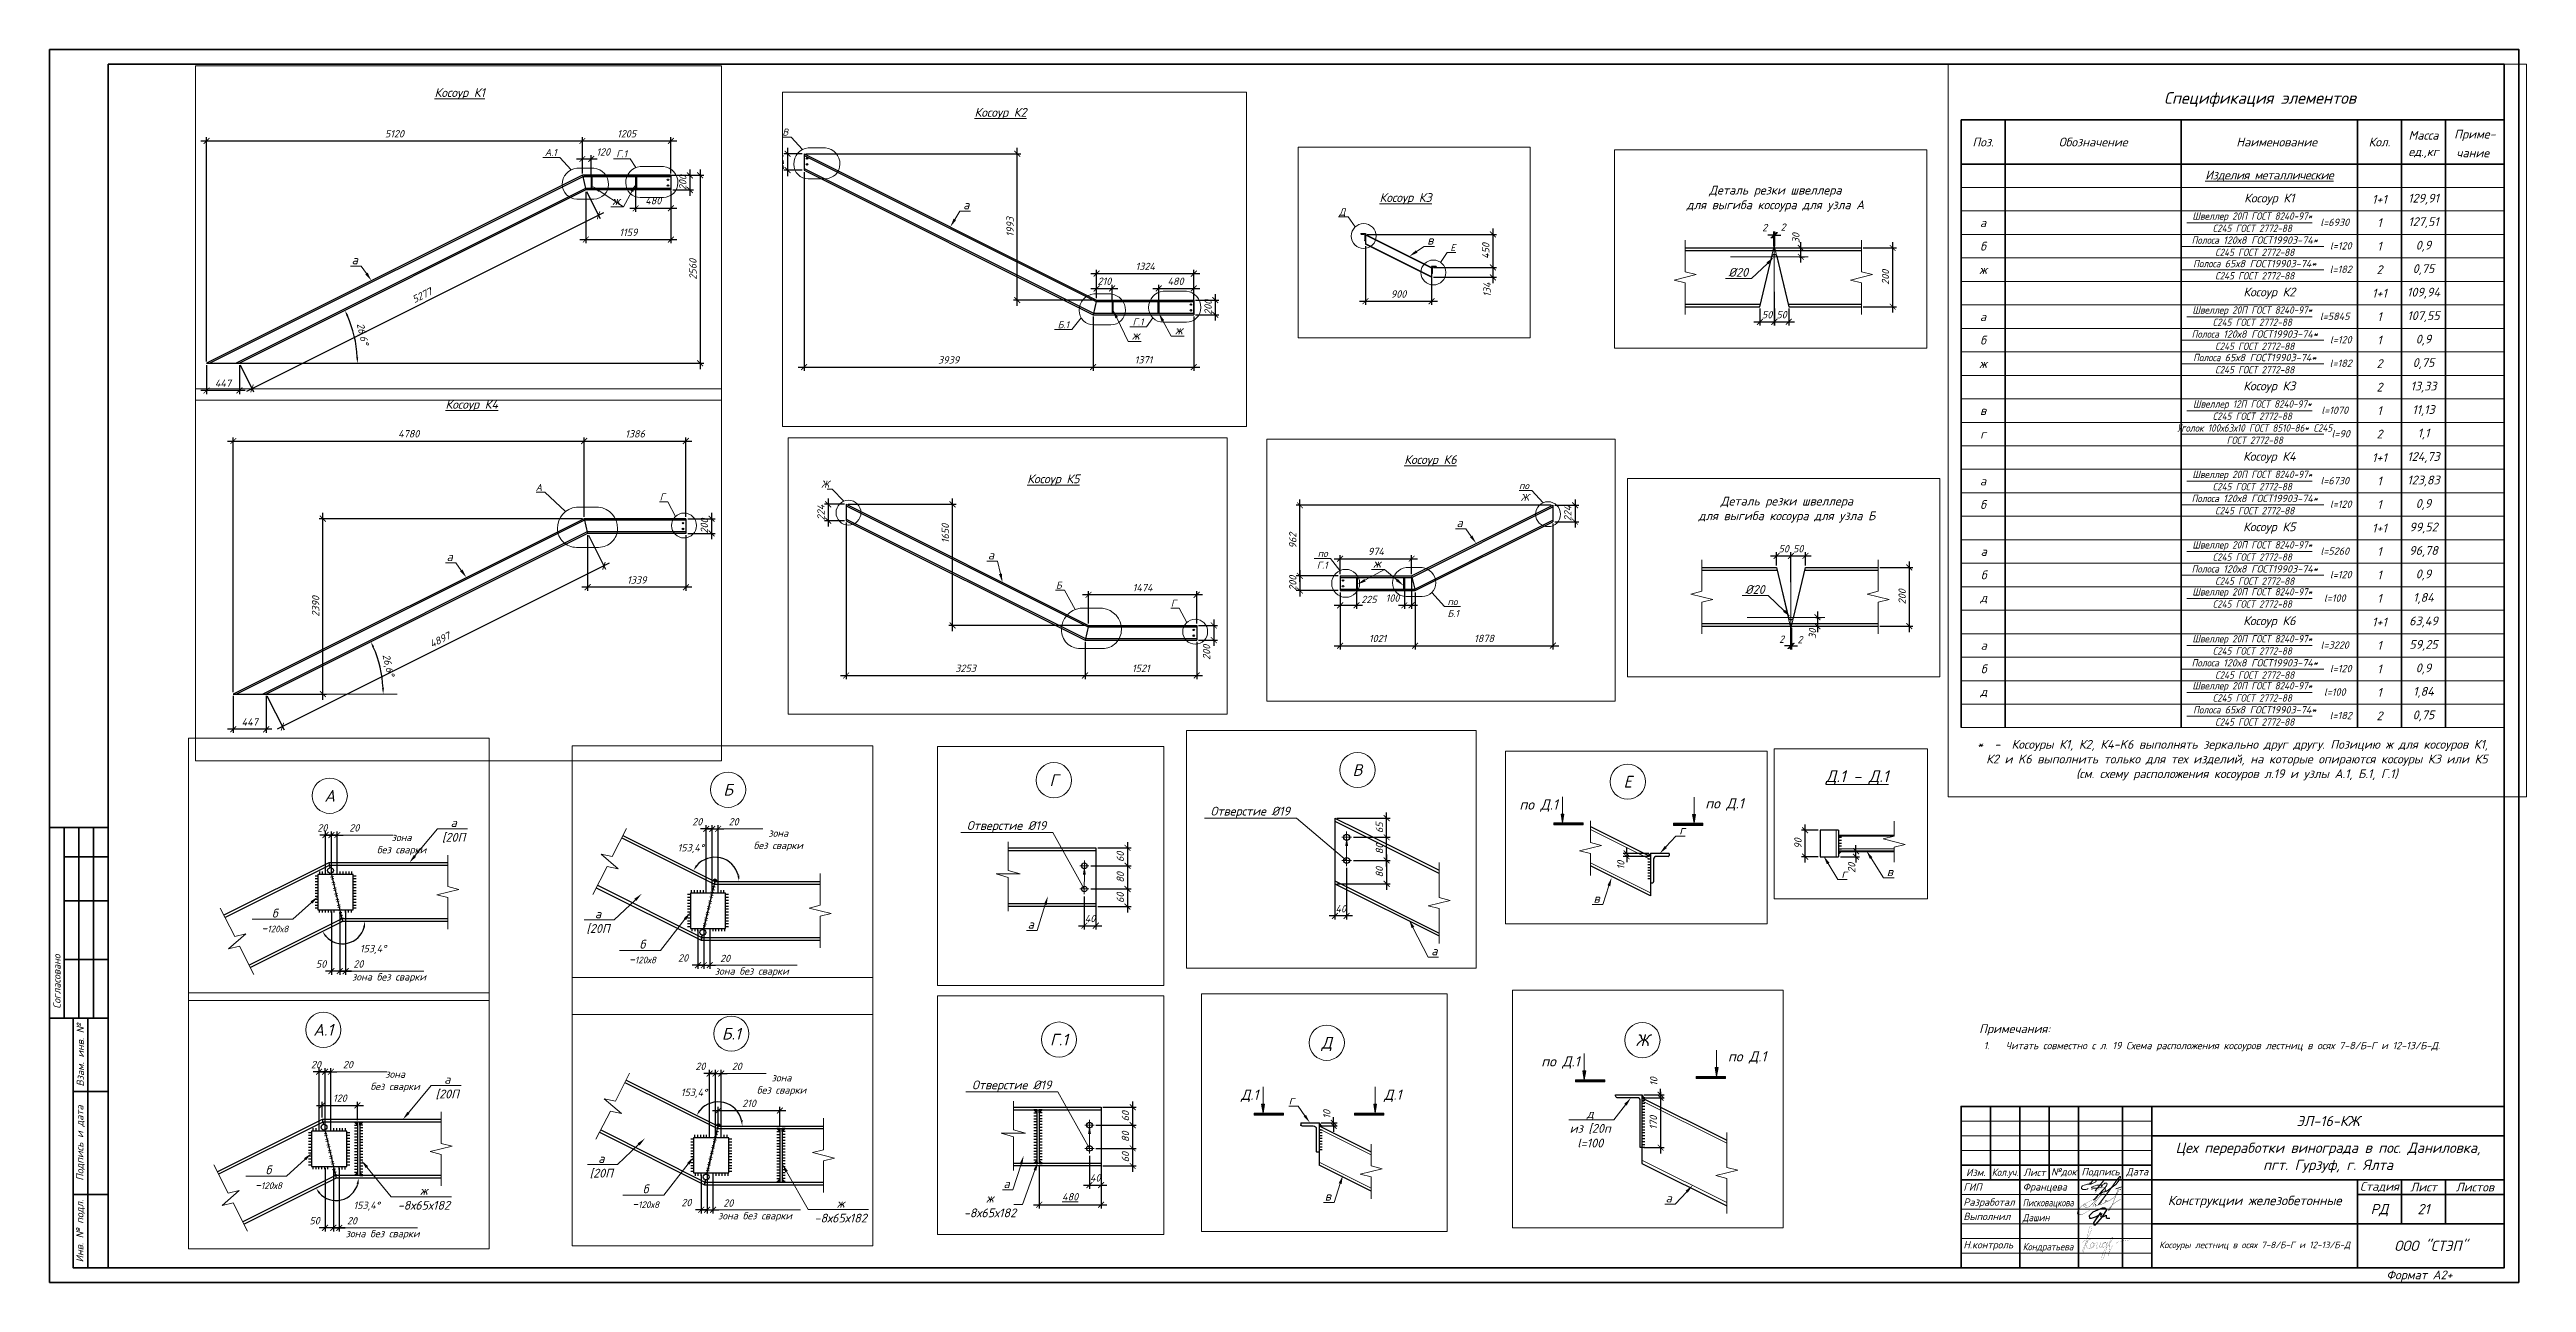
# Paper-space layout 'лист 21' of a CAD drawing. Header units: millimetres. Extents: x -1 to 843, y 0 to 420.
# The model-space entities are those that its viewports show. They can reach past a viewport. Long polylines and large blocks are cut down to what shows.
import ezdxf
from ezdxf import colors
from ezdxf.entities.mleader import LeaderData, LeaderLine
from ezdxf.enums import TextEntityAlignment as Align
from ezdxf.math import Vec2, Vec3

# ---------------------------------------------------------------- set-up
doc = ezdxf.new("R2010")
doc.units = ezdxf.units.MM
doc.header["$PDMODE"] = 3
doc.linetypes.add('GOST2.303 5', pattern=[24, 20, -1.5, 1, -1.5])
doc.linetypes.add('HIDDEN', pattern=[0.375, 0.25, -0.125])
doc.layers.get('0').update_dxf_attribs({"lineweight": 5})
doc.layers.get('Defpoints').update_dxf_attribs({"lineweight": 0})
for name, color, linetype, lineweight in [('!!! Подписи', 7, 'Continuous', 40), ('!!ПОДПИСИ', 7, 'Continuous', 13), ('#Cварка', 96, 'Continuous', 30), ('#Dimensions', 7, 'Continuous', 9), ('#Выноски', 7, 'Continuous', 15), ('#Оси', 7, 'Continuous', 9), ('k_ Металл', 1, 'Continuous', 30), ('k_ Металл_вид', 1, 'Continuous', 18), ('k_ Рамка', 7, 'Continuous', 35), ('Тонкие линии', 7, 'Continuous', 13)]:
    doc.layers.add(name, color=color, linetype=linetype, lineweight=lineweight)
doc.layers.add('#Текст', color=7, linetype='Continuous')
doc.layers.add('NoPrint', color=18, linetype='Continuous', plot=False)
doc.styles.add('ESKDW', font='eskdw.shx', dxfattribs={"oblique": 15})
doc.styles.get("Standard").update_dxf_attribs({"font": 'arial.ttf'})
doc.styles.add('STEP PR', font='isocpeui.ttf')
doc.dimstyles.new('SPDS', dxfattribs={"dimscale": 50, "dimtxt": 2.5, "dimasz": 2, "dimexe": 1.25, "dimexo": 0.625, "dimtad": 1, "dimdec": 0, "dimrnd": 0.001, "dimtxsty": 'ESKDW', "dimblk": 'ARCHTICK', "dimcen": 2.5, "dimdle": 2, "dimclrd": 256, "dimclre": 256, "dimclrt": 7, "dimadec": 0, "dimazin": 2, "dimtfac": 0.75, "dimtdec": 0, "dimtmove": 1, "dimatfit": 3, "dimfxl": 1, "dimtolj": 1, "dimarcsym": 1})

psp = doc.layouts.new('лист 21')

# ---------------------------------------------------------------- texts
at = {"layer": '#Текст', "color": 254, "true_color": 0xe0e0e0, "insert": (656.62, 87.84), "char_height": 2.5, "width": 184.2543, "attachment_point": 1, "line_spacing_factor": 1.2, "style": 'STEP PR'}
psp.add_mtext('{\\fISOCPEUR|b1|i1|c204|p34;\\H1.2x;\\C256;Примечания: }\\P\\pi-7.5,l9.053,t9.053;{\\C7;1.^IЧитать совместно с л. 19 \\A1;\\C256;Схема расположения косоуров лестниц в осях 7-8/Б-Г и 12-13/Б-Д.}', dxfattribs=at)
at = {"layer": 'k_ Рамка', "insert": (750.46, 12.38), "char_height": 2.25, "width": 70, "attachment_point": 5, "line_spacing_factor": 1.1, "style": 'STEP PR'}
psp.add_mtext('\\A1;Косоуры лестниц в осях 7-8/Б-Г и 12-13/Б-Д', dxfattribs=at)

msp = doc.modelspace()

# ---------------------------------------------------------------- texts
at = {"layer": '#Dimensions', "style": 'STEP PR'}
msp.add_text('%%uД.1 - Д.1', height=40, dxfattribs=at).set_placement((-43313.04118, -158077.42786), align=Align.CENTER)
at = {"layer": '#Dimensions', "linetype": 'ByBlock', "char_height": 120, "width": 1361.1823903, "attachment_point": 8, "style": 'STEP PR'}
for s, insert in [('{\\fISOCPEUR|b1|i1|c204|p34;\\LКосоур К1}', (-49261.20209, -148198.04956)), ('{\\fISOCPEUR|b1|i1|c204|p34;\\LКосоур К3}', (-42543.72822, -149798.46939)), ('{\\fISOCPEUR|b1|i1|c204|p34;\\LКосоур К2}', (-49293.04688, -154306.21562)), ('{\\fISOCPEUR|b1|i1|c204|p34;\\LКосоур К4}', (-35797.91032, -184373.95589)), ('{\\fISOCPEUR|b1|i1|c204|p34;\\LКосоур К5}', (-37209.88581, -190855.89006)), ('{\\fISOCPEUR|b1|i1|c204|p34;\\LКосоур К6}', (-31242.54314, -191415.9866))]:
    msp.add_mtext(s, dxfattribs=dict(at, insert=insert))
at = {"layer": '#Dimensions', "style": 'STEP PR'}
for s, insert, char_height, width, attachment_point in [('зона \\Pбез сварки', (-44064.14461, -154375.2739), 25, 369.3548251, 5), ('зона \\Pбез сварки', (-42295.29758, -154357.1012), 25, 369.3548251, 5), ('  зона без сварки', (-44170.352, -154824.34396), 25, 373.2218517, 5), ('  зона без сварки', (-42354.05598, -154879.33527), 25, 373.2218517, 5), ('{\\fISOCPEUR|b1|i1|c204|p34;Деталь резки швеллера\\Pдля выгиба косоура для узла Б}', (-41031.77572, -155539.21916), 30, 977.3879629, 8), ('зона \\Pбез сварки', (-42295.29758, -155717.60555), 25, 369.3548251, 5), ('зона \\Pбез сварки', (-44064.14461, -155786.53936), 25, 369.3548251, 5), ('  зона без сварки', (-44170.352, -156235.60942), 25, 373.2218517, 5), ('  зона без сварки', (-42354.05598, -156171.76963), 25, 373.2218517, 5), ('{\\fISOCPEUR|b1|i1|c204|p34;Деталь резки швеллера\\Pдля выгиба косоура для узла А}', (-41014.30722, -156368.54917), 30, 977.3879629, 8)]:
    msp.add_mtext(s, dxfattribs=dict(at, insert=insert, char_height=char_height, width=width, attachment_point=attachment_point))
at = {"attachment_point": 5, "style": 'STEP PR'}
for s, insert, char_height, width in [('{\\T0.95;\\LИзделия металлические}', (-959.16347, -138083.89171), 300, 6000), ('Косоур К1', (-959.16347, -138883.89171), 300, 6000), ('1+1', (2790.83653, -138883.89171), 300, 1535.1078645), ('129,91', (4290.83653, -138883.89171), 300, 1535.1078645), ('{\\W0.9;Швеллер 20П ГОСТ 8240-97*\\PС245 ГОСТ 2772-88}', (-1539.79946, -139665.83363), 250, 6000), ('127,51', (4290.83653, -139683.89171), 300, 1535.1078645), ('l=6930', (1269.03676, -139671.06914), 250, 1159.3428744), ('1', (2790.83653, -139683.89171), 300, 1535.1078645), ('а', (-10709.16347, -139683.89171), 300, 1535.1078645), ('{\\W0.9;Полоса \\W1;\\C7;120х8 ГОСТ19903-74* \\P\\W0.9;\\C256;С245 ГОСТ 2772-88}', (-1456.21508, -140484.15306), 250, 5598.1012193), ('б', (-10709.16347, -140483.89171), 300, 1535.1078645), ('l=120', (1473.01728, -140471.06914), 250, 1159.3428744), ('1', (2790.83653, -140483.89171), 300, 1535.1078645), ('0,9', (4290.83653, -140483.36901), 300, 1535.1078645), ('{\\W0.9;Полоса \\W1;\\C7;65х8 ГОСТ19903-74* \\P\\W0.9;\\C256;С245 ГОСТ 2772-88}', (-1456.21508, -141284.15306), 250, 5598.1012193), ('0,75', (4290.83653, -141283.89171), 300, 1535.1078645), ('l=182', (1473.01728, -141271.06914), 250, 1159.3428744), ('2', (2790.83653, -141283.89171), 300, 1535.1078645), ('ж', (-10709.16347, -141283.89171), 300, 1535.1078645), ('Косоур К2', (-959.16347, -142083.89171), 300, 6000), ('1+1', (2790.83653, -142083.89171), 300, 1535.1078645), ('109,94', (4290.83653, -142083.89171), 300, 1535.1078645), ('{\\W0.9;Швеллер 20П ГОСТ 8240-97*\\PС245 ГОСТ 2772-88}', (-1539.79946, -142865.83363), 250, 6000), ('107,55', (4290.83653, -142883.89171), 300, 1535.1078645), ('l=5845', (1269.03676, -142871.06914), 250, 1159.3428744), ('1', (2790.83653, -142883.89171), 300, 1535.1078645), ('а', (-10709.16347, -142883.89171), 300, 1535.1078645), ('{\\W0.9;Полоса \\W1;\\C7;120х8 ГОСТ19903-74* \\P\\W0.9;\\C256;С245 ГОСТ 2772-88}', (-1456.21508, -143684.15306), 250, 5598.1012193), ('б', (-10709.16347, -143683.89171), 300, 1535.1078645), ('l=120', (1473.01728, -143671.06914), 250, 1159.3428744), ('1', (2790.83653, -143683.89171), 300, 1535.1078645), ('0,9', (4290.83653, -143683.89171), 300, 1535.1078645), ('{\\W0.9;Полоса \\W1;\\C7;65х8 ГОСТ19903-74* \\P\\W0.9;\\C256;С245 ГОСТ 2772-88}', (-1456.21508, -144484.15306), 250, 5598.1012193), ('2', (2790.83653, -144483.89171), 300, 1535.1078645), ('0,75', (4290.83653, -144483.89171), 300, 1535.1078645), ('l=182', (1473.01728, -144471.06914), 250, 1159.3428744), ('ж', (-10709.16347, -144483.89171), 300, 1535.1078645), ('Косоур К3', (-959.16347, -145283.89171), 300, 6000), ('2', (2790.83653, -145283.89171), 300, 1535.1078645), ('13,33', (4290.83653, -145283.89171), 300, 1535.1078645), ('{\\W0.9;Швеллер 12П ГОСТ 8240-97*\\PС245 ГОСТ 2772-88}', (-1539.79946, -146065.83363), 250, 6000), ('1', (2790.83653, -146083.89171), 300, 1535.1078645), ('11,13', (4290.83653, -146083.89171), 300, 1535.1078645), ('l=1070', (1269.03676, -146071.06914), 250, 1159.3428744), ('в', (-10709.16347, -146083.89171), 300, 1535.1078645), ('{\\W0.9;Уголок \\C7;100х63х10 ГОСТ 8510-86*\\W1; \\W0.9;\\C256;С245 ГОСТ 2772-88}', (-1456.21508, -146884.15306), 250, 5598.1012193), ('l=90', (1473.01728, -146871.06914), 250, 1159.3428744), ('2', (2790.83653, -146883.89171), 300, 1535.1078645), ('1,1', (4290.83653, -146883.89171), 300, 1535.1078645), ('г', (-10709.16347, -146883.89171), 300, 1535.1078645), ('Косоур К4', (-959.16347, -147683.89171), 300, 6000), ('1+1', (2790.83653, -147683.89171), 300, 1535.1078645), ('124,73', (4290.83653, -147683.89171), 300, 1535.1078645), ('{\\W0.9;Швеллер 20П ГОСТ 8240-97*\\PС245 ГОСТ 2772-88}', (-1539.79946, -148465.83363), 250, 6000), ('123,83', (4290.83653, -148483.89171), 300, 1535.1078645), ('l=6730', (1269.03676, -148471.06914), 250, 1159.3428744), ('1', (2790.83653, -148483.89171), 300, 1535.1078645), ('а', (-10709.16347, -148483.89171), 300, 1535.1078645), ('{\\W0.9;Полоса \\W1;\\C7;120х8 ГОСТ19903-74* \\P\\W0.9;\\C256;С245 ГОСТ 2772-88}', (-1456.21508, -149284.15306), 250, 5598.1012193), ('б', (-10709.16347, -149283.89171), 300, 1535.1078645), ('1', (2790.83653, -149283.89171), 300, 1535.1078645), ('0,9', (4290.83653, -149283.36901), 300, 1535.1078645), ('l=120', (1473.01728, -149271.06914), 250, 1159.3428744), ('Косоур К5', (-959.16347, -150083.89171), 300, 6000), ('99,52', (4290.83653, -150083.89171), 300, 1535.1078645), ('1+1', (2790.83653, -150083.89171), 300, 1535.1078645), ('{\\W0.9;Швеллер 20П ГОСТ 8240-97*\\PС245 ГОСТ 2772-88}', (-1539.79946, -150865.83363), 250, 6000), ('l=5260', (1269.03676, -150871.06914), 250, 1159.3428744), ('1', (2790.83653, -150883.89171), 300, 1535.1078645), ('96,78', (4290.83653, -150883.89171), 300, 1535.1078645), ('а', (-10685.45747, -150882.44764), 300, 1535.1078645), ('{\\W0.9;Полоса \\W1;\\C7;120х8 ГОСТ19903-74* \\P\\W0.9;\\C256;С245 ГОСТ 2772-88}', (-1456.21508, -151684.15306), 250, 5598.1012193), ('0,9', (4290.83653, -151683.36901), 300, 1535.1078645), ('б', (-10685.45747, -151682.44764), 300, 1535.1078645), ('l=120', (1473.01728, -151671.06914), 250, 1159.3428744), ('1', (2790.83653, -151683.89171), 300, 1535.1078645), ('{\\W0.9;Швеллер 20П ГОСТ 8240-97*\\PС245 ГОСТ 2772-88}', (-1539.79946, -152465.83363), 250, 6000), ('l=100', (1269.03676, -152471.06914), 250, 1159.3428744), ('1', (2790.83653, -152483.89171), 300, 1535.1078645), ('1,84', (4290.83653, -152483.36901), 300, 1535.1078645), ('д', (-10685.45747, -152482.44764), 300, 1535.1078645), ('Косоур К6', (-959.16347, -153283.89171), 300, 6000), ('63,49', (4290.83653, -153283.89171), 300, 1535.1078645), ('1+1', (2790.83653, -153283.89171), 300, 1535.1078645), ('{\\W0.9;Швеллер 20П ГОСТ 8240-97*\\PС245 ГОСТ 2772-88}', (-1539.79946, -154065.83363), 250, 6000), ('l=3220', (1269.03676, -154071.06914), 250, 1159.3428744), ('1', (2790.83653, -154083.89171), 300, 1535.1078645), ('59,25', (4290.83653, -154083.89171), 300, 1535.1078645), ('а', (-10685.45747, -154082.44764), 300, 1535.1078645), ('{\\W0.9;Полоса \\W1;\\C7;120х8 ГОСТ19903-74* \\P\\W0.9;\\C256;С245 ГОСТ 2772-88}', (-1456.21508, -154884.15306), 250, 5598.1012193), ('0,9', (4290.83653, -154883.36901), 300, 1535.1078645), ('б', (-10685.45747, -154882.44764), 300, 1535.1078645), ('l=120', (1473.01728, -154871.06914), 250, 1159.3428744), ('1', (2790.83653, -154883.89171), 300, 1535.1078645), ('{\\W0.9;Швеллер 20П ГОСТ 8240-97*\\PС245 ГОСТ 2772-88}', (-1539.79946, -155665.83363), 250, 6000), ('l=100', (1269.03676, -155671.06914), 250, 1159.3428744), ('1', (2790.83653, -155683.89171), 300, 1535.1078645), ('1,84', (4290.83653, -155683.36901), 300, 1535.1078645), ('д', (-10685.45747, -155682.44764), 300, 1535.1078645), ('{\\W0.9;Полоса \\W1;\\C7;65х8 ГОСТ19903-74* \\P\\W0.9;\\C256;С245 ГОСТ 2772-88}', (-1456.21508, -156484.15306), 250, 5598.1012193), ('0,75', (4290.83653, -156483.89171), 300, 1535.1078645), ('l=182', (1473.01728, -156471.06914), 250, 1159.3428744), ('2', (2790.83653, -156483.89171), 300, 1535.1078645), ('\\pi-300,l900;*^I -  Косоуры К1, К2, К4-K6 выполнять зеркально друг другу. Позицию ж для косоуров К1, К2 и K6 выполнить только для тех изделий, на которые опираются косоуры К3 или К5 (см. схему расположения косоуров л.19 и узлы A.1, Б.1, Г.1)', (-2512.66407, -157992.89624), 300, 18300.2761888)]:
    msp.add_mtext(s, dxfattribs=dict(at, insert=insert, char_height=char_height, width=width))

# ---------------------------------------------------------------- blocks, each defined once
blk = doc.blocks.new('*U1348')
for p, q in [((5, -265), (5, -330)), ((10, -265), (10, -330)), ((15, -265), (15, -330)), ((5, -275), (20, -275)), ((5, -290), (20, -290)), ((5, -310), (20, -310)), ((13, -330), (13, -415)), ((8, -355), (20, -355)), ((661, -360), (661, -385)), ((671, -360), (671, -415)), ((681, -360), (681, -385)), ((691, -360), (691, -415)), ((706, -360), (706, -415)), ((716, -360), (716, -400)), ((651, -380), (716, -380)), ((651, -385), (836, -385)), ((786, -385), (786, -415)), ((801, -400), (801, -385)), ((816, -400), (816, -385)), ((8, -390), (20, -390)), ((786, -390), (836, -390)), ((716, -400), (716, -415))]:
    blk.add_line(p, q)
at = {"lineweight": 13}
for p, q in [((651, -365), (716, -365)), ((651, -370), (716, -370)), ((651, -375), (716, -375)), ((651, -390), (716, -390)), ((651, -395), (716, -395)), ((651, -400), (716, -400)), ((651, -405), (716, -405)), ((651, -410), (716, -410))]:
    blk.add_line(p, q, dxfattribs=at)
at = {"extrusion": (-1, 0, 0)}
blk.add_line((716, -370), (836, -370), dxfattribs=at)
for points in [[(841, -420), (0, -420), (0, 0), (841, 0)], [(20, -415), (836, -415), (836, -5), (20, -5)]]:
    blk.add_lwpolyline(points, close=True)
for points in [[(20, -265), (0, -265), (0, -330), (8, -330)], [(20, -415), (8, -415), (8, -330), (20, -330)], [(836, -360), (651, -360), (651, -415)], [(836, -400), (716, -400)]]:
    blk.add_lwpolyline(points)
at = {"style": 'STEP PR'}
blk.add_text('РД', height=3.5, dxfattribs=at).set_placement((793.5, -395), align=Align.MIDDLE_CENTER)
at = {"ltscale": 100, "char_height": 2.5, "attachment_point": 5, "rotation": 90, "style": 'STEP PR'}
for s, insert, width in [('Согласовано', (2.5, -317.5), 25), ('Взам. инв. №', (10.5, -342.5), 25), ('Подпись и дата', (10.5, -372.5), 35), ('Инв. № подл.', (10.5, -402.5), 25)]:
    blk.add_mtext(s, dxfattribs=dict(at, insert=insert, width=width))
at = {"width": 120, "attachment_point": 5, "style": 'STEP PR'}
for s, insert, char_height in [('ЭЛ-16-КЖ', (776, -365), 3.5), ('Цех переработки винограда в пос. Даниловка,\\Pпгт. Гурзуф, г. Ялта', (776, -377.5), 3.5), ('Конструкции железобетонные', (751, -392.5), 3.2)]:
    blk.add_mtext(s, dxfattribs=dict(at, insert=insert, char_height=char_height))
at = {"ltscale": 100, "style": 'STEP PR'}
for s, insert, char_height, width, attachment_point in [('ГИП', (651.8, -387.5), 2.5, 18.0984, 4), ('Изм.', (656, -382.5), 2.5, 10, 5), ('{\\W0.9;Кол.уч.}', (666, -382.79), 2.5, 10, 5), ('Лист', (676, -382.5), 2.5, 10, 5), ('Францева', (672.01, -387.77), 2.5, 18.9929, 4), ('№док', (686, -382.5), 2.5, 10, 5), ('Подпись', (698.5, -382.5), 2.5, 15, 5), ('Дата', (711, -382.5), 2.5, 10, 5), ('Стадия', (793.5, -387.5), 3, 15, 5), ('Лист', (808.5, -387.5), 3, 15, 5), ('Листов', (826, -387.5), 3, 20, 5), ('Выполнил', (651.8, -397.5), 2.5, 18.0984, 4), ('Разработал', (651.8, -392.96), 2.5, 18.0984, 4), ('{\\W0.8;Писковацкова}', (672.01, -393.14), 2.5, 18.9929, 4), ('{\\W0.88;Дашин}', (672.01, -398.14), 2.5, 18.9929, 4), ('Н.контроль', (651.8, -407.5), 2.5, 18.0984, 4), ('{\\W0.88;Кондратьева}', (672.01, -408.14), 2.5, 18.9929, 4)]:
    blk.add_mtext(s, dxfattribs=dict(at, insert=insert, char_height=char_height, width=width, attachment_point=attachment_point))
at = {"insert": (811, -407.5), "char_height": 3.5, "width": 50, "attachment_point": 5, "line_spacing_factor": 1.071429, "style": 'STEP PR'}
blk.add_mtext('ООО "СТЭП"', dxfattribs=at)
at = {"style": 'STEP PR'}
blk.add_attdef('N.ЛИСТА', text='', height=3.5, dxfattribs=at).set_placement((808.5, -395), align=Align.MIDDLE_CENTER)
blk.add_attdef('ФОРМАТ', (795.85, -418.92), '', height=3, dxfattribs=at)
blk = doc.blocks.new('ЭлПодпись_ Кондратьева')
at = {"lineweight": 5, "const_width": 0.05}
for points in [[(-0.85, -0.3), (-0.95, -0.44), (-1.04, -0.54), (-1.17, -0.59), (-1.25, -0.56), (-1.25, -0.5), (-1.24, -0.42), (-1.22, -0.35), (-1.19, -0.26), (-1.13, -0.13), (-1.1, -0.03), (-1.05, 0.07), (-1.02, 0.16), (-0.97, 0.25), (-0.92, 0.37), (-0.85, 0.48), (-0.71, 0.72), (-0.58, 0.94), (-0.47, 1.17), (-0.4, 1.31), (-0.26, 1.53), (-0.21, 1.64), (-0.06, 1.85), (0.12, 2.13), (0.39, 2.5), (0.53, 2.7), (0.61, 2.79), (0.75, 2.95), (0.99, 3.25), (1.15, 3.42)], [(-0.78, 3.02), (-0.64, 3.11), (-0.46, 3.21), (-0.26, 3.32), (-0.04, 3.44), (0.19, 3.58), (0.42, 3.73), (0.65, 3.89), (0.87, 4.05), (1.08, 4.23), (1.27, 4.41), (1.44, 4.6), (1.6, 4.78), (1.75, 4.96), (1.88, 5.14), (2, 5.31), (2.1, 5.46), (2.2, 5.6), (2.28, 5.73), (2.36, 5.84), (2.42, 5.95), (2.48, 6.04), (2.53, 6.13), (2.58, 6.22), (2.62, 6.29), (2.66, 6.37), (2.69, 6.44), (2.72, 6.52), (2.75, 6.59), (2.78, 6.66), (2.8, 6.74), (2.83, 6.81), (2.86, 6.89), (2.88, 6.97), (2.91, 7.05), (2.94, 7.13), (2.96, 7.22), (2.99, 7.3), (3.02, 7.39), (3.04, 7.48), (3.07, 7.57), (3.09, 7.66), (3.11, 7.74), (3.13, 7.83), (3.15, 7.91), (3.15, 7.98), (3.15, 8.06), (3.14, 8.12), (3.13, 8.18), (3.1, 8.23), (3.06, 8.27), (3.01, 8.3), (2.95, 8.31), (2.9, 8.32), (2.83, 8.31), (2.77, 8.28), (2.71, 8.24), (2.65, 8.18), (2.59, 8.11), (2.53, 8.03), (2.47, 7.93), (2.42, 7.83), (2.36, 7.73), (2.31, 7.62), (2.27, 7.52), (2.22, 7.42), (2.18, 7.32), (2.13, 7.22), (2.09, 7.12), (2.05, 7.02), (2.01, 6.92), (1.96, 6.81), (1.92, 6.69), (1.87, 6.56), (1.82, 6.43), (1.77, 6.29), (1.71, 6.14), (1.66, 5.98), (1.6, 5.81), (1.53, 5.63), (1.46, 5.44), (1.39, 5.24), (1.32, 5.03), (1.24, 4.82), (1.16, 4.61), (1.09, 4.4), (1.01, 4.18), (0.93, 3.97), (0.86, 3.77), (0.78, 3.58), (0.71, 3.39), (0.65, 3.2), (0.58, 3.03), (0.52, 2.85), (0.46, 2.68), (0.39, 2.51), (0.33, 2.34), (0.27, 2.17), (0.21, 2), (0.15, 1.83), (0.09, 1.66), (0.04, 1.5), (-0.02, 1.35), (-0.07, 1.21), (-0.12, 1.08), (-0.17, 0.96), (-0.21, 0.86), (-0.26, 0.76), (-0.3, 0.68), (-0.34, 0.6), (-0.38, 0.52), (-0.42, 0.46), (-0.45, 0.39), (-0.48, 0.33), (-0.52, 0.27), (-0.54, 0.21), (-0.58, 0.14), (-0.63, 0.07), (-0.85, -0.3)], [(0.79, 2.44), (0.7, 2.18), (0.65, 1.95), (0.61, 1.77), (0.59, 1.61), (0.59, 1.48), (0.61, 1.37), (0.63, 1.28), (0.66, 1.2), (0.69, 1.13), (0.72, 1.07), (0.75, 1.02), (0.79, 0.97), (0.83, 0.93), (0.87, 0.9), (0.91, 0.87), (0.95, 0.84), (0.99, 0.81), (1.02, 0.78), (1.06, 0.76), (1.1, 0.74), (1.14, 0.72), (1.18, 0.7), (1.22, 0.69), (1.26, 0.67), (1.3, 0.66), (1.34, 0.65), (1.38, 0.64), (1.42, 0.63), (1.46, 0.63), (1.51, 0.62), (1.55, 0.62), (1.59, 0.61), (1.64, 0.61), (1.69, 0.61), (1.73, 0.61), (1.78, 0.61), (1.83, 0.61), (1.87, 0.62), (1.92, 0.62), (1.97, 0.63), (2.02, 0.65), (2.07, 0.66), (2.13, 0.69), (2.18, 0.71), (2.24, 0.74), (2.29, 0.78), (2.36, 0.83), (2.42, 0.88), (2.49, 0.94), (2.56, 1.01), (2.64, 1.1), (2.72, 1.22), (2.81, 1.36), (2.9, 1.54), (3, 1.76), (3.1, 2.03)], [(1.15, 3.42), (1.2, 3.47), (1.25, 3.52), (1.29, 3.57), (1.34, 3.61), (1.4, 3.66), (1.45, 3.7), (1.51, 3.74), (1.57, 3.78), (1.63, 3.82), (1.7, 3.85), (1.77, 3.88), (1.85, 3.91), (1.94, 3.94), (2.03, 3.96), (2.12, 3.97), (2.22, 3.98), (2.32, 3.99), (2.42, 4), (2.51, 4), (2.6, 4), (2.68, 4), (2.74, 4), (2.79, 3.99), (2.82, 3.99), (2.84, 3.98), (2.83, 3.98), (2.8, 3.97), (2.75, 3.97), (2.62, 3.95), (2.54, 3.94), (2.45, 3.93), (2.35, 3.92), (2.26, 3.91), (2.16, 3.89), (2.07, 3.87), (1.99, 3.84), (1.91, 3.81), (1.84, 3.78), (1.77, 3.75), (1.71, 3.71), (1.65, 3.67), (1.6, 3.62), (1.55, 3.58), (1.5, 3.53), (1.45, 3.48), (1.4, 3.43), (1.35, 3.38), (1.3, 3.32), (1.25, 3.26), (1.21, 3.2), (1.16, 3.14), (1.12, 3.08), (1.08, 3.02), (1.04, 2.96), (1.01, 2.9), (0.97, 2.83), (0.94, 2.77), (0.91, 2.7), (0.88, 2.64), (0.85, 2.57), (0.79, 2.44)], [(3.1, 2.03), (3.13, 2.05), (3.14, 2.09), (3.15, 2.14), (3.15, 2.19), (3.15, 2.25), (3.13, 2.31), (3.1, 2.36), (3.07, 2.41), (3.03, 2.45), (2.97, 2.48), (2.91, 2.51), (2.85, 2.52), (2.78, 2.53), (2.71, 2.53), (2.64, 2.53), (2.58, 2.51), (2.51, 2.49), (2.45, 2.46), (2.39, 2.43), (2.33, 2.39), (2.28, 2.35), (2.23, 2.3), (2.19, 2.24), (2.14, 2.18), (2.1, 2.12), (2.07, 2.05), (2.03, 1.98), (2.01, 1.9), (1.98, 1.82), (1.96, 1.75), (1.94, 1.67), (1.92, 1.59), (1.91, 1.5), (1.91, 1.42), (1.91, 1.35), (1.91, 1.27), (1.93, 1.2), (1.95, 1.13), (1.98, 1.07), (2.02, 1.01), (2.07, 0.96), (2.13, 0.92), (2.19, 0.89), (2.27, 0.87), (2.35, 0.86), (2.43, 0.86), (2.52, 0.88), (2.61, 0.91), (2.71, 0.97), (2.8, 1.03), (2.89, 1.11), (2.98, 1.2), (3.06, 1.3), (3.13, 1.4), (3.19, 1.51), (3.23, 1.62), (3.26, 1.73), (3.27, 1.84), (3.28, 1.94), (3.27, 2.04), (3.26, 2.12), (3.24, 2.19), (3.22, 2.24), (3.2, 2.28), (3.19, 2.3), (3.17, 2.29), (3.17, 2.28), (3.17, 2.26), (3.19, 2.23), (3.22, 2.21), (3.26, 2.19), (3.32, 2.18), (3.4, 2.18), (3.5, 2.2), (3.61, 2.22), (3.72, 2.25), (3.84, 2.29), (3.95, 2.32), (4.06, 2.35), (4.15, 2.38), (4.24, 2.4), (4.3, 2.41), (4.36, 2.42), (4.39, 2.41), (4.42, 2.38), (4.43, 2.35), (4.43, 2.29), (4.41, 2.22), (4.38, 2.14), (4.34, 2.03), (4.3, 1.91), (4.24, 1.79), (4.18, 1.65), (4.12, 1.51), (4.06, 1.37), (4, 1.23), (3.94, 1.09), (3.89, 0.96), (3.85, 0.84), (3.82, 0.72), (3.79, 0.63), (3.79, 0.54), (3.8, 0.48), (3.82, 0.43), (3.87, 0.41), (3.93, 0.41), (4.01, 0.42), (4.1, 0.46), (4.19, 0.5), (4.29, 0.55), (4.39, 0.62), (4.49, 0.68), (4.59, 0.75), (4.67, 0.83), (4.76, 0.9), (4.84, 0.98), (4.92, 1.07), (4.99, 1.15), (5.06, 1.24), (5.12, 1.34), (5.18, 1.44), (5.24, 1.54), (5.3, 1.64), (5.35, 1.74), (5.39, 1.83), (5.43, 1.92), (5.47, 2), (5.5, 2.07), (5.53, 2.13), (5.55, 2.17), (5.56, 2.21), (5.57, 2.22), (5.57, 2.22), (5.56, 2.21), (5.55, 2.18), (5.53, 2.13), (5.5, 2.07), (5.46, 1.98), (5.42, 1.89), (5.38, 1.79), (5.33, 1.68), (5.28, 1.57), (5.23, 1.46), (5.18, 1.35), (5.13, 1.24), (5.09, 1.14), (5.06, 1.05), (5.03, 0.97), (5.01, 0.89), (5, 0.82), (5, 0.75), (5.02, 0.7), (5.06, 0.65), (5.11, 0.62), (5.17, 0.6), (5.24, 0.59), (5.32, 0.6), (5.41, 0.63), (5.51, 0.68), (5.61, 0.76), (5.71, 0.87), (5.81, 0.99), (5.92, 1.13), (6.03, 1.27), (6.15, 1.42), (6.28, 1.57), (6.41, 1.7), (6.54, 1.82), (6.69, 1.92), (6.83, 2), (6.97, 2.06), (7.1, 2.11), (7.21, 2.14), (7.3, 2.17), (7.35, 2.19), (7.36, 2.2), (7.33, 2.21), (7.26, 2.22), (7.16, 2.22), (7.04, 2.21), (6.9, 2.18), (6.75, 2.15), (6.61, 2.09), (6.48, 2.02), (6.36, 1.93), (6.26, 1.81), (6.17, 1.69), (6.1, 1.56), (6.04, 1.42), (6, 1.28), (5.97, 1.15), (5.95, 1.03), (5.95, 0.93), (5.96, 0.83), (5.98, 0.76), (6.02, 0.69), (6.07, 0.65), (6.14, 0.61), (6.22, 0.59), (6.32, 0.59), (6.43, 0.6), (6.56, 0.63), (6.69, 0.67), (6.82, 0.72), (6.96, 0.79), (7.08, 0.86), (7.2, 0.94), (7.3, 1.03), (7.38, 1.13), (7.44, 1.23), (7.49, 1.33), (7.53, 1.44), (7.56, 1.54), (7.58, 1.64), (7.6, 1.73), (7.62, 1.81), (7.64, 1.89), (7.67, 1.95), (7.69, 2), (7.71, 2.04), (7.73, 2.06), (7.75, 2.07), (7.76, 2.06), (7.76, 2.04), (7.75, 2), (7.74, 1.95), (7.72, 1.87), (7.69, 1.78), (7.65, 1.67), (7.61, 1.54), (7.56, 1.39), (7.51, 1.22), (7.46, 1.03), (7.4, 0.81), (7.33, 0.59), (7.26, 0.34), (7.19, 0.08), (7.11, -0.19), (7.02, -0.47), (6.92, -0.76), (6.81, -1.05), (6.7, -1.35), (6.58, -1.64), (6.46, -1.93), (6.33, -2.2), (6.2, -2.46), (6.07, -2.7), (5.93, -2.92), (5.8, -3.11), (5.67, -3.26), (5.55, -3.38), (5.44, -3.47), (5.34, -3.51), (5.26, -3.51), (5.21, -3.47), (5.18, -3.38), (5.18, -3.24), (5.21, -3.06), (5.27, -2.85), (5.34, -2.6), (5.44, -2.34), (5.56, -2.06), (5.69, -1.78), (5.84, -1.5), (6, -1.23), (6.16, -0.97), (6.34, -0.72), (6.53, -0.48), (6.72, -0.25), (6.91, -0.02), (7.11, 0.19), (7.31, 0.4), (7.51, 0.59), (7.71, 0.78), (7.9, 0.97), (8.09, 1.15), (8.28, 1.32), (8.46, 1.49), (8.63, 1.67), (8.79, 1.84), (8.94, 2.01), (9.08, 2.19), (9.2, 2.36), (9.32, 2.53), (9.42, 2.7), (9.51, 2.86), (9.59, 3.02), (9.65, 3.18), (9.71, 3.32), (9.74, 3.45), (9.76, 3.56), (9.76, 3.63), (9.73, 3.66), (9.68, 3.65), (9.59, 3.57), (9.47, 3.42), (9.32, 3.21), (9.14, 2.94), (8.95, 2.63), (8.75, 2.3), (8.56, 1.98), (8.4, 1.68), (8.26, 1.42), (8.16, 1.22), (8.11, 1.1), (8.11, 1.04), (8.14, 1.03), (8.2, 1.06), (8.27, 1.11), (8.34, 1.15), (8.42, 1.19), (8.48, 1.2), (8.52, 1.17), (8.53, 1.09), (8.53, 0.98), (8.52, 0.83), (8.48, 0.64), (8.43, 0.41), (8.37, 0.16), (8.29, -0.13), (8.21, -0.45), (8.12, -0.78), (8.02, -1.12), (7.93, -1.44), (7.85, -1.74), (7.77, -2.01), (7.71, -2.22), (7.67, -2.37), (7.64, -2.44), (7.64, -2.45), (7.66, -2.4), (7.7, -2.3), (7.75, -2.16), (7.81, -2), (7.88, -1.81), (7.97, -1.63), (8.06, -1.44), (8.16, -1.25), (8.26, -1.07), (8.37, -0.89), (8.47, -0.71), (8.58, -0.54), (8.69, -0.36), (8.8, -0.19), (8.9, -0.01), (9, 0.16), (9.1, 0.32), (9.2, 0.47), (9.31, 0.62), (9.41, 0.75), (9.53, 0.86), (9.65, 0.96)], [(10.68, 1.41), (10.93, 1.54), (11.14, 1.63), (11.33, 1.69), (11.49, 1.74), (11.63, 1.76), (11.75, 1.78), (11.88, 1.79), (12, 1.8), (12.14, 1.82), (12.3, 1.85), (12.54, 1.87), (12.86, 1.9), (13.29, 1.92), (13.87, 1.95), (14.62, 1.96), (15.57, 1.97)]]:
    blk.add_lwpolyline(points, dxfattribs=at)
blk = doc.blocks.new('ЭлПодп_ Писковацкова')
at = {"ltscale": 100}
h = blk.add_hatch(color=256, dxfattribs=at)
h.paths.add_polyline_path([(-0.32, -2.25, -0.120674), (1.18, -0.19, -0.003894), (1.52, 0.04, 0.005406), (1.05, -0.28, 0.120674), (-0.46, -2.34, 0.618253), (0.21, -3.26, 0.144344), (2.27, -2.61, 0.018148), (3.43, -1.89, -0.016031), (2.41, -2.52, -0.144344), (0.35, -3.17, -0.618253)])
h.paths.add_polyline_path([(8.88, 5.93, 0.13127), (8.02, 5.92, 0.001442), (7.99, 5.9, -0.037089), (8.75, 5.84, -0.412279), (9.18, 5.14, -0.047626), (8.73, 4.11, 0.13439), (9.32, 5.23, 0.412279)])
h = blk.add_hatch(color=256, dxfattribs=at)
edge = h.paths.add_edge_path()
edge.add_arc((5.78, -0.18), 0.156, 186.9947, 274.74151, ccw=False)
edge.add_arc((6.88, -0.17), 1.26, 158.15853, 181.41066, ccw=False)
edge.add_arc((5.97, 0.13), 0.314, 114.06069, 146.85855, ccw=False)
edge.add_arc((5.87, 0.35), 0.0718, -44.27348, 112.4585, ccw=False)
edge.add_arc((-94.96, 64.37), 119.52, 327.44185, 327.57972, ccw=False)
edge.add_arc((6.26, -0.24), 0.574, 148.71178, 176.4657)
edge.add_arc((5.92, -0.2), 0.229, 180.69086, 221.26838)
edge.add_arc((5.74, -0.29), 0.0681, 273.05442, 313.63194)
blk.add_hatch(color=256, dxfattribs=at).paths.add_polyline_path([(7.71, 0.77, -0.13099), (7.52, 0.73, -0.457938), (7.46, 0.79, -0.035865), (7.5, 0.94, 0.073282), (7.41, 0.77, 0.062982), (7.34, 0.54)])
for points, const_width in [([(2.32, 0.54, 0.014412), (1.05, -0.28, 0.120674), (-0.46, -2.34, 0.618253), (0.21, -3.26, 0.144344), (2.27, -2.61, 0.032048), (4.29, -1.29)], 0.05), ([(5.21, 2.93, -0.233334), (5.38, 3.9, -0.174568), (8.02, 5.92, -0.13127), (8.88, 5.93, -0.412279), (9.32, 5.23, -0.174651), (8.46, 3.86, -0.08251), (6.76, 2.73, 0.060149), (1.18, -0.19, 0.120674), (-0.32, -2.25, 0.618253), (0.35, -3.17, 0.144344), (2.41, -2.52, 0.032048), (4.42, -1.2)], 0.05), ([(8.28, 4.56, 0.116613), (8.02, 4.75, 0.235202), (7.65, 4.68, 0.049514), (6.65, 3.28, -0.043476), (5.36, 1.2, -0.055055), (3.68, -0.43, -0.20167), (2.53, -0.72, -0.170845), (1.85, -0.3, -0.173578), (1.89, 0.33, -0.32678), (2.21, 0.55, -0.331888), (2.47, 0.41, -0.059302), (2.44, -0.15, 0.621611), (2.58, -0.18), (2.67, -0.09)], 0.1), ([(4.88, -0.47, -0.057291), (5.86, 1.22, 0.008489), (8.28, 4.56)], 0.1), ([(9.86, 1.61, -0.098957), (9.54, 1.18, -0.095894), (9.22, 1.04, -0.516977), (9.09, 1.18, -0.051005), (9.18, 1.49, -0.095958), (9.33, 1.72, -0.627395), (9.52, 1.67, -0.126867), (9.45, 1.42, -0.026848), (9.04, 0.99, -0.12797), (7.56, 0.29, -0.408838), (7.33, 0.46, -0.085013), (7.41, 0.77, -0.174263), (7.68, 1.11, -0.429276), (7.84, 0.98, -0.125956), (7.71, 0.77), (7.23, 0.47, -0.049685), (5.79, -0.34, -0.402742), (5.62, -0.2, -0.101806), (5.71, 0.3, -0.144093), (5.85, 0.42, -0.815086), (5.92, 0.3, -0.000602), (5.77, 0.06, 0.121695), (5.69, -0.21, 0.209904), (5.76, -0.37)], 0.1), ([(7.99, 5.9, -0.037089), (8.75, 5.84, -0.412279), (9.18, 5.14, -0.047626), (8.73, 4.11, -0.047626)], 0.05), ([(14.41, 2.03, 0.05803), (12.59, 0.97, 0.073128), (10.68, -0.83, 0.095936), (10.18, -1.81, 0.890388), (10.33, -1.91, 0.077303), (10.97, -0.96, 0.016701), (12.34, 2.28, 0.028782), (13.13, 4.51, -0.052172), (13.59, 5.51, -0.706562), (13.86, 5.39, -0.044295), (13.54, 4.61, -0.055726), (12.44, 3, -0.091431), (9.78, 1.29, -0.530665), (9.68, 1.37, -0.191005), (9.73, 1.53)], 0.1)]:
    blk.add_lwpolyline(points, format="xyb", dxfattribs=dict(at, const_width=const_width))
blk.add_solid([(13.07, 4.31), (12.82, 3.48), (13.1, 4.15), (13.27, 4.13)], dxfattribs=at)
blk = doc.blocks.new('ЭлПодп_ Францева')
at = {"lineweight": 15}
for points in [[(3.29, 2.05), (2.94, 1.75), (2.47, 1.64), (1.89, 1.63), (1.46, 1.69), (1.04, 2.02), (1.01, 2.45), (1.17, 2.73), (1.42, 2.91), (1.89, 3.13), (2.44, 3.27), (3.05, 3.44), (3.81, 3.47), (4.25, 3.48), (4.37, 3.49), (4.23, 3.85), (4.45, 4.17), (4.82, 4.59), (5.32, 4.83), (5.72, 4.9), (6, 4.65), (5.86, 4.34), (5.21, 3.89), (4.69, 3.77), (4.23, 3.85), (3.78, 3.86)], [(8.14, 3.05), (7.93, 3.19), (7.59, 3.19), (7.09, 3.19), (6.78, 3.19), (6.3, 3.1), (5.73, 2.95), (5.25, 2.77), (4.58, 2.52), (4.43, 2.32), (4.58, 2.21), (4.75, 2.08), (5.35, 2.08), (5.7, 2.09), (6.26, 2.09), (6.93, 2.28), (7.67, 2.49), (8.03, 2.87), (8.24, 3.33), (8.49, 3.49), (8.74, 3.65), (9.02, 3.84), (9.31, 3.86), (9.63, 3.87), (9.74, 3.58), (9.67, 3.23), (9.52, 2.97), (9.36, 2.67), (9.23, 2.43), (8.66, 1.82), (6.9, -0.04), (5.1, -1.95), (6.93, 0), (8.33, 0.78), (9.32, 1.33), (9.23, 1.28), (9.38, 1.01), (12.67, 3.37), (13.22, 3.99), (14.04, 5.17), (14.3, 5.76), (14.29, 6.1), (14.1, 6.1), (13.29, 5.2), (11.34, 2.42), (6.83, -3.51)], [(4.44, 1.78), (4.61, 1.64)], [(8.67, 4.59), (8.66, 4.77), (5.73, 1.23)], [(12.73, 1.86), (15.06, 2.73)], [(14.23, 1.72), (14.34, 1.72)]]:
    blk.add_lwpolyline(points, dxfattribs=at)
blk = doc.blocks.new('A$C46BD104E')
at = {"layer": '!!! Подписи', "lineweight": 25}
blk.add_lwpolyline([(750, 386), (516, 27), (523, -41), (584, -34), (814, 238), (967, 475), (898, 533), (805, 528), (491, 396), (368, 272), (372, 189), (448, 193), (585, 240), (791, 346), (747, 274), (767, 236), (851, 242), (942, 288), (942, 288), (945, 212), (975, 186), (1070, 192)], dxfattribs=at)
at = {"layer": 'NoPrint', "lineweight": 0}
blk.add_lwpolyline([(0, 500), (1500, 500), (1500, 0), (0, 0)], close=True, dxfattribs=at)
blk = doc.blocks.new('_None')
blk = doc.blocks.new('_ArchTick')
at = {"color": 0, "linetype": 'ByBlock', "const_width": 0.15}
blk.add_lwpolyline([(-0.5, -0.5), (0.5, 0.5)], dxfattribs=at)
blk = doc.blocks.new('*D434')
at = {"layer": '#Dimensions', "lineweight": -2, "transparency": 16777216}
for p, q in [((-46125.6, -149152.7), (-46125.6, -149512.7)), ((-46359.4, -149232.7), (-46075.6, -149232.7)), ((-46359.4, -149432.7), (-46075.6, -149432.7))]:
    blk.add_line(p, q, dxfattribs=at)
at = {"layer": 'Defpoints', "color": 0, "lineweight": 0, "transparency": 16777216}
for p in [(-46384.4, -149232.7), (-46384.4, -149432.7), (-46125.6, -149432.7)]:
    blk.add_point(p, dxfattribs=at)
at = {"layer": '#Dimensions', "lineweight": -2, "transparency": 16777216, "xscale": 80, "yscale": 80, "zscale": 80}
for p, rotation in [((-46125.6, -149232.7), 90), ((-46125.6, -149432.7), 270)]:
    blk.add_blockref('_ArchTick', p, dxfattribs=dict(at, rotation=rotation))
at = {"layer": '#Dimensions', "transparency": 16777216, "insert": (-46223.6, -149332.7), "char_height": 100, "attachment_point": 5, "rotation": 90, "style": 'STEP PR'}
blk.add_mtext('\\A1;200', dxfattribs=at)
blk = doc.blocks.new('*D435')
at = {"layer": '#Dimensions', "lineweight": -2, "transparency": 16777216}
for p, q in [((-47543.1, -149457.7), (-47543.1, -150157.5)), ((-46384.4, -149457.7), (-46384.4, -150157.5)), ((-47623.1, -150107.5), (-46304.4, -150107.5))]:
    blk.add_line(p, q, dxfattribs=at)
at = {"layer": 'Defpoints', "color": 0, "lineweight": 0, "transparency": 16777216}
for p in [(-47543.1, -149432.7), (-46384.4, -149432.7), (-46384.4, -150107.5)]:
    blk.add_point(p, dxfattribs=at)
at = {"layer": '#Dimensions', "lineweight": -2, "transparency": 16777216, "xscale": 80, "yscale": 80, "zscale": 80, "rotation": 180}
blk.add_blockref('_ArchTick', (-47543.1, -150107.5), dxfattribs=at)
at = {"layer": '#Dimensions', "lineweight": -2, "transparency": 16777216, "xscale": 80, "yscale": 80, "zscale": 80}
blk.add_blockref('_ArchTick', (-46384.4, -150107.5), dxfattribs=at)
at = {"layer": '#Dimensions', "transparency": 16777216, "insert": (-46963.7, -150009.5), "char_height": 100, "attachment_point": 5, "style": 'STEP PR'}
blk.add_mtext('\\A1;1159', dxfattribs=at)
blk = doc.blocks.new('*D436')
at = {"layer": '#Dimensions', "lineweight": -2, "transparency": 16777216}
for p, q in [((-52710.3, -151767.7), (-52710.3, -148714.4)), ((-47590.3, -149207.7), (-47590.3, -148714.4)), ((-52790.3, -148764.4), (-47510.3, -148764.4))]:
    blk.add_line(p, q, dxfattribs=at)
at = {"layer": 'Defpoints', "color": 0, "lineweight": 0, "transparency": 16777216}
for p in [(-47590.3, -148764.4), (-47590.3, -149232.7), (-52710.3, -151792.7)]:
    blk.add_point(p, dxfattribs=at)
at = {"layer": '#Dimensions', "lineweight": -2, "transparency": 16777216, "xscale": 80, "yscale": 80, "zscale": 80, "rotation": 180}
blk.add_blockref('_ArchTick', (-52710.3, -148764.4), dxfattribs=at)
at = {"layer": '#Dimensions', "lineweight": -2, "transparency": 16777216, "xscale": 80, "yscale": 80, "zscale": 80}
blk.add_blockref('_ArchTick', (-47590.3, -148764.4), dxfattribs=at)
at = {"layer": '#Dimensions', "transparency": 16777216, "insert": (-50150.3, -148666.4), "char_height": 100, "attachment_point": 5, "style": 'STEP PR'}
blk.add_mtext('\\A1;5120', dxfattribs=at)
blk = doc.blocks.new('*D437')
at = {"layer": '#Dimensions', "lineweight": -2, "transparency": 16777216}
for p, q in [((-47590.3, -149207.7), (-47590.3, -148714.4)), ((-46384.4, -149207.7), (-46384.4, -148714.4)), ((-47670.3, -148764.4), (-46304.4, -148764.4))]:
    blk.add_line(p, q, dxfattribs=at)
at = {"layer": 'Defpoints', "color": 0, "lineweight": 0, "transparency": 16777216}
for p in [(-46384.4, -148764.4), (-47590.3, -149232.7), (-46384.4, -149232.7)]:
    blk.add_point(p, dxfattribs=at)
at = {"layer": '#Dimensions', "lineweight": -2, "transparency": 16777216, "xscale": 80, "yscale": 80, "zscale": 80, "rotation": 180}
blk.add_blockref('_ArchTick', (-47590.3, -148764.4), dxfattribs=at)
at = {"layer": '#Dimensions', "lineweight": -2, "transparency": 16777216, "xscale": 80, "yscale": 80, "zscale": 80}
blk.add_blockref('_ArchTick', (-46384.4, -148764.4), dxfattribs=at)
at = {"layer": '#Dimensions', "transparency": 16777216, "insert": (-46987.4, -148666.4), "char_height": 100, "attachment_point": 5, "style": 'STEP PR'}
blk.add_mtext('\\A1;1205', dxfattribs=at)
blk = doc.blocks.new('*D438')
at = {"layer": '#Dimensions', "lineweight": -2, "transparency": 16777216}
for p, q in [((-45986.4, -149152.7), (-45986.4, -151872.7)), ((-47565.3, -149232.7), (-45936.4, -149232.7)), ((-52685.3, -151792.7), (-45936.4, -151792.7))]:
    blk.add_line(p, q, dxfattribs=at)
at = {"layer": 'Defpoints', "color": 0, "lineweight": 0, "transparency": 16777216}
for p in [(-47590.3, -149232.7), (-52710.3, -151792.7), (-45986.4, -151792.7)]:
    blk.add_point(p, dxfattribs=at)
at = {"layer": '#Dimensions', "lineweight": -2, "transparency": 16777216, "xscale": 80, "yscale": 80, "zscale": 80}
for p, rotation in [((-45986.4, -149232.7), 90), ((-45986.4, -151792.7), 270)]:
    blk.add_blockref('_ArchTick', p, dxfattribs=dict(at, rotation=rotation))
at = {"layer": '#Dimensions', "transparency": 16777216, "insert": (-46084.4, -150512.7), "char_height": 100, "attachment_point": 5, "rotation": 90, "style": 'STEP PR'}
blk.add_mtext('\\A1;2560', dxfattribs=at)
blk = doc.blocks.new('*D439')
at = {"layer": '#Dimensions', "lineweight": -2, "transparency": 16777216}
for p, q in [((-47531.9, -149455), (-47348.4, -149822)), ((-52162.3, -152173), (-47299.2, -149741.5)), ((-52251.9, -151815), (-52068.4, -152182))]:
    blk.add_line(p, q, dxfattribs=at)
at = {"layer": 'Defpoints', "color": 0, "lineweight": 0, "transparency": 16777216}
for p in [(-47543.1, -149432.7), (-47370.8, -149777.3), (-52263.1, -151792.7)]:
    blk.add_point(p, dxfattribs=at)
at = {"layer": '#Dimensions', "lineweight": -2, "transparency": 16777216, "xscale": 80, "yscale": 80, "zscale": 80}
for p, rotation in [((-47370.8, -149777.3), 26.56505117707784), ((-52090.8, -152137.3), 206.5650511770778)]:
    blk.add_blockref('_ArchTick', p, dxfattribs=dict(at, rotation=rotation))
at = {"layer": '#Dimensions', "transparency": 16777216, "insert": (-49774.9, -150869), "char_height": 100, "attachment_point": 5, "rotation": 26.56505, "style": 'STEP PR'}
blk.add_mtext('\\A1;5277', dxfattribs=at)
blk = doc.blocks.new('*D440')
at = {"layer": '#Dimensions', "lineweight": -2, "transparency": 16777216}
for p, q in [((-52710.3, -151817.7), (-52710.3, -152213.8)), ((-52263.1, -151817.7), (-52263.1, -152213.8)), ((-52183.1, -152163.8), (-52790.3, -152163.8))]:
    blk.add_line(p, q, dxfattribs=at)
at = {"layer": 'Defpoints', "color": 0, "lineweight": 0, "transparency": 16777216}
for p in [(-52710.3, -151792.7), (-52263.1, -151792.7), (-52710.3, -152163.8)]:
    blk.add_point(p, dxfattribs=at)
at = {"layer": '#Dimensions', "lineweight": -2, "transparency": 16777216, "xscale": 80, "yscale": 80, "zscale": 80, "rotation": 180}
blk.add_blockref('_ArchTick', (-52710.3, -152163.8), dxfattribs=at)
at = {"layer": '#Dimensions', "lineweight": -2, "transparency": 16777216, "xscale": 80, "yscale": 80, "zscale": 80}
blk.add_blockref('_ArchTick', (-52263.1, -152163.8), dxfattribs=at)
at = {"layer": '#Dimensions', "transparency": 16777216, "insert": (-52486.7, -152065.1), "char_height": 100, "attachment_point": 5, "style": 'STEP PR'}
blk.add_mtext('\\A1;447', dxfattribs=at)
blk = doc.blocks.new('*U452')
at = {"color": 0, "linetype": 'ByBlock', "lineweight": -2}
for p, q in [((3.58, 0), (3.9, 1.25)), ((3.9, 1.25), (4.52, -1.25)), ((3.58, 0), (0, 0)), ((4.52, -1.25), (4.83, 0)), ((8.42, 0), (4.83, 0))]:
    blk.add_line(p, q, dxfattribs=at)
blk = doc.blocks.new('*U555')
at = {"color": 0, "linetype": 'ByBlock', "lineweight": -2}
for p, q in [((3.58, 0), (3.9, 1.25)), ((3.9, 1.25), (4.52, -1.25)), ((3.58, 0), (0, 0)), ((4.52, -1.25), (4.83, 0)), ((8.42, 0), (4.83, 0))]:
    blk.add_line(p, q, dxfattribs=at)
blk = doc.blocks.new('*U531')
for points in [[(0, -0.5), (0, 0.5)], [(1, -0.5), (1, 0.5)], [(2, -0.5), (2, 0.5)], [(3, -0.5), (3, 0.5)], [(4, -0.5), (4, 0.5)]]:
    blk.add_lwpolyline(points)
blk = doc.blocks.new('*D443')
at = {"layer": '#Dimensions', "lineweight": -2, "transparency": 16777216}
blk.add_arc((-42496.4, -155979.6), 76.1, 221.66546, 344.89959, dxfattribs=at)
at = {"layer": '#Dimensions', "lineweight": 0, "transparency": 16777216}
for points in [[(-42556, -156032.1), (-42550.5, -156028.3), (-42564.5, -156013.6)], [(-42426.2, -155999), (-42419.6, -155999.9), (-42420.3, -155979.6)]]:
    blk.add_solid(points, dxfattribs=at)
at = {"layer": 'Defpoints', "color": 0, "lineweight": 0, "transparency": 16777216}
for p in [(-42512.6, -156054), (-42496.4, -155979.6), (-42496.4, -155979.6), (-42246.4, -155979.6), (-42717.9, -156090.3)]:
    blk.add_point(p, dxfattribs=at)
at = {"layer": '#Dimensions', "transparency": 16777216, "insert": (-42392.3, -156074.9), "char_height": 25, "attachment_point": 5, "style": 'STEP PR'}
blk.add_mtext('\\A1;153,4°', dxfattribs=at)
blk = doc.blocks.new('*U115')
at = {"color": 0, "linetype": 'ByBlock', "lineweight": -2}
blk.add_circle((0, 0), 6, dxfattribs=at)
blk.add_attdef('Узел', text='', height=4, dxfattribs=at).set_placement((0, 0), align=Align.MIDDLE_CENTER)
blk = doc.blocks.new('*D444')
at = {"layer": '#Dimensions', "lineweight": -2, "transparency": 16777216}
for p, q in [((-51969.4, -155026.4), (-51969.4, -157734.2)), ((-48030.7, -156995.7), (-48030.7, -157734.2)), ((-52049.4, -157684.2), (-47950.7, -157684.2))]:
    blk.add_line(p, q, dxfattribs=at)
at = {"layer": 'Defpoints', "color": 0, "lineweight": 0, "transparency": 16777216}
for p in [(-51969.4, -155001.4), (-48030.7, -156970.7), (-48030.7, -157684.2)]:
    blk.add_point(p, dxfattribs=at)
at = {"layer": '#Dimensions', "lineweight": -2, "transparency": 16777216, "xscale": 80, "yscale": 80, "zscale": 80, "rotation": 180}
blk.add_blockref('_ArchTick', (-51969.4, -157684.2), dxfattribs=at)
at = {"layer": '#Dimensions', "lineweight": -2, "transparency": 16777216, "xscale": 80, "yscale": 80, "zscale": 80}
blk.add_blockref('_ArchTick', (-48030.7, -157684.2), dxfattribs=at)
at = {"layer": '#Dimensions', "transparency": 16777216, "insert": (-50000, -157586.2), "char_height": 100, "attachment_point": 5, "style": 'STEP PR'}
blk.add_mtext('\\A1;3939', dxfattribs=at)
blk = doc.blocks.new('*D445')
at = {"layer": '#Dimensions', "lineweight": -2, "transparency": 16777216}
for p, q in [((-48030.7, -156995.7), (-48030.7, -157734.2)), ((-46659.4, -156995.7), (-46659.4, -157734.2)), ((-48110.7, -157684.2), (-46579.4, -157684.2))]:
    blk.add_line(p, q, dxfattribs=at)
at = {"layer": 'Defpoints', "color": 0, "lineweight": 0, "transparency": 16777216}
for p in [(-48030.7, -156970.7), (-46659.4, -156970.7), (-46659.4, -157684.2)]:
    blk.add_point(p, dxfattribs=at)
at = {"layer": '#Dimensions', "lineweight": -2, "transparency": 16777216, "xscale": 80, "yscale": 80, "zscale": 80, "rotation": 180}
blk.add_blockref('_ArchTick', (-48030.7, -157684.2), dxfattribs=at)
at = {"layer": '#Dimensions', "lineweight": -2, "transparency": 16777216, "xscale": 80, "yscale": 80, "zscale": 80}
blk.add_blockref('_ArchTick', (-46659.4, -157684.2), dxfattribs=at)
at = {"layer": '#Dimensions', "transparency": 16777216, "insert": (-47345, -157585.6), "char_height": 100, "attachment_point": 5, "style": 'STEP PR'}
blk.add_mtext('\\A1;1371', dxfattribs=at)
blk = doc.blocks.new('*D446')
at = {"layer": '#Dimensions', "lineweight": -2, "transparency": 16777216}
for p, q in [((-46367.4, -156690.7), (-46367.4, -157050.7)), ((-46634.4, -156770.7), (-46317.4, -156770.7)), ((-46634.4, -156970.7), (-46317.4, -156970.7))]:
    blk.add_line(p, q, dxfattribs=at)
at = {"layer": 'Defpoints', "color": 0, "lineweight": 0, "transparency": 16777216}
for p in [(-46659.4, -156770.7), (-46659.4, -156970.7), (-46367.4, -156970.7)]:
    blk.add_point(p, dxfattribs=at)
at = {"layer": '#Dimensions', "lineweight": -2, "transparency": 16777216, "xscale": 80, "yscale": 80, "zscale": 80}
for p, rotation in [((-46367.4, -156770.7), 90), ((-46367.4, -156970.7), 270)]:
    blk.add_blockref('_ArchTick', p, dxfattribs=dict(at, rotation=rotation))
at = {"layer": '#Dimensions', "transparency": 16777216, "insert": (-46465.4, -156870.7), "char_height": 100, "attachment_point": 5, "rotation": 90, "style": 'STEP PR'}
blk.add_mtext('\\A1;200', dxfattribs=at)
blk = doc.blocks.new('*D447')
at = {"layer": '#Dimensions', "lineweight": -2, "transparency": 16777216}
for p, q in [((-47983.5, -156745.7), (-47983.5, -156361.1)), ((-46659.4, -156745.7), (-46659.4, -156361.1)), ((-48063.5, -156411.1), (-46579.4, -156411.1))]:
    blk.add_line(p, q, dxfattribs=at)
at = {"layer": 'Defpoints', "color": 0, "lineweight": 0, "transparency": 16777216}
for p in [(-46659.4, -156411.1), (-47983.5, -156770.7), (-46659.4, -156770.7)]:
    blk.add_point(p, dxfattribs=at)
at = {"layer": '#Dimensions', "lineweight": -2, "transparency": 16777216, "xscale": 80, "yscale": 80, "zscale": 80, "rotation": 180}
blk.add_blockref('_ArchTick', (-47983.5, -156411.1), dxfattribs=at)
at = {"layer": '#Dimensions', "lineweight": -2, "transparency": 16777216, "xscale": 80, "yscale": 80, "zscale": 80}
blk.add_blockref('_ArchTick', (-46659.4, -156411.1), dxfattribs=at)
at = {"layer": '#Dimensions', "transparency": 16777216, "insert": (-47321.4, -156313.1), "char_height": 100, "attachment_point": 5, "style": 'STEP PR'}
blk.add_mtext('\\A1;1324', dxfattribs=at)
blk = doc.blocks.new('*D448')
at = {"layer": '#Dimensions', "lineweight": -2, "transparency": 16777216}
for p, q in [((-49064.4, -156850.7), (-49064.4, -154697.7)), ((-51944.4, -154777.7), (-49014.4, -154777.7)), ((-48008.5, -156770.7), (-49114.4, -156770.7))]:
    blk.add_line(p, q, dxfattribs=at)
at = {"layer": 'Defpoints', "color": 0, "lineweight": 0, "transparency": 16777216}
for p in [(-51969.4, -154777.7), (-49064.4, -154777.7), (-47983.5, -156770.7)]:
    blk.add_point(p, dxfattribs=at)
at = {"layer": '#Dimensions', "lineweight": -2, "transparency": 16777216, "xscale": 80, "yscale": 80, "zscale": 80}
for p, rotation in [((-49064.4, -154777.7), 90), ((-49064.4, -156770.7), 270)]:
    blk.add_blockref('_ArchTick', p, dxfattribs=dict(at, rotation=rotation))
at = {"layer": '#Dimensions', "transparency": 16777216, "insert": (-49162.4, -155774.2), "char_height": 100, "attachment_point": 5, "rotation": 90, "style": 'STEP PR'}
blk.add_mtext('\\A1;1993', dxfattribs=at)
blk = doc.blocks.new('*D449')
at = {"layer": '#Dimensions', "lineweight": -2, "transparency": 16777216}
for p, q in [((-52193.7, -154697.7), (-52193.7, -155081.4)), ((-51994.4, -154777.7), (-52243.7, -154777.7)), ((-51994.4, -155001.4), (-52243.7, -155001.4))]:
    blk.add_line(p, q, dxfattribs=at)
at = {"layer": 'Defpoints', "color": 0, "lineweight": 0, "transparency": 16777216}
for p in [(-51969.4, -154777.7), (-52193.7, -155001.4), (-51969.4, -155001.4)]:
    blk.add_point(p, dxfattribs=at)
at = {"layer": '#Dimensions', "lineweight": -2, "transparency": 16777216, "xscale": 80, "yscale": 80, "zscale": 80}
for p, rotation in [((-52193.7, -154777.7), 90), ((-52193.7, -155001.4), 270)]:
    blk.add_blockref('_ArchTick', p, dxfattribs=dict(at, rotation=rotation))
at = {"layer": '#Dimensions', "transparency": 16777216, "insert": (-52291.7, -154889.6), "char_height": 100, "attachment_point": 5, "rotation": 90, "style": 'STEP PR'}
blk.add_mtext('\\A1;224', dxfattribs=at)
blk = doc.blocks.new('*D450')
at = {"layer": '#Dimensions', "lineweight": -2, "transparency": 16777216}
blk.add_line((-50672.7, -151792.7), (-50605.1, -151792.7), dxfattribs=at)
blk.add_arc((-52263.1, -151792.7), 1608, 2.85082, 23.71423, dxfattribs=at)
at = {"layer": '#Dimensions', "lineweight": 0, "transparency": 16777216}
for points in [[(-50802.9, -151151.6), (-50778.8, -151140.3), (-50824.8, -151073.6)], [(-50643.7, -151712.4), (-50670.4, -151713), (-50655.1, -151792.7)]]:
    blk.add_solid(points, dxfattribs=at)
at = {"layer": 'Defpoints', "color": 0, "lineweight": 0, "transparency": 16777216}
for p in [(-47543.1, -149432.7), (-50674.2, -151545.2), (-52710.3, -151792.7), (-52263.1, -151792.7), (-50697.7, -151792.7)]:
    blk.add_point(p, dxfattribs=at)
at = {"layer": '#Dimensions', "transparency": 16777216, "insert": (-50593, -151398.4), "char_height": 100, "attachment_point": 5, "rotation": 283.28253, "style": 'STEP PR'}
blk.add_mtext('\\A1;26,6°', dxfattribs=at)
blk = doc.blocks.new('*U453')
at = {"color": 0, "linetype": 'ByBlock', "lineweight": -2}
for p, q in [((3.58, 0), (3.9, 1.25)), ((3.9, 1.25), (4.52, -1.25)), ((3.58, 0), (0, 0)), ((4.52, -1.25), (4.83, 0)), ((8.42, 0), (4.83, 0))]:
    blk.add_line(p, q, dxfattribs=at)
blk = doc.blocks.new('*U513')
for points in [[(0, -0.5), (0, 0.5)], [(1, -0.5), (1, 0.5)], [(2, -0.5), (2, 0.5)], [(3, -0.5), (3, 0.5)]]:
    blk.add_lwpolyline(points)
blk = doc.blocks.new('*D454')
at = {"layer": '#Dimensions', "lineweight": -2, "transparency": 16777216}
for p, q in [((-39046.3, -188204.1), (-39046.3, -184731.1)), ((-34266.3, -185814.1), (-34266.3, -184731.1)), ((-39126.3, -184781.1), (-34186.3, -184781.1))]:
    blk.add_line(p, q, dxfattribs=at)
at = {"layer": 'Defpoints', "color": 0, "lineweight": 0, "transparency": 16777216}
for p in [(-34266.3, -184781.1), (-34266.3, -185839.1), (-39046.3, -188229.1)]:
    blk.add_point(p, dxfattribs=at)
at = {"layer": '#Dimensions', "lineweight": -2, "transparency": 16777216, "xscale": 80, "yscale": 80, "zscale": 80, "rotation": 180}
blk.add_blockref('_ArchTick', (-39046.3, -184781.1), dxfattribs=at)
at = {"layer": '#Dimensions', "lineweight": -2, "transparency": 16777216, "xscale": 80, "yscale": 80, "zscale": 80}
blk.add_blockref('_ArchTick', (-34266.3, -184781.1), dxfattribs=at)
at = {"layer": '#Dimensions', "transparency": 16777216, "insert": (-36656.3, -184682.5), "char_height": 100, "attachment_point": 5, "style": 'STEP PR'}
blk.add_mtext('\\A1;4780', dxfattribs=at)
blk = doc.blocks.new('*D455')
at = {"layer": '#Dimensions', "lineweight": -2, "transparency": 16777216}
for p, q in [((-34266.3, -185814.1), (-34266.3, -184731.1)), ((-32880.5, -185814.1), (-32880.5, -184731.1)), ((-34346.3, -184781.1), (-32800.5, -184781.1))]:
    blk.add_line(p, q, dxfattribs=at)
at = {"layer": 'Defpoints', "color": 0, "lineweight": 0, "transparency": 16777216}
for p in [(-32880.5, -184781.1), (-34266.3, -185839.1), (-32880.5, -185839.1)]:
    blk.add_point(p, dxfattribs=at)
at = {"layer": '#Dimensions', "lineweight": -2, "transparency": 16777216, "xscale": 80, "yscale": 80, "zscale": 80, "rotation": 180}
blk.add_blockref('_ArchTick', (-34266.3, -184781.1), dxfattribs=at)
at = {"layer": '#Dimensions', "lineweight": -2, "transparency": 16777216, "xscale": 80, "yscale": 80, "zscale": 80}
blk.add_blockref('_ArchTick', (-32880.5, -184781.1), dxfattribs=at)
at = {"layer": '#Dimensions', "transparency": 16777216, "insert": (-33573.4, -184683.1), "char_height": 100, "attachment_point": 5, "style": 'STEP PR'}
blk.add_mtext('\\A1;1386', dxfattribs=at)
blk = doc.blocks.new('*D456')
at = {"layer": '#Dimensions', "lineweight": -2, "transparency": 16777216}
for p, q in [((-32530.8, -185759.1), (-32530.8, -186119.1)), ((-32855.5, -185839.1), (-32480.8, -185839.1)), ((-32855.5, -186039.1), (-32480.8, -186039.1))]:
    blk.add_line(p, q, dxfattribs=at)
at = {"layer": 'Defpoints', "color": 0, "lineweight": 0, "transparency": 16777216}
for p in [(-32880.5, -185839.1), (-32880.5, -186039.1), (-32530.8, -186039.1)]:
    blk.add_point(p, dxfattribs=at)
at = {"layer": '#Dimensions', "lineweight": -2, "transparency": 16777216, "xscale": 80, "yscale": 80, "zscale": 80}
for p, rotation in [((-32530.8, -185839.1), 90), ((-32530.8, -186039.1), 270)]:
    blk.add_blockref('_ArchTick', p, dxfattribs=dict(at, rotation=rotation))
at = {"layer": '#Dimensions', "transparency": 16777216, "insert": (-32628.8, -185939.1), "char_height": 100, "attachment_point": 5, "rotation": 90, "style": 'STEP PR'}
blk.add_mtext('\\A1;200', dxfattribs=at)
blk = doc.blocks.new('*D457')
at = {"layer": '#Dimensions', "lineweight": -2, "transparency": 16777216}
for p, q in [((-34219.1, -186064.1), (-34219.1, -186822.2)), ((-32880.5, -186064.1), (-32880.5, -186822.2)), ((-32800.5, -186772.2), (-34299.1, -186772.2))]:
    blk.add_line(p, q, dxfattribs=at)
at = {"layer": 'Defpoints', "color": 0, "lineweight": 0, "transparency": 16777216}
for p in [(-34219.1, -186039.1), (-32880.5, -186039.1), (-34219.1, -186772.2)]:
    blk.add_point(p, dxfattribs=at)
at = {"layer": '#Dimensions', "lineweight": -2, "transparency": 16777216, "xscale": 80, "yscale": 80, "zscale": 80, "rotation": 180}
blk.add_blockref('_ArchTick', (-34219.1, -186772.2), dxfattribs=at)
at = {"layer": '#Dimensions', "lineweight": -2, "transparency": 16777216, "xscale": 80, "yscale": 80, "zscale": 80}
blk.add_blockref('_ArchTick', (-32880.5, -186772.2), dxfattribs=at)
at = {"layer": '#Dimensions', "transparency": 16777216, "insert": (-33549.8, -186674.2), "char_height": 100, "attachment_point": 5, "style": 'STEP PR'}
blk.add_mtext('\\A1;1339', dxfattribs=at)
blk = doc.blocks.new('*D458')
at = {"layer": '#Dimensions', "lineweight": -2, "transparency": 16777216}
for p, q in [((-34207.9, -186061.5), (-33975, -186527.4)), ((-33925.8, -186446.9), (-38448.9, -188708.5)), ((-38587.9, -188251.5), (-38355, -188717.4))]:
    blk.add_line(p, q, dxfattribs=at)
at = {"layer": 'Defpoints', "color": 0, "lineweight": 0, "transparency": 16777216}
for p in [(-34219.1, -186039.1), (-38599.1, -188229.1), (-38377.3, -188672.7)]:
    blk.add_point(p, dxfattribs=at)
at = {"layer": '#Dimensions', "lineweight": -2, "transparency": 16777216, "xscale": 80, "yscale": 80, "zscale": 80}
for p, rotation in [((-33997.3, -186482.7), 26.56505117707795), ((-38377.3, -188672.7), 206.5650511770779)]:
    blk.add_blockref('_ArchTick', p, dxfattribs=dict(at, rotation=rotation))
at = {"layer": '#Dimensions', "transparency": 16777216, "insert": (-36231.5, -187489.5), "char_height": 100, "attachment_point": 5, "rotation": 26.56505, "style": 'STEP PR'}
blk.add_mtext('\\A1;4897', dxfattribs=at)
blk = doc.blocks.new('*D459')
at = {"layer": '#Dimensions', "lineweight": -2, "transparency": 16777216}
for p, q in [((-39046.3, -188254.1), (-39046.3, -188758.5)), ((-38599.1, -188254.1), (-38599.1, -188758.5)), ((-38519.1, -188708.5), (-39126.3, -188708.5))]:
    blk.add_line(p, q, dxfattribs=at)
at = {"layer": 'Defpoints', "color": 0, "lineweight": 0, "transparency": 16777216}
for p in [(-39046.3, -188229.1), (-38599.1, -188229.1), (-39046.3, -188708.5)]:
    blk.add_point(p, dxfattribs=at)
at = {"layer": '#Dimensions', "lineweight": -2, "transparency": 16777216, "xscale": 80, "yscale": 80, "zscale": 80, "rotation": 180}
blk.add_blockref('_ArchTick', (-39046.3, -188708.5), dxfattribs=at)
at = {"layer": '#Dimensions', "lineweight": -2, "transparency": 16777216, "xscale": 80, "yscale": 80, "zscale": 80}
blk.add_blockref('_ArchTick', (-38599.1, -188708.5), dxfattribs=at)
at = {"layer": '#Dimensions', "transparency": 16777216, "insert": (-38822.7, -188609.8), "char_height": 100, "attachment_point": 5, "style": 'STEP PR'}
blk.add_mtext('\\A1;447', dxfattribs=at)
blk = doc.blocks.new('*D460')
at = {"layer": '#Dimensions', "lineweight": -2, "transparency": 16777216}
for p, q in [((-37826.9, -188309.1), (-37826.9, -185759.1)), ((-34291.3, -185839.1), (-37876.9, -185839.1)), ((-39021.3, -188229.1), (-37776.9, -188229.1))]:
    blk.add_line(p, q, dxfattribs=at)
at = {"layer": 'Defpoints', "color": 0, "lineweight": 0, "transparency": 16777216}
for p in [(-37826.9, -185839.1), (-34266.3, -185839.1), (-39046.3, -188229.1)]:
    blk.add_point(p, dxfattribs=at)
at = {"layer": '#Dimensions', "lineweight": -2, "transparency": 16777216, "xscale": 80, "yscale": 80, "zscale": 80}
for p, rotation in [((-37826.9, -185839.1), 90), ((-37826.9, -188229.1), 270)]:
    blk.add_blockref('_ArchTick', p, dxfattribs=dict(at, rotation=rotation))
at = {"layer": '#Dimensions', "transparency": 16777216, "insert": (-37924.9, -187034.1), "char_height": 100, "attachment_point": 5, "rotation": 90, "style": 'STEP PR'}
blk.add_mtext('\\A1;2390', dxfattribs=at)
blk = doc.blocks.new('*D461')
at = {"layer": '#Dimensions', "lineweight": -2, "transparency": 16777216}
blk.add_arc((-38599.1, -188229.1), 1594.7, 2.87467, 23.69038, dxfattribs=at)
at = {"layer": '#Dimensions', "lineweight": 0, "transparency": 16777216}
for points in [[(-37150.9, -187594.1), (-37126.8, -187582.8), (-37172.8, -187516)], [(-36993.1, -188148.8), (-37019.8, -188149.5), (-37004.4, -188229.1)]]:
    blk.add_solid(points, dxfattribs=at)
at = {"layer": 'Defpoints', "color": 0, "lineweight": 0, "transparency": 16777216}
for p in [(-34219.1, -186039.1), (-37023.4, -187983.7), (-38599.1, -188229.1), (-38599.1, -188229.1), (-36813.1, -188229.1)]:
    blk.add_point(p, dxfattribs=at)
at = {"layer": '#Dimensions', "transparency": 16777216, "insert": (-36942, -187838), "char_height": 100, "attachment_point": 5, "rotation": 283.28253, "style": 'STEP PR'}
blk.add_mtext('\\A1;26,6°', dxfattribs=at)
blk = doc.blocks.new('*D462')
at = {"layer": '#Dimensions', "lineweight": -2, "transparency": 16777216}
for p, q in [((-40032.3, -191358.9), (-40032.3, -193492.5)), ((-36779.5, -192985.3), (-36779.5, -193492.5)), ((-40112.3, -193442.5), (-36699.5, -193442.5))]:
    blk.add_line(p, q, dxfattribs=at)
at = {"layer": 'Defpoints', "color": 0, "lineweight": 0, "transparency": 16777216}
for p in [(-40032.3, -191333.9), (-36779.5, -192960.3), (-36779.5, -193442.5)]:
    blk.add_point(p, dxfattribs=at)
at = {"layer": '#Dimensions', "lineweight": -2, "transparency": 16777216, "xscale": 80, "yscale": 80, "zscale": 80, "rotation": 180}
blk.add_blockref('_ArchTick', (-40032.3, -193442.5), dxfattribs=at)
at = {"layer": '#Dimensions', "lineweight": -2, "transparency": 16777216, "xscale": 80, "yscale": 80, "zscale": 80}
blk.add_blockref('_ArchTick', (-36779.5, -193442.5), dxfattribs=at)
at = {"layer": '#Dimensions', "transparency": 16777216, "insert": (-38405.9, -193344.5), "char_height": 100, "attachment_point": 5, "style": 'STEP PR'}
blk.add_mtext('\\A1;3253', dxfattribs=at)
blk = doc.blocks.new('*D463')
at = {"layer": '#Dimensions', "lineweight": -2, "transparency": 16777216}
for p, q in [((-36779.5, -192985.3), (-36779.5, -193492.5)), ((-35258.1, -192985.3), (-35258.1, -193492.5)), ((-36859.5, -193442.5), (-35178.1, -193442.5))]:
    blk.add_line(p, q, dxfattribs=at)
at = {"layer": 'Defpoints', "color": 0, "lineweight": 0, "transparency": 16777216}
for p in [(-36779.5, -192960.3), (-35258.1, -192960.3), (-35258.1, -193442.5)]:
    blk.add_point(p, dxfattribs=at)
at = {"layer": '#Dimensions', "lineweight": -2, "transparency": 16777216, "xscale": 80, "yscale": 80, "zscale": 80, "rotation": 180}
blk.add_blockref('_ArchTick', (-36779.5, -193442.5), dxfattribs=at)
at = {"layer": '#Dimensions', "lineweight": -2, "transparency": 16777216, "xscale": 80, "yscale": 80, "zscale": 80}
blk.add_blockref('_ArchTick', (-35258.1, -193442.5), dxfattribs=at)
at = {"layer": '#Dimensions', "transparency": 16777216, "insert": (-36018.8, -193344.5), "char_height": 100, "attachment_point": 5, "style": 'STEP PR'}
blk.add_mtext('\\A1;1521', dxfattribs=at)
blk = doc.blocks.new('*D464')
at = {"layer": '#Dimensions', "lineweight": -2, "transparency": 16777216}
for p, q in [((-36732.3, -192735.3), (-36732.3, -192293.9)), ((-35258.1, -192735.3), (-35258.1, -192293.9)), ((-35178.1, -192343.9), (-36812.3, -192343.9))]:
    blk.add_line(p, q, dxfattribs=at)
at = {"layer": 'Defpoints', "color": 0, "lineweight": 0, "transparency": 16777216}
for p in [(-36732.3, -192343.9), (-36732.3, -192760.3), (-35258.1, -192760.3)]:
    blk.add_point(p, dxfattribs=at)
at = {"layer": '#Dimensions', "lineweight": -2, "transparency": 16777216, "xscale": 80, "yscale": 80, "zscale": 80, "rotation": 180}
blk.add_blockref('_ArchTick', (-36732.3, -192343.9), dxfattribs=at)
at = {"layer": '#Dimensions', "lineweight": -2, "transparency": 16777216, "xscale": 80, "yscale": 80, "zscale": 80}
blk.add_blockref('_ArchTick', (-35258.1, -192343.9), dxfattribs=at)
at = {"layer": '#Dimensions', "transparency": 16777216, "insert": (-35995.2, -192245.3), "char_height": 100, "attachment_point": 5, "style": 'STEP PR'}
blk.add_mtext('\\A1;1474', dxfattribs=at)
blk = doc.blocks.new('*D465')
at = {"layer": '#Dimensions', "lineweight": -2, "transparency": 16777216}
for p, q in [((-38584.1, -192840.3), (-38584.1, -191030.3)), ((-40007.3, -191110.3), (-38534.1, -191110.3)), ((-36757.3, -192760.3), (-38634.1, -192760.3))]:
    blk.add_line(p, q, dxfattribs=at)
at = {"layer": 'Defpoints', "color": 0, "lineweight": 0, "transparency": 16777216}
for p in [(-40032.3, -191110.3), (-38584.1, -191110.3), (-36732.3, -192760.3)]:
    blk.add_point(p, dxfattribs=at)
at = {"layer": '#Dimensions', "lineweight": -2, "transparency": 16777216, "xscale": 80, "yscale": 80, "zscale": 80}
for p, rotation in [((-38584.1, -191110.3), 90), ((-38584.1, -192760.3), 270)]:
    blk.add_blockref('_ArchTick', p, dxfattribs=dict(at, rotation=rotation))
at = {"layer": '#Dimensions', "transparency": 16777216, "insert": (-38682.1, -191508.5), "char_height": 100, "attachment_point": 5, "rotation": 90, "style": 'STEP PR'}
blk.add_mtext('\\A1;1650', dxfattribs=at)
blk = doc.blocks.new('*D466')
at = {"layer": '#Dimensions', "lineweight": -2, "transparency": 16777216}
for p, q in [((-35025.6, -192680.3), (-35025.6, -193040.3)), ((-35233.1, -192760.3), (-34975.6, -192760.3)), ((-35233.1, -192960.3), (-34975.6, -192960.3))]:
    blk.add_line(p, q, dxfattribs=at)
at = {"layer": 'Defpoints', "color": 0, "lineweight": 0, "transparency": 16777216}
for p in [(-35258.1, -192760.3), (-35258.1, -192960.3), (-35025.6, -192960.3)]:
    blk.add_point(p, dxfattribs=at)
at = {"layer": '#Dimensions', "lineweight": -2, "transparency": 16777216, "xscale": 80, "yscale": 80, "zscale": 80}
for p, rotation in [((-35025.6, -192760.3), 90), ((-35025.6, -192960.3), 270)]:
    blk.add_blockref('_ArchTick', p, dxfattribs=dict(at, rotation=rotation))
at = {"layer": '#Dimensions', "transparency": 16777216, "insert": (-35123.6, -193127.3), "char_height": 100, "attachment_point": 5, "rotation": 90, "style": 'STEP PR'}
blk.add_mtext('\\A1;200', dxfattribs=at)
blk = doc.blocks.new('*D467')
at = {"layer": '#Dimensions', "lineweight": -2, "transparency": 16777216}
for p, q in [((-40278.5, -191030.3), (-40278.5, -191413.9)), ((-40057.3, -191110.3), (-40328.5, -191110.3)), ((-40057.3, -191333.9), (-40328.5, -191333.9))]:
    blk.add_line(p, q, dxfattribs=at)
at = {"layer": 'Defpoints', "color": 0, "lineweight": 0, "transparency": 16777216}
for p in [(-40032.3, -191110.3), (-40278.5, -191333.9), (-40032.3, -191333.9)]:
    blk.add_point(p, dxfattribs=at)
at = {"layer": '#Dimensions', "lineweight": -2, "transparency": 16777216, "xscale": 80, "yscale": 80, "zscale": 80}
for p, rotation in [((-40278.5, -191110.3), 90), ((-40278.5, -191333.9), 270)]:
    blk.add_blockref('_ArchTick', p, dxfattribs=dict(at, rotation=rotation))
at = {"layer": '#Dimensions', "transparency": 16777216, "insert": (-40376.5, -191222.1), "char_height": 100, "attachment_point": 5, "rotation": 90, "style": 'STEP PR'}
blk.add_mtext('\\A1;224', dxfattribs=at)
blk = doc.blocks.new('*D468')
at = {"layer": '#Dimensions', "lineweight": -2, "transparency": 16777216}
for p, q in [((-32472.8, -193133.1), (-32472.8, -193908.8)), ((-31451.4, -193133.1), (-31451.4, -193908.8)), ((-32552.8, -193858.8), (-31371.4, -193858.8))]:
    blk.add_line(p, q, dxfattribs=at)
at = {"layer": 'Defpoints', "color": 0, "lineweight": 0, "transparency": 16777216}
for p in [(-32472.8, -193108.1), (-31451.4, -193108.1), (-31451.4, -193858.8)]:
    blk.add_point(p, dxfattribs=at)
at = {"layer": '#Dimensions', "lineweight": -2, "transparency": 16777216, "xscale": 80, "yscale": 80, "zscale": 80, "rotation": 180}
blk.add_blockref('_ArchTick', (-32472.8, -193858.8), dxfattribs=at)
at = {"layer": '#Dimensions', "lineweight": -2, "transparency": 16777216, "xscale": 80, "yscale": 80, "zscale": 80}
blk.add_blockref('_ArchTick', (-31451.4, -193858.8), dxfattribs=at)
at = {"layer": '#Dimensions', "transparency": 16777216, "insert": (-31962.1, -193760.8), "char_height": 100, "attachment_point": 5, "style": 'STEP PR'}
blk.add_mtext('\\A1;1021', dxfattribs=at)
blk = doc.blocks.new('*D469')
at = {"layer": '#Dimensions', "lineweight": -2, "transparency": 16777216}
for p, q in [((-29573.7, -192194.2), (-29573.7, -193908.8)), ((-31451.4, -193133.1), (-31451.4, -193908.8)), ((-31531.4, -193858.8), (-29493.7, -193858.8))]:
    blk.add_line(p, q, dxfattribs=at)
at = {"layer": 'Defpoints', "color": 0, "lineweight": 0, "transparency": 16777216}
for p in [(-29573.7, -192169.2), (-31451.4, -193108.1), (-29573.7, -193858.8)]:
    blk.add_point(p, dxfattribs=at)
at = {"layer": '#Dimensions', "lineweight": -2, "transparency": 16777216, "xscale": 80, "yscale": 80, "zscale": 80, "rotation": 180}
blk.add_blockref('_ArchTick', (-31451.4, -193858.8), dxfattribs=at)
at = {"layer": '#Dimensions', "lineweight": -2, "transparency": 16777216, "xscale": 80, "yscale": 80, "zscale": 80}
blk.add_blockref('_ArchTick', (-29573.7, -193858.8), dxfattribs=at)
at = {"layer": '#Dimensions', "transparency": 16777216, "insert": (-30512.6, -193760.2), "char_height": 100, "attachment_point": 5, "style": 'STEP PR'}
blk.add_mtext('\\A1;1878', dxfattribs=at)
blk = doc.blocks.new('*D470')
at = {"layer": '#Dimensions', "lineweight": -2, "transparency": 16777216}
for p, q in [((-29272.9, -191865.6), (-29272.9, -192249.2)), ((-29548.7, -191945.6), (-29222.9, -191945.6)), ((-29548.7, -192169.2), (-29222.9, -192169.2))]:
    blk.add_line(p, q, dxfattribs=at)
at = {"layer": 'Defpoints', "color": 0, "lineweight": 0, "transparency": 16777216}
for p in [(-29573.7, -191945.6), (-29573.7, -192169.2), (-29272.9, -192169.2)]:
    blk.add_point(p, dxfattribs=at)
at = {"layer": '#Dimensions', "lineweight": -2, "transparency": 16777216, "xscale": 80, "yscale": 80, "zscale": 80}
for p, rotation in [((-29272.9, -191945.6), 90), ((-29272.9, -192169.2), 270)]:
    blk.add_blockref('_ArchTick', p, dxfattribs=dict(at, rotation=rotation))
at = {"layer": '#Dimensions', "transparency": 16777216, "insert": (-29370.9, -192057.4), "char_height": 100, "attachment_point": 5, "rotation": 90, "style": 'STEP PR'}
blk.add_mtext('\\A1;224', dxfattribs=at)
blk = doc.blocks.new('*D471')
at = {"layer": '#Dimensions', "lineweight": -2, "transparency": 16777216}
for p, q in [((-33019.9, -192988.1), (-33019.9, -191865.6)), ((-29598.7, -191945.6), (-33069.9, -191945.6)), ((-32497.8, -192908.1), (-33069.9, -192908.1))]:
    blk.add_line(p, q, dxfattribs=at)
at = {"layer": 'Defpoints', "color": 0, "lineweight": 0, "transparency": 16777216}
for p in [(-33019.9, -191945.6), (-29573.7, -191945.6), (-32472.8, -192908.1)]:
    blk.add_point(p, dxfattribs=at)
at = {"layer": '#Dimensions', "lineweight": -2, "transparency": 16777216, "xscale": 80, "yscale": 80, "zscale": 80}
for p, rotation in [((-33019.9, -191945.6), 90), ((-33019.9, -192908.1), 270)]:
    blk.add_blockref('_ArchTick', p, dxfattribs=dict(at, rotation=rotation))
at = {"layer": '#Dimensions', "transparency": 16777216, "insert": (-33117.9, -192426.8), "char_height": 100, "attachment_point": 5, "rotation": 90, "style": 'STEP PR'}
blk.add_mtext('\\A1;962', dxfattribs=at)
blk = doc.blocks.new('*D472')
at = {"layer": '#Dimensions', "lineweight": -2, "transparency": 16777216}
for p, q in [((-33019.9, -192828.1), (-33019.9, -193188.1)), ((-32497.8, -192908.1), (-33069.9, -192908.1)), ((-32497.8, -193108.1), (-33069.9, -193108.1))]:
    blk.add_line(p, q, dxfattribs=at)
at = {"layer": 'Defpoints', "color": 0, "lineweight": 0, "transparency": 16777216}
for p in [(-32472.8, -192908.1), (-33019.9, -193108.1), (-32472.8, -193108.1)]:
    blk.add_point(p, dxfattribs=at)
at = {"layer": '#Dimensions', "lineweight": -2, "transparency": 16777216, "xscale": 80, "yscale": 80, "zscale": 80}
for p, rotation in [((-33019.9, -192908.1), 90), ((-33019.9, -193108.1), 270)]:
    blk.add_blockref('_ArchTick', p, dxfattribs=dict(at, rotation=rotation))
at = {"layer": '#Dimensions', "transparency": 16777216, "insert": (-33117.9, -193008.1), "char_height": 100, "attachment_point": 5, "rotation": 90, "style": 'STEP PR'}
blk.add_mtext('\\A1;200', dxfattribs=at)
blk = doc.blocks.new('*D473')
at = {"layer": '#Dimensions', "lineweight": -2, "transparency": 16777216}
for p, q in [((-43090.9, -150368), (-43090.9, -151168.3)), ((-42190.9, -150683.8), (-42190.9, -151168.3)), ((-43170.9, -151118.3), (-42110.9, -151118.3))]:
    blk.add_line(p, q, dxfattribs=at)
at = {"layer": 'Defpoints', "color": 0, "lineweight": 0, "transparency": 16777216}
for p in [(-43090.9, -150343), (-42190.9, -150658.8), (-42190.9, -151118.3)]:
    blk.add_point(p, dxfattribs=at)
at = {"layer": '#Dimensions', "lineweight": -2, "transparency": 16777216, "xscale": 80, "yscale": 80, "zscale": 80, "rotation": 180}
blk.add_blockref('_ArchTick', (-43090.9, -151118.3), dxfattribs=at)
at = {"layer": '#Dimensions', "lineweight": -2, "transparency": 16777216, "xscale": 80, "yscale": 80, "zscale": 80}
blk.add_blockref('_ArchTick', (-42190.9, -151118.3), dxfattribs=at)
at = {"layer": '#Dimensions', "transparency": 16777216, "insert": (-42640.9, -151020.3), "char_height": 100, "attachment_point": 5, "style": 'STEP PR'}
blk.add_mtext('\\A1;900', dxfattribs=at)
blk = doc.blocks.new('*D474')
at = {"layer": '#Dimensions', "lineweight": -2, "transparency": 16777216}
for p, q in [((-41355.3, -150128.8), (-41355.3, -150738.8)), ((-43065.9, -150208.8), (-41305.3, -150208.8)), ((-42165.9, -150658.8), (-41305.3, -150658.8))]:
    blk.add_line(p, q, dxfattribs=at)
at = {"layer": 'Defpoints', "color": 0, "lineweight": 0, "transparency": 16777216}
for p in [(-43090.9, -150208.8), (-42190.9, -150658.8), (-41355.3, -150658.8)]:
    blk.add_point(p, dxfattribs=at)
at = {"layer": '#Dimensions', "lineweight": -2, "transparency": 16777216, "xscale": 80, "yscale": 80, "zscale": 80}
for p, rotation in [((-41355.3, -150208.8), 90), ((-41355.3, -150658.8), 270)]:
    blk.add_blockref('_ArchTick', p, dxfattribs=dict(at, rotation=rotation))
at = {"layer": '#Dimensions', "transparency": 16777216, "insert": (-41453.3, -150433.8), "char_height": 100, "attachment_point": 5, "rotation": 90, "style": 'STEP PR'}
blk.add_mtext('\\A1;450', dxfattribs=at)
blk = doc.blocks.new('*D475')
at = {"layer": '#Dimensions', "lineweight": -2, "transparency": 16777216}
for p, q in [((-42165.9, -150658.8), (-41305.3, -150658.8)), ((-41355.3, -150578.8), (-41355.3, -150873)), ((-42165.9, -150793), (-41305.3, -150793))]:
    blk.add_line(p, q, dxfattribs=at)
at = {"layer": 'Defpoints', "color": 0, "lineweight": 0, "transparency": 16777216}
for p in [(-42190.9, -150658.8), (-42190.9, -150793), (-41355.3, -150793)]:
    blk.add_point(p, dxfattribs=at)
at = {"layer": '#Dimensions', "lineweight": -2, "transparency": 16777216, "xscale": 80, "yscale": 80, "zscale": 80}
for p, rotation in [((-41355.3, -150658.8), 90), ((-41355.3, -150793), 270)]:
    blk.add_blockref('_ArchTick', p, dxfattribs=dict(at, rotation=rotation))
at = {"layer": '#Dimensions', "transparency": 16777216, "insert": (-41434.6, -150961.6), "char_height": 100, "attachment_point": 5, "rotation": 90, "style": 'STEP PR'}
blk.add_mtext('\\A1;134', dxfattribs=at)
blk = doc.blocks.new('*U106')
at = {"color": 0, "linetype": 'ByBlock', "lineweight": -2}
for p, q in [((3.98, 0), (4.29, 1.25)), ((4.29, 1.25), (4.91, -1.25)), ((3.98, 0), (0, 0)), ((4.91, -1.25), (5.23, 0)), ((9.2, 0), (5.23, 0))]:
    blk.add_line(p, q, dxfattribs=at)
blk = doc.blocks.new('*D476')
at = {"layer": '#Dimensions', "lineweight": -2, "transparency": 16777216}
for p, q in [((-44272.6, -157148.5), (-44272.6, -157268.1)), ((-44385.8, -157168.5), (-44260.1, -157168.5)), ((-44442.6, -157248.1), (-44260.1, -157248.1))]:
    blk.add_line(p, q, dxfattribs=at)
at = {"layer": 'Defpoints', "color": 0, "lineweight": 0, "transparency": 16777216}
for p in [(-44392.1, -157168.5, 0), (-44448.8, -157248.1, 0), (-44272.6, -157248.1)]:
    blk.add_point(p, dxfattribs=at)
at = {"layer": '#Dimensions', "lineweight": -2, "transparency": 16777216, "xscale": 20, "yscale": 20, "zscale": 20}
for p, rotation in [((-44272.6, -157168.5), 90), ((-44272.6, -157248.1), 270)]:
    blk.add_blockref('_ArchTick', p, dxfattribs=dict(at, rotation=rotation))
at = {"layer": '#Dimensions', "transparency": 16777216, "insert": (-44297.1, -157208.3), "char_height": 25, "attachment_point": 5, "rotation": 90, "style": 'STEP PR'}
blk.add_mtext('\\A1;80', dxfattribs=at)
blk = doc.blocks.new('*D477')
at = {"layer": '#Dimensions', "lineweight": -2, "transparency": 16777216}
for p, q in [((-44272.6, -157188.5), (-44272.6, -157069.5)), ((-44385.8, -157089.5), (-44260.1, -157089.5)), ((-44385.8, -157168.5), (-44260.1, -157168.5))]:
    blk.add_line(p, q, dxfattribs=at)
at = {"layer": 'Defpoints', "color": 0, "lineweight": 0, "transparency": 16777216}
for p in [(-44392.1, -157089.5, 0), (-44272.6, -157089.5), (-44392.1, -157168.5, 0)]:
    blk.add_point(p, dxfattribs=at)
at = {"layer": '#Dimensions', "lineweight": -2, "transparency": 16777216, "xscale": 20, "yscale": 20, "zscale": 20}
for p, rotation in [((-44272.6, -157089.5), 90), ((-44272.6, -157168.5), 270)]:
    blk.add_blockref('_ArchTick', p, dxfattribs=dict(at, rotation=rotation))
at = {"layer": '#Dimensions', "transparency": 16777216, "insert": (-44297.1, -157129), "char_height": 25, "attachment_point": 5, "rotation": 90, "style": 'STEP PR'}
blk.add_mtext('\\A1;80', dxfattribs=at)
blk = doc.blocks.new('*D478')
at = {"layer": '#Dimensions', "lineweight": -2, "transparency": 16777216}
for p, q in [((-44442.6, -157024.5), (-44260.1, -157024.5)), ((-44272.6, -157109.5), (-44272.6, -157004.5)), ((-44385.8, -157089.5), (-44260.1, -157089.5))]:
    blk.add_line(p, q, dxfattribs=at)
at = {"layer": 'Defpoints', "color": 0, "lineweight": 0, "transparency": 16777216}
for p in [(-44448.8, -157024.5, 0), (-44272.6, -157024.5), (-44392.1, -157089.5, 0)]:
    blk.add_point(p, dxfattribs=at)
at = {"layer": '#Dimensions', "lineweight": -2, "transparency": 16777216, "xscale": 20, "yscale": 20, "zscale": 20}
for p, rotation in [((-44272.6, -157024.5), 90), ((-44272.6, -157089.5), 270)]:
    blk.add_blockref('_ArchTick', p, dxfattribs=dict(at, rotation=rotation))
at = {"layer": '#Dimensions', "transparency": 16777216, "insert": (-44297.1, -157057), "char_height": 25, "attachment_point": 5, "rotation": 90, "style": 'STEP PR'}
blk.add_mtext('\\A1;65', dxfattribs=at)
blk = doc.blocks.new('*D479')
at = {"layer": '#Dimensions', "lineweight": -2, "transparency": 16777216}
for p, q in [((-44448.8, -157209.6), (-44448.8, -157369.9)), ((-44408.8, -157193.8), (-44408.8, -157369.9)), ((-44388.8, -157357.4), (-44468.8, -157357.4))]:
    blk.add_line(p, q, dxfattribs=at)
at = {"layer": 'Defpoints', "color": 0, "lineweight": 0, "transparency": 16777216}
for p in [(-44448.8, -157203.4, 0), (-44408.8, -157187.6, 0), (-44448.8, -157357.4)]:
    blk.add_point(p, dxfattribs=at)
at = {"layer": '#Dimensions', "lineweight": -2, "transparency": 16777216, "xscale": 20, "yscale": 20, "zscale": 20, "rotation": 180}
blk.add_blockref('_ArchTick', (-44448.8, -157357.4), dxfattribs=at)
at = {"layer": '#Dimensions', "lineweight": -2, "transparency": 16777216, "xscale": 20, "yscale": 20, "zscale": 20}
blk.add_blockref('_ArchTick', (-44408.8, -157357.4), dxfattribs=at)
at = {"layer": '#Dimensions', "transparency": 16777216, "insert": (-44428.8, -157332.9), "char_height": 25, "attachment_point": 5, "style": 'STEP PR'}
blk.add_mtext('\\A1;40', dxfattribs=at)
blk = doc.blocks.new('*D480')
at = {"layer": '#Dimensions', "lineweight": -2, "transparency": 16777216}
for p, q in [((-42238, -157025.4), (-42124, -157025.4)), ((-42136.5, -157005.4), (-42136.5, -157106.4)), ((-42261.4, -157086.4), (-42124, -157086.4))]:
    blk.add_line(p, q, dxfattribs=at)
at = {"layer": 'Defpoints', "color": 0, "lineweight": 0, "transparency": 16777216}
for p in [(-42244.2, -157025.4), (-42267.6, -157086.4), (-42136.5, -157086.4)]:
    blk.add_point(p, dxfattribs=at)
at = {"layer": '#Dimensions', "lineweight": -2, "transparency": 16777216, "xscale": 20, "yscale": 20, "zscale": 20}
for p, rotation in [((-42136.5, -157025.4), 90), ((-42136.5, -157086.4), 270)]:
    blk.add_blockref('_ArchTick', p, dxfattribs=dict(at, rotation=rotation))
at = {"layer": '#Dimensions', "transparency": 16777216, "insert": (-42161, -157055.9), "char_height": 25, "attachment_point": 5, "rotation": 90, "style": 'STEP PR'}
blk.add_mtext('\\A1;60', dxfattribs=at)
blk = doc.blocks.new('*D481')
at = {"layer": '#Dimensions', "lineweight": -2, "transparency": 16777216}
for p, q in [((-42136.5, -157066.4), (-42136.5, -157185.4)), ((-42261.4, -157086.4), (-42124, -157086.4)), ((-42261.7, -157165.4), (-42124, -157165.4))]:
    blk.add_line(p, q, dxfattribs=at)
at = {"layer": 'Defpoints', "color": 0, "lineweight": 0, "transparency": 16777216}
for p in [(-42267.6, -157086.4), (-42267.9, -157165.4), (-42136.5, -157165.4)]:
    blk.add_point(p, dxfattribs=at)
at = {"layer": '#Dimensions', "lineweight": -2, "transparency": 16777216, "xscale": 20, "yscale": 20, "zscale": 20}
for p, rotation in [((-42136.5, -157086.4), 90), ((-42136.5, -157165.4), 270)]:
    blk.add_blockref('_ArchTick', p, dxfattribs=dict(at, rotation=rotation))
at = {"layer": '#Dimensions', "transparency": 16777216, "insert": (-42161, -157125.9), "char_height": 25, "attachment_point": 5, "rotation": 90, "style": 'STEP PR'}
blk.add_mtext('\\A1;80', dxfattribs=at)
blk = doc.blocks.new('*D482')
at = {"layer": '#Dimensions', "lineweight": -2, "transparency": 16777216}
for p, q in [((-42136.5, -157145.4), (-42136.5, -157245.4)), ((-42261.7, -157165.4), (-42124, -157165.4)), ((-42238, -157225.4), (-42124, -157225.4))]:
    blk.add_line(p, q, dxfattribs=at)
at = {"layer": 'Defpoints', "color": 0, "lineweight": 0, "transparency": 16777216}
for p in [(-42267.9, -157165.4), (-42244.2, -157225.4), (-42136.5, -157225.4)]:
    blk.add_point(p, dxfattribs=at)
at = {"layer": '#Dimensions', "lineweight": -2, "transparency": 16777216, "xscale": 20, "yscale": 20, "zscale": 20}
for p, rotation in [((-42136.5, -157165.4), 90), ((-42136.5, -157225.4), 270)]:
    blk.add_blockref('_ArchTick', p, dxfattribs=dict(at, rotation=rotation))
at = {"layer": '#Dimensions', "transparency": 16777216, "insert": (-42161, -157195.4), "char_height": 25, "attachment_point": 5, "rotation": 90, "style": 'STEP PR'}
blk.add_mtext('\\A1;60', dxfattribs=at)
blk = doc.blocks.new('*D483')
at = {"layer": '#Dimensions', "lineweight": -2, "transparency": 16777216}
for p, q in [((-42283.7, -157191), (-42283.7, -157303.1)), ((-42244.2, -157191), (-42244.2, -157303.1)), ((-42303.7, -157290.6), (-42224.2, -157290.6))]:
    blk.add_line(p, q, dxfattribs=at)
at = {"layer": 'Defpoints', "color": 0, "lineweight": 0, "transparency": 16777216}
for p in [(-42283.7, -157184.8), (-42244.2, -157184.8), (-42244.2, -157290.6)]:
    blk.add_point(p, dxfattribs=at)
at = {"layer": '#Dimensions', "lineweight": -2, "transparency": 16777216, "xscale": 20, "yscale": 20, "zscale": 20, "rotation": 180}
blk.add_blockref('_ArchTick', (-42283.7, -157290.6), dxfattribs=at)
at = {"layer": '#Dimensions', "lineweight": -2, "transparency": 16777216, "xscale": 20, "yscale": 20, "zscale": 20}
blk.add_blockref('_ArchTick', (-42244.2, -157290.6), dxfattribs=at)
at = {"layer": '#Dimensions', "transparency": 16777216, "insert": (-42264, -157266.1), "char_height": 25, "attachment_point": 5, "style": 'STEP PR'}
blk.add_mtext('\\A1;40', dxfattribs=at)
blk = doc.blocks.new('*U118')
at = {"color": 0, "linetype": 'ByBlock', "lineweight": -2}
for p, q in [((2.49, 0), (2.8, 1.25)), ((2.8, 1.25), (3.42, -1.25)), ((2.49, 0), (0, 0)), ((3.42, -1.25), (3.74, 0)), ((6.22, 0), (3.74, 0))]:
    blk.add_line(p, q, dxfattribs=at)
blk = doc.blocks.new('*U260')
at = {"color": 0, "linetype": 'ByBlock', "lineweight": -2}
for p, q in [((-10, 20), (-10, 96.7)), ((0, 100), (-6.7, 100)), ((0, 0), (0, 100)), ((-63, 0), (-63, 6.7)), ((-63, 0), (0, 0)), ((-59.7, 10), (-20, 10))]:
    blk.add_line(p, q, dxfattribs=at)
for centre, radius, start, end in [((-6.7, 96.7), 3.3, 89.04503, 179.97781), ((-59.7, 6.7), 3.3, 90, 180), ((-20, 20), 10, 270, 0)]:
    blk.add_arc(centre, radius, start, end, dxfattribs=at)
blk = doc.blocks.new('*U130')
at = {"color": 0, "lineweight": -2}
for p, q in [((0, -9.6), (10, -9.6)), ((0, -19.2), (10, -19.2)), ((0, -28.8), (10, -28.8)), ((0, -38.4), (10, -38.4)), ((0, -48), (10, -48)), ((0, -57.6), (10, -57.6)), ((0, -67.3), (10, -67.3)), ((0, -76.9), (10, -76.9))]:
    blk.add_line(p, q, dxfattribs=at)
blk = doc.blocks.new('*U484')
at = {"color": 0, "linetype": 'ByBlock', "lineweight": -2}
for p, q in [((2.49, 0), (2.8, 1.25)), ((2.8, 1.25), (3.42, -1.25)), ((2.49, 0), (0, 0)), ((3.42, -1.25), (3.74, 0)), ((6.22, 0), (3.74, 0))]:
    blk.add_line(p, q, dxfattribs=at)
blk = doc.blocks.new('*D485')
at = {"layer": '#Dimensions', "lineweight": -2, "transparency": 16777216}
for p, q in [((-44285.7, -158133), (-44230.3, -158133)), ((-44285.7, -158143), (-44230.3, -158143)), ((-44242.8, -158133), (-44242.8, -158113)), ((-44242.8, -158133), (-44242.8, -158143)), ((-44242.8, -158143), (-44242.8, -158163))]:
    blk.add_line(p, q, dxfattribs=at)
at = {"layer": 'Defpoints', "color": 0, "lineweight": 0, "transparency": 16777216}
for p in [(-44292, -158133), (-44292, -158143), (-44242.8, -158143)]:
    blk.add_point(p, dxfattribs=at)
at = {"layer": '#Dimensions', "lineweight": -2, "transparency": 16777216, "xscale": 20, "yscale": 20, "zscale": 20}
for p, rotation in [((-44242.8, -158133), 270), ((-44242.8, -158143), 90)]:
    blk.add_blockref('_ArchTick', p, dxfattribs=dict(at, rotation=rotation))
at = {"layer": '#Dimensions', "transparency": 16777216, "insert": (-44266.1, -158103.8), "char_height": 25, "attachment_point": 5, "rotation": 90, "style": 'STEP PR'}
blk.add_mtext('\\A1;10', dxfattribs=at)
blk = doc.blocks.new('*D486')
at = {"layer": '#Dimensions', "lineweight": -2, "transparency": 16777216}
for p, q in [((-42273.2, -158215), (-42360.8, -158215)), ((-42273.2, -158225), (-42360.8, -158225)), ((-42348.3, -158215), (-42348.3, -158195)), ((-42348.3, -158215), (-42348.3, -158225)), ((-42348.3, -158225), (-42348.3, -158245))]:
    blk.add_line(p, q, dxfattribs=at)
at = {"layer": 'Defpoints', "color": 0, "lineweight": 0, "transparency": 16777216}
for p in [(-42348.3, -158225), (-42267, -158215), (-42267, -158225)]:
    blk.add_point(p, dxfattribs=at)
at = {"layer": '#Dimensions', "lineweight": -2, "transparency": 16777216, "xscale": 20, "yscale": 20, "zscale": 20}
for p, rotation in [((-42348.3, -158215), 270), ((-42348.3, -158225), 90)]:
    blk.add_blockref('_ArchTick', p, dxfattribs=dict(at, rotation=rotation))
at = {"layer": '#Dimensions', "transparency": 16777216, "insert": (-42368.5, -158254.7), "char_height": 25, "attachment_point": 5, "rotation": 90, "style": 'STEP PR'}
blk.add_mtext('\\A1;10', dxfattribs=at)
blk = doc.blocks.new('*U262')
at = {"color": 0, "linetype": 'ByBlock', "lineweight": -2}
for p, q in [((1.71, 0), (2.02, 1.25)), ((2.02, 1.25), (2.65, -1.25)), ((1.71, 0), (0, 0)), ((2.65, -1.25), (2.96, 0)), ((4.67, 0), (2.96, 0))]:
    blk.add_line(p, q, dxfattribs=at)
blk = doc.blocks.new('*U134')
at = {"ltscale": 100}
h = blk.add_hatch(color=256, dxfattribs=at)
h.dxf.hatch_style = 1
h.paths.add_polyline_path([(-85, 1070), (-35, 1070), (15, 1070), (-35, 770)])
h = blk.add_hatch(color=256, dxfattribs=at)
h.dxf.hatch_style = 1
h.paths.add_polyline_path([(665, 700), (665, 770), (-335, 770), (-335, 700)])
at = {"linetype": 'Continuous', "ltscale": 100}
for p, q in [((-85, 1070), (-35, 1070)), ((-35, 770), (-85, 1070)), ((-35, 770), (15, 1070)), ((15, 1070), (-35, 1070)), ((-335, 700), (-335, 770)), ((-335, 770), (665, 770)), ((665, 700), (-335, 700))]:
    blk.add_line(p, q, dxfattribs=at)
at = {"linetype": 'Continuous', "ltscale": 100, "extrusion": (-1, -1e-16, 0), "elevation": 35}
blk.add_lwpolyline([(-1660, 0), (-1070, 0)], dxfattribs=at)
at = {"linetype": 'Continuous', "ltscale": 100}
blk.add_lwpolyline([(665, 700), (665, 770)], dxfattribs=at)
at = {"ltscale": 100, "style": 'STEP PR'}
blk.add_attdef('Nh', text='', height=350, dxfattribs=at).set_placement((-192, 1222), align=Align.RIGHT)
blk = doc.blocks.new('*U295')
at = {"ltscale": 100}
h = blk.add_hatch(color=256, dxfattribs=at)
h.dxf.hatch_style = 1
h.paths.add_polyline_path([(1415, 1070), (1365, 1070), (1315, 1070), (1365, 770)])
h = blk.add_hatch(color=256, dxfattribs=at)
h.dxf.hatch_style = 1
h.paths.add_polyline_path([(1665, 700), (1665, 770), (665, 770), (665, 700)])
at = {"linetype": 'Continuous', "ltscale": 100}
for p, q in [((1365, 770), (1315, 1070)), ((1315, 1070), (1365, 1070)), ((1415, 1070), (1365, 1070)), ((1365, 770), (1415, 1070)), ((1665, 770), (665, 770)), ((665, 700), (1665, 700)), ((1665, 700), (1665, 770))]:
    blk.add_line(p, q, dxfattribs=at)
at = {"linetype": 'Continuous', "ltscale": 100, "extrusion": (1, -1e-16, 0), "elevation": 1365}
blk.add_lwpolyline([(1660, 0), (1070, 0)], dxfattribs=at)
at = {"linetype": 'Continuous', "ltscale": 100}
blk.add_lwpolyline([(665, 700), (665, 770)], dxfattribs=at)
at = {"ltscale": 100, "style": 'STEP PR'}
blk.add_attdef('Nh', text='', height=350, dxfattribs=at).set_placement((1799, 1222), align=Align.RIGHT)
blk = doc.blocks.new('*D487')
at = {"layer": '#Dimensions', "lineweight": -2, "transparency": 16777216}
for p, q in [((-43369.9, -158312.6), (-43304.6, -158312.6)), ((-43369.9, -158331.6), (-43304.6, -158331.6)), ((-43317.1, -158312.6), (-43317.1, -158292.6)), ((-43317.1, -158331.6), (-43317.1, -158312.6)), ((-43317.1, -158331.6), (-43317.1, -158351.6))]:
    blk.add_line(p, q, dxfattribs=at)
at = {"layer": 'Defpoints', "color": 0, "lineweight": 0, "transparency": 16777216}
for p in [(-43376.2, -158312.6), (-43376.2, -158331.6), (-43317.1, -158312.6)]:
    blk.add_point(p, dxfattribs=at)
at = {"layer": '#Dimensions', "lineweight": -2, "transparency": 16777216, "xscale": 20, "yscale": 20, "zscale": 20}
for p, rotation in [((-43317.1, -158312.6), 270), ((-43317.1, -158331.6), 90)]:
    blk.add_blockref('_ArchTick', p, dxfattribs=dict(at, rotation=rotation))
at = {"layer": '#Dimensions', "transparency": 16777216, "insert": (-43332, -158369.4), "char_height": 25, "attachment_point": 5, "rotation": 90, "style": 'STEP PR'}
blk.add_mtext('\\A1;20', dxfattribs=at)
blk = doc.blocks.new('*D488')
at = {"layer": '#Dimensions', "lineweight": -2, "transparency": 16777216}
for p, q in [((-43445.4, -158241.6), (-43502.8, -158241.6)), ((-43490.3, -158351.6), (-43490.3, -158221.6)), ((-43445.4, -158331.6), (-43502.8, -158331.6))]:
    blk.add_line(p, q, dxfattribs=at)
at = {"layer": 'Defpoints', "color": 0, "lineweight": 0, "transparency": 16777216}
for p in [(-43490.3, -158241.6), (-43439.2, -158241.6), (-43439.2, -158331.6)]:
    blk.add_point(p, dxfattribs=at)
at = {"layer": '#Dimensions', "lineweight": -2, "transparency": 16777216, "xscale": 20, "yscale": 20, "zscale": 20}
for p, rotation in [((-43490.3, -158241.6), 90), ((-43490.3, -158331.6), 270)]:
    blk.add_blockref('_ArchTick', p, dxfattribs=dict(at, rotation=rotation))
at = {"layer": '#Dimensions', "transparency": 16777216, "insert": (-43514.8, -158286.6), "char_height": 25, "attachment_point": 5, "rotation": 90, "style": 'STEP PR'}
blk.add_mtext('\\A1;90', dxfattribs=at)
blk = doc.blocks.new('*U308')
at = {"color": 0, "linetype": 'ByBlock', "lineweight": -2}
for p, q in [((3.98, 0), (4.29, 1.25)), ((4.29, 1.25), (4.91, -1.25)), ((3.98, 0), (0, 0)), ((4.91, -1.25), (5.23, 0)), ((9.2, 0), (5.23, 0))]:
    blk.add_line(p, q, dxfattribs=at)
blk = doc.blocks.new('*U1351')
for points in [[(0, -0.5), (0, 0.5)], [(1, -0.5), (1, 0.5)], [(2, -0.5), (2, 0.5)], [(3, -0.5), (3, 0.5)], [(4, -0.5), (4, 0.5)], [(5, -0.5), (5, 0.5)], [(6, -0.5), (6, 0.5)], [(7, -0.5), (7, 0.5)], [(8, -0.5), (8, 0.5)], [(9, -0.5), (9, 0.5)], [(10, -0.5), (10, 0.5)], [(11, -0.5), (11, 0.5)], [(12, -0.5), (12, 0.5)], [(13, -0.5), (13, 0.5)], [(14, -0.5), (14, 0.5)], [(15, -0.5), (15, 0.5)], [(16, -0.5), (16, 0.5)], [(17, -0.5), (17, 0.5)]]:
    blk.add_lwpolyline(points)
blk = doc.blocks.new('*U489')
at = {"ltscale": 100}
h = blk.add_hatch(color=256, dxfattribs=at)
h.dxf.hatch_style = 1
h.paths.add_polyline_path([(1415, 1070), (1365, 1070), (1315, 1070), (1365, 770)])
h = blk.add_hatch(color=256, dxfattribs=at)
h.dxf.hatch_style = 1
h.paths.add_polyline_path([(1665, 700), (1665, 770), (665, 770), (665, 700)])
at = {"linetype": 'Continuous', "ltscale": 100}
for p, q in [((1365, 770), (1315, 1070)), ((1315, 1070), (1365, 1070)), ((1415, 1070), (1365, 1070)), ((1365, 770), (1415, 1070)), ((1665, 770), (665, 770)), ((665, 700), (1665, 700)), ((1665, 700), (1665, 770))]:
    blk.add_line(p, q, dxfattribs=at)
at = {"linetype": 'Continuous', "ltscale": 100, "extrusion": (1, -1e-16, 0), "elevation": 1365}
blk.add_lwpolyline([(1660, 0), (1070, 0)], dxfattribs=at)
at = {"linetype": 'Continuous', "ltscale": 100}
blk.add_lwpolyline([(665, 700), (665, 770)], dxfattribs=at)
at = {"ltscale": 100, "style": 'STEP PR'}
blk.add_attdef('Nh', text='', height=350, dxfattribs=at).set_placement((1799, 1222), align=Align.RIGHT)
blk = doc.blocks.new('*D490')
at = {"layer": '#Dimensions', "lineweight": -2, "transparency": 16777216}
for p, q in [((-32472.8, -192883.1), (-32472.8, -192623.3)), ((-31498.7, -192883.1), (-31498.7, -192623.3)), ((-32552.8, -192673.3), (-31418.7, -192673.3))]:
    blk.add_line(p, q, dxfattribs=at)
at = {"layer": 'Defpoints', "color": 0, "lineweight": 0, "transparency": 16777216}
for p in [(-31498.7, -192673.3), (-32472.8, -192908.1), (-31498.7, -192908.1)]:
    blk.add_point(p, dxfattribs=at)
at = {"layer": '#Dimensions', "lineweight": -2, "transparency": 16777216, "xscale": 80, "yscale": 80, "zscale": 80, "rotation": 180}
blk.add_blockref('_ArchTick', (-32472.8, -192673.3), dxfattribs=at)
at = {"layer": '#Dimensions', "lineweight": -2, "transparency": 16777216, "xscale": 80, "yscale": 80, "zscale": 80}
blk.add_blockref('_ArchTick', (-31498.7, -192673.3), dxfattribs=at)
at = {"layer": '#Dimensions', "transparency": 16777216, "insert": (-31985.7, -192574.6), "char_height": 100, "attachment_point": 5, "style": 'STEP PR'}
blk.add_mtext('\\A1;974', dxfattribs=at)
blk = doc.blocks.new('*D491')
at = {"layer": '#Dimensions', "lineweight": -2, "transparency": 16777216}
for p, q in [((-40945.3, -158035.5), (-40875.6, -158035.5)), ((-40945.3, -158045.5), (-40875.6, -158045.5)), ((-40888.1, -158035.5), (-40888.1, -158015.5)), ((-40888.1, -158035.5), (-40888.1, -158045.5)), ((-40888.1, -158045.5), (-40888.1, -158065.5))]:
    blk.add_line(p, q, dxfattribs=at)
at = {"layer": 'Defpoints', "color": 0, "lineweight": 0, "transparency": 16777216}
for p in [(-40951.6, -158035.5), (-40951.6, -158045.5), (-40888.1, -158045.5)]:
    blk.add_point(p, dxfattribs=at)
at = {"layer": '#Dimensions', "lineweight": -2, "transparency": 16777216, "xscale": 20, "yscale": 20, "zscale": 20}
for p, rotation in [((-40888.1, -158035.5), 270), ((-40888.1, -158045.5), 90)]:
    blk.add_blockref('_ArchTick', p, dxfattribs=dict(at, rotation=rotation))
at = {"layer": '#Dimensions', "transparency": 16777216, "insert": (-40911.3, -157990.6), "char_height": 25, "attachment_point": 5, "rotation": 90, "style": 'STEP PR'}
blk.add_mtext('\\A1;10', dxfattribs=at)
blk = doc.blocks.new('*U492')
at = {"ltscale": 100}
h = blk.add_hatch(color=256, dxfattribs=at)
h.dxf.hatch_style = 1
h.paths.add_polyline_path([(1415, 1070), (1365, 1070), (1315, 1070), (1365, 770)])
h = blk.add_hatch(color=256, dxfattribs=at)
h.dxf.hatch_style = 1
h.paths.add_polyline_path([(1665, 700), (1665, 770), (665, 770), (665, 700)])
at = {"linetype": 'Continuous', "ltscale": 100}
for p, q in [((1365, 770), (1315, 1070)), ((1315, 1070), (1365, 1070)), ((1415, 1070), (1365, 1070)), ((1365, 770), (1415, 1070)), ((1665, 770), (665, 770)), ((665, 700), (1665, 700)), ((1665, 700), (1665, 770))]:
    blk.add_line(p, q, dxfattribs=at)
at = {"linetype": 'Continuous', "ltscale": 100, "extrusion": (1, -1e-16, 0), "elevation": 1365}
blk.add_lwpolyline([(1660, 0), (1070, 0)], dxfattribs=at)
at = {"linetype": 'Continuous', "ltscale": 100}
blk.add_lwpolyline([(665, 700), (665, 770)], dxfattribs=at)
at = {"ltscale": 100, "style": 'STEP PR'}
blk.add_attdef('Nh', text='', height=350, dxfattribs=at).set_placement((1799, 1222), align=Align.RIGHT)
blk = doc.blocks.new('*U494')
for p, q in [((-18500, -1500), (0, -1500)), ((-18500, -3000), (-18500, -1500)), ((-17000, -3000), (-17000, -1500)), ((-11000, -3000), (-11000, -1500)), ((-5000, -3000), (-5000, -1500)), ((-3500, -3000), (-3500, -1500)), ((-2000, -3000), (-2000, -1500)), ((0, -1500), (0, -3000)), ((0, -3000), (-18500, -3000)), ((-18500, -22200), (-18500, -3000)), ((-17000, -22200), (-17000, -3000)), ((-11000, -22200), (-11000, -3000)), ((-5000, -22200), (-5000, -3000)), ((-3500, -22200), (-3500, -3000)), ((-2000, -22200), (-2000, -3000)), ((0, -22200), (0, -3000))]:
    blk.add_line(p, q)
at = {"color": 8, "lineweight": 20}
for p, q in [((0, -3800), (-18500, -3800)), ((0, -4600), (-18500, -4600)), ((0, -5400), (-18500, -5400)), ((0, -6200), (-18500, -6200)), ((0, -7000), (-18500, -7000)), ((0, -7800), (-18500, -7800)), ((0, -8600), (-18500, -8600)), ((0, -9400), (-18500, -9400)), ((0, -10200), (-18500, -10200)), ((0, -11000), (-18500, -11000)), ((0, -11800), (-18500, -11800)), ((0, -12600), (-18500, -12600)), ((0, -13400), (-18500, -13400)), ((0, -14200), (-18500, -14200)), ((0, -15000), (-18500, -15000)), ((0, -15800), (-18500, -15800)), ((0, -16600), (-18500, -16600)), ((0, -17400), (-18500, -17400)), ((0, -18200), (-18500, -18200)), ((0, -19000), (-18500, -19000)), ((0, -19800), (-18500, -19800)), ((0, -20600), (-18500, -20600)), ((0, -21400), (-18500, -21400)), ((0, -22200), (-18500, -22200))]:
    blk.add_line(p, q, dxfattribs=at)
at = {"style": 'STEP PR'}
for s, p in [('Приме-', (-1000, -2021.2)), ('Масса', (-2750, -2021.2)), ('Поз.', (-17750, -2250)), ('Обозначение', (-14000, -2250)), ('Наименование', (-7750, -2250)), ('Кол.', (-4250, -2250)), ('ед.,кг', (-2750, -2613.4)), ('чание', (-1073.2, -2621.9))]:
    blk.add_text(s, height=300, dxfattribs=at).set_placement(p, align=Align.MIDDLE)
at = {"style": 'STEP PR', "flags": 8}
blk.add_attdef('СПЕЦИФИКАЦИЯ', (-18462.6, -949.7), '', height=400, dxfattribs=at)
blk = doc.blocks.new('*U496')
for points in [[(0, -0.5), (0, 0.5)], [(1, -0.5), (1, 0.5)], [(2, -0.5), (2, 0.5)], [(3, -0.5), (3, 0.5)], [(4, -0.5), (4, 0.5)]]:
    blk.add_lwpolyline(points)
blk = doc.blocks.new('*U514')
at = {"lineweight": 13}
for points in [[(0, -0.5), (0, 0.5)], [(0.7, -0.5), (0.7, 0.5)], [(2, -0.5), (2, 0.5)], [(2.7, -0.5), (2.7, 0.5)], [(4, -0.5), (4, 0.5)], [(4.7, -0.5), (4.7, 0.5)], [(6, -0.5), (6, 0.5)], [(6.7, -0.5), (6.7, 0.5)], [(8, -0.5), (8, 0.5)], [(8.7, -0.5), (8.7, 0.5)], [(10, -0.5), (10, 0.5)], [(10.7, -0.5), (10.7, 0.5)]]:
    blk.add_lwpolyline(points, dxfattribs=at)
blk = doc.blocks.new('*U516')
for points in [[(0, -0.5), (0, 0.5)], [(1, -0.5), (1, 0.5)], [(2, -0.5), (2, 0.5)], [(3, -0.5), (3, 0.5)], [(4, -0.5), (4, 0.5)], [(5, -0.5), (5, 0.5)]]:
    blk.add_lwpolyline(points)
blk = doc.blocks.new('*U515')
for points in [[(0, -0.5), (0, 0.5)], [(1, -0.5), (1, 0.5)], [(2, -0.5), (2, 0.5)], [(3, -0.5), (3, 0.5)], [(4, -0.5), (4, 0.5)], [(5, -0.5), (5, 0.5)], [(6, -0.5), (6, 0.5)], [(7, -0.5), (7, 0.5)], [(8, -0.5), (8, 0.5)], [(9, -0.5), (9, 0.5)], [(10, -0.5), (10, 0.5)], [(11, -0.5), (11, 0.5)]]:
    blk.add_lwpolyline(points)
blk = doc.blocks.new('*U517')
for points in [[(0, -0.5), (0, 0.5)], [(1, -0.5), (1, 0.5)], [(2, -0.5), (2, 0.5)]]:
    blk.add_lwpolyline(points)
blk = doc.blocks.new('*U518')
for points in [[(0, -0.5), (0, 0.5)], [(1, -0.5), (1, 0.5)], [(2, -0.5), (2, 0.5)]]:
    blk.add_lwpolyline(points)
blk = doc.blocks.new('*D519')
at = {"layer": '#Dimensions', "lineweight": -2, "transparency": 16777216}
for p, q in [((-44309.2, -155748), (-44329.2, -155748)), ((-44309.2, -155960.4), (-44309.2, -155735.5)), ((-44309.2, -155748), (-44289.2, -155748)), ((-44289.2, -155960.4), (-44289.2, -155735.5)), ((-44289.2, -155748), (-44269.2, -155748))]:
    blk.add_line(p, q, dxfattribs=at)
at = {"layer": 'Defpoints', "color": 0, "lineweight": 0, "transparency": 16777216}
for p in [(-44289.2, -155748), (-44309.2, -155966.7), (-44289.2, -155966.7)]:
    blk.add_point(p, dxfattribs=at)
at = {"layer": '#Dimensions', "lineweight": -2, "transparency": 16777216, "xscale": 20, "yscale": 20, "zscale": 20}
blk.add_blockref('_ArchTick', (-44309.2, -155748), dxfattribs=at)
at = {"layer": '#Dimensions', "lineweight": -2, "transparency": 16777216, "xscale": 20, "yscale": 20, "zscale": 20, "rotation": 180}
blk.add_blockref('_ArchTick', (-44289.2, -155748), dxfattribs=at)
at = {"layer": '#Dimensions', "transparency": 16777216, "insert": (-44340.3, -155723.5), "char_height": 25, "attachment_point": 5, "style": 'STEP PR'}
blk.add_mtext('\\A1;20', dxfattribs=at)
blk = doc.blocks.new('*D520')
at = {"layer": '#Dimensions', "lineweight": -2, "transparency": 16777216}
for p, q in [((-44289.2, -155748), (-44309.2, -155748)), ((-44289.2, -155960.4), (-44289.2, -155735.5)), ((-44289.2, -155748), (-44269.2, -155748)), ((-44269.2, -155960.4), (-44269.2, -155735.5)), ((-44269.2, -155748), (-44249.2, -155748))]:
    blk.add_line(p, q, dxfattribs=at)
at = {"layer": 'Defpoints', "color": 0, "lineweight": 0, "transparency": 16777216}
for p in [(-44269.2, -155748), (-44289.2, -155966.7), (-44269.2, -155966.7)]:
    blk.add_point(p, dxfattribs=at)
at = {"layer": '#Dimensions', "lineweight": -2, "transparency": 16777216, "xscale": 20, "yscale": 20, "zscale": 20}
blk.add_blockref('_ArchTick', (-44289.2, -155748), dxfattribs=at)
at = {"layer": '#Dimensions', "lineweight": -2, "transparency": 16777216, "xscale": 20, "yscale": 20, "zscale": 20, "rotation": 180}
blk.add_blockref('_ArchTick', (-44269.2, -155748), dxfattribs=at)
at = {"layer": '#Dimensions', "transparency": 16777216, "insert": (-44216.4, -155723.5), "char_height": 25, "attachment_point": 5, "style": 'STEP PR'}
blk.add_mtext('\\A1;20', dxfattribs=at)
blk = doc.blocks.new('*D521')
at = {"layer": '#Dimensions', "lineweight": -2, "transparency": 16777216}
for p, q in [((-44337.6, -156092.9), (-44337.6, -156224.5)), ((-44317.6, -156092.9), (-44317.6, -156224.5)), ((-44337.6, -156212), (-44357.6, -156212)), ((-44337.6, -156212), (-44317.6, -156212)), ((-44317.6, -156212), (-44297.6, -156212))]:
    blk.add_line(p, q, dxfattribs=at)
at = {"layer": 'Defpoints', "color": 0, "lineweight": 0, "transparency": 16777216}
for p in [(-44337.6, -156086.7), (-44317.6, -156086.7), (-44317.6, -156212)]:
    blk.add_point(p, dxfattribs=at)
at = {"layer": '#Dimensions', "lineweight": -2, "transparency": 16777216, "xscale": 20, "yscale": 20, "zscale": 20}
blk.add_blockref('_ArchTick', (-44337.6, -156212), dxfattribs=at)
at = {"layer": '#Dimensions', "lineweight": -2, "transparency": 16777216, "xscale": 20, "yscale": 20, "zscale": 20, "rotation": 180}
blk.add_blockref('_ArchTick', (-44317.6, -156212), dxfattribs=at)
at = {"layer": '#Dimensions', "transparency": 16777216, "insert": (-44388.2, -156187.5), "char_height": 25, "attachment_point": 5, "style": 'STEP PR'}
blk.add_mtext('\\A1;20', dxfattribs=at)
blk = doc.blocks.new('*D522')
at = {"layer": '#Dimensions', "lineweight": -2, "transparency": 16777216}
for p, q in [((-44317.6, -156092.9), (-44317.6, -156224.5)), ((-44297.6, -156092.7), (-44297.6, -156224.5)), ((-44317.6, -156212), (-44337.6, -156212)), ((-44317.6, -156212), (-44297.6, -156212)), ((-44297.6, -156212), (-44277.6, -156212))]:
    blk.add_line(p, q, dxfattribs=at)
at = {"layer": 'Defpoints', "color": 0, "lineweight": 0, "transparency": 16777216}
for p in [(-44317.6, -156086.7), (-44297.6, -156086.5), (-44297.6, -156212)]:
    blk.add_point(p, dxfattribs=at)
at = {"layer": '#Dimensions', "lineweight": -2, "transparency": 16777216, "xscale": 20, "yscale": 20, "zscale": 20}
blk.add_blockref('_ArchTick', (-44317.6, -156212), dxfattribs=at)
at = {"layer": '#Dimensions', "lineweight": -2, "transparency": 16777216, "xscale": 20, "yscale": 20, "zscale": 20, "rotation": 180}
blk.add_blockref('_ArchTick', (-44297.6, -156212), dxfattribs=at)
at = {"layer": '#Dimensions', "transparency": 16777216, "insert": (-44245.4, -156189.2), "char_height": 25, "attachment_point": 5, "style": 'STEP PR'}
blk.add_mtext('\\A1;20', dxfattribs=at)
blk = doc.blocks.new('*D523')
at = {"layer": '#Dimensions', "lineweight": -2, "transparency": 16777216}
blk.add_arc((-44279.8, -155926.7), 82.1, 13.98875, 139.4462, dxfattribs=at)
at = {"layer": '#Dimensions', "lineweight": 0, "transparency": 16777216}
for points in [[(-44339.4, -155875.1), (-44345, -155871.4), (-44353.2, -155889.9)], [(-44196.8, -155906.4), (-44203.4, -155907.2), (-44197.7, -155926.7)]]:
    blk.add_solid(points, dxfattribs=at)
at = {"layer": 'Defpoints', "color": 0, "lineweight": 0, "transparency": 16777216}
for p in [(-44593.3, -155769.9), (-44228.3, -155862.7), (-44279.8, -155926.7), (-44279.8, -155926.7), (-43921.6, -155926.7)]:
    blk.add_point(p, dxfattribs=at)
at = {"layer": '#Dimensions', "transparency": 16777216, "insert": (-44362.2, -155815.2), "char_height": 25, "attachment_point": 5, "style": 'STEP PR'}
blk.add_mtext('\\A1;153,4°', dxfattribs=at)
blk = doc.blocks.new('*D529')
at = {"layer": '#Dimensions', "lineweight": -2, "transparency": 16777216}
for p, q in [((-42554.2, -155685.2), (-42574.2, -155685.2)), ((-42554.2, -155813.3), (-42554.2, -155672.7)), ((-42554.2, -155685.2), (-42534.1, -155685.2)), ((-42534.1, -155813.3), (-42534.1, -155672.7)), ((-42534.1, -155685.2), (-42514.1, -155685.2))]:
    blk.add_line(p, q, dxfattribs=at)
at = {"layer": 'Defpoints', "color": 0, "lineweight": 0, "transparency": 16777216}
for p in [(-42534.1, -155685.2), (-42554.2, -155819.6), (-42534.1, -155819.6)]:
    blk.add_point(p, dxfattribs=at)
at = {"layer": '#Dimensions', "lineweight": -2, "transparency": 16777216, "xscale": 20, "yscale": 20, "zscale": 20}
blk.add_blockref('_ArchTick', (-42554.2, -155685.2), dxfattribs=at)
at = {"layer": '#Dimensions', "lineweight": -2, "transparency": 16777216, "xscale": 20, "yscale": 20, "zscale": 20, "rotation": 180}
blk.add_blockref('_ArchTick', (-42534.1, -155685.2), dxfattribs=at)
at = {"layer": '#Dimensions', "transparency": 16777216, "insert": (-42565, -155660.7), "char_height": 25, "attachment_point": 5, "style": 'STEP PR'}
blk.add_mtext('\\A1;20', dxfattribs=at)
blk = doc.blocks.new('*D530')
at = {"layer": '#Dimensions', "lineweight": -2, "transparency": 16777216}
for p, q in [((-42534.1, -155685.2), (-42554.1, -155685.2)), ((-42534.1, -155813.3), (-42534.1, -155672.7)), ((-42514.1, -155685.2), (-42534.1, -155685.2)), ((-42514.1, -155813.3), (-42514.1, -155672.7)), ((-42514.1, -155685.2), (-42494.1, -155685.2))]:
    blk.add_line(p, q, dxfattribs=at)
at = {"layer": 'Defpoints', "color": 0, "lineweight": 0, "transparency": 16777216}
for p in [(-42534.1, -155685.2), (-42534.1, -155819.6), (-42514.1, -155819.6)]:
    blk.add_point(p, dxfattribs=at)
at = {"layer": '#Dimensions', "lineweight": -2, "transparency": 16777216, "xscale": 20, "yscale": 20, "zscale": 20}
blk.add_blockref('_ArchTick', (-42534.1, -155685.2), dxfattribs=at)
at = {"layer": '#Dimensions', "lineweight": -2, "transparency": 16777216, "xscale": 20, "yscale": 20, "zscale": 20, "rotation": 180}
blk.add_blockref('_ArchTick', (-42514.1, -155685.2), dxfattribs=at)
at = {"layer": '#Dimensions', "transparency": 16777216, "insert": (-42456.2, -155660.7), "char_height": 25, "attachment_point": 5, "style": 'STEP PR'}
blk.add_mtext('\\A1;20', dxfattribs=at)
blk = doc.blocks.new('*D527')
at = {"layer": '#Dimensions', "lineweight": -2, "transparency": 16777216}
for p, q in [((-42534.1, -155945.8), (-42534.1, -156161.4)), ((-42485.8, -155945.8), (-42485.8, -156161.4)), ((-42465.8, -156148.9), (-42554.1, -156148.9))]:
    blk.add_line(p, q, dxfattribs=at)
at = {"layer": 'Defpoints', "color": 0, "lineweight": 0, "transparency": 16777216}
for p in [(-42534.1, -155939.6), (-42485.8, -155939.6), (-42534.1, -156148.9)]:
    blk.add_point(p, dxfattribs=at)
at = {"layer": '#Dimensions', "lineweight": -2, "transparency": 16777216, "xscale": 20, "yscale": 20, "zscale": 20, "rotation": 180}
blk.add_blockref('_ArchTick', (-42534.1, -156148.9), dxfattribs=at)
at = {"layer": '#Dimensions', "lineweight": -2, "transparency": 16777216, "xscale": 20, "yscale": 20, "zscale": 20}
blk.add_blockref('_ArchTick', (-42485.8, -156148.9), dxfattribs=at)
at = {"layer": '#Dimensions', "transparency": 16777216, "insert": (-42569.6, -156124.4), "char_height": 25, "attachment_point": 5, "style": 'STEP PR'}
blk.add_mtext('\\A1;50', dxfattribs=at)
blk = doc.blocks.new('*D528')
at = {"layer": '#Dimensions', "lineweight": -2, "transparency": 16777216}
for p, q in [((-42505.8, -155945.8), (-42505.8, -156161.4)), ((-42485.8, -155945.7), (-42485.8, -156161.4)), ((-42505.8, -156148.9), (-42525.8, -156148.9)), ((-42505.8, -156148.9), (-42485.8, -156148.9)), ((-42485.8, -156148.9), (-42465.8, -156148.9))]:
    blk.add_line(p, q, dxfattribs=at)
at = {"layer": 'Defpoints', "color": 0, "lineweight": 0, "transparency": 16777216}
for p in [(-42505.8, -155939.6), (-42485.8, -155939.4), (-42485.8, -156148.9)]:
    blk.add_point(p, dxfattribs=at)
at = {"layer": '#Dimensions', "lineweight": -2, "transparency": 16777216, "xscale": 20, "yscale": 20, "zscale": 20}
blk.add_blockref('_ArchTick', (-42505.8, -156148.9), dxfattribs=at)
at = {"layer": '#Dimensions', "lineweight": -2, "transparency": 16777216, "xscale": 20, "yscale": 20, "zscale": 20, "rotation": 180}
blk.add_blockref('_ArchTick', (-42485.8, -156148.9), dxfattribs=at)
at = {"layer": '#Dimensions', "transparency": 16777216, "insert": (-42442.4, -156124.4), "char_height": 25, "attachment_point": 5, "style": 'STEP PR'}
blk.add_mtext('\\A1;20', dxfattribs=at)
blk = doc.blocks.new('*D532')
at = {"layer": '#Dimensions', "lineweight": -2, "transparency": 16777216}
for p, q in [((-41017.8, -155959.5), (-41037.8, -155959.5)), ((-41017.8, -155898.3), (-41017.8, -155972)), ((-41017.8, -155959.5), (-41015.8, -155959.5)), ((-41015.8, -155898.3), (-41015.8, -155972)), ((-41015.8, -155959.5), (-40995.8, -155959.5))]:
    blk.add_line(p, q, dxfattribs=at)
at = {"layer": 'Defpoints', "color": 0, "lineweight": 0, "transparency": 16777216}
for p in [(-41017.8, -155892), (-41015.8, -155892), (-41015.8, -155959.5)]:
    blk.add_point(p, dxfattribs=at)
at = {"layer": '#Dimensions', "lineweight": -2, "transparency": 16777216, "xscale": 20, "yscale": 20, "zscale": 20}
blk.add_blockref('_ArchTick', (-41017.8, -155959.5), dxfattribs=at)
at = {"layer": '#Dimensions', "lineweight": -2, "transparency": 16777216, "xscale": 20, "yscale": 20, "zscale": 20, "rotation": 180}
blk.add_blockref('_ArchTick', (-41015.8, -155959.5), dxfattribs=at)
at = {"layer": '#Dimensions', "transparency": 16777216, "insert": (-40987, -155938), "char_height": 25, "attachment_point": 5, "style": 'STEP PR'}
blk.add_mtext('\\A1;2', dxfattribs=at)
blk = doc.blocks.new('*D533')
at = {"layer": '#Dimensions', "lineweight": -2, "transparency": 16777216}
for p, q in [((-41019.8, -155959.5), (-41039.8, -155959.5)), ((-41019.8, -155898.3), (-41019.8, -155972)), ((-41019.8, -155959.5), (-41017.8, -155959.5)), ((-41017.8, -155898.3), (-41017.8, -155972)), ((-41017.8, -155959.5), (-40997.8, -155959.5))]:
    blk.add_line(p, q, dxfattribs=at)
at = {"layer": 'Defpoints', "color": 0, "lineweight": 0, "transparency": 16777216}
for p in [(-41019.8, -155892), (-41017.8, -155892), (-41017.8, -155959.5)]:
    blk.add_point(p, dxfattribs=at)
at = {"layer": '#Dimensions', "lineweight": -2, "transparency": 16777216, "xscale": 20, "yscale": 20, "zscale": 20}
blk.add_blockref('_ArchTick', (-41019.8, -155959.5), dxfattribs=at)
at = {"layer": '#Dimensions', "lineweight": -2, "transparency": 16777216, "xscale": 20, "yscale": 20, "zscale": 20, "rotation": 180}
blk.add_blockref('_ArchTick', (-41017.8, -155959.5), dxfattribs=at)
at = {"layer": '#Dimensions', "transparency": 16777216, "insert": (-41049.7, -155936.4), "char_height": 25, "attachment_point": 5, "style": 'STEP PR'}
blk.add_mtext('\\A1;2', dxfattribs=at)
blk = doc.blocks.new('*D534')
at = {"layer": '#Dimensions', "lineweight": -2, "transparency": 16777216}
for p, q in [((-41087, -155652.8), (-40997.8, -155652.8)), ((-41067, -155685.8), (-41067, -155640.3)), ((-41017.8, -155742.1), (-41017.8, -155640.3))]:
    blk.add_line(p, q, dxfattribs=at)
at = {"layer": 'Defpoints', "color": 0, "lineweight": 0, "transparency": 16777216}
for p in [(-41067, -155692), (-41017.8, -155652.8), (-41017.8, -155748.4)]:
    blk.add_point(p, dxfattribs=at)
at = {"layer": '#Dimensions', "lineweight": -2, "transparency": 16777216, "xscale": 20, "yscale": 20, "zscale": 20, "rotation": 180}
blk.add_blockref('_ArchTick', (-41067, -155652.8), dxfattribs=at)
at = {"layer": '#Dimensions', "lineweight": -2, "transparency": 16777216, "xscale": 20, "yscale": 20, "zscale": 20}
blk.add_blockref('_ArchTick', (-41017.8, -155652.8), dxfattribs=at)
at = {"layer": '#Dimensions', "transparency": 16777216, "insert": (-41042.4, -155628.3), "char_height": 25, "attachment_point": 5, "style": 'STEP PR'}
blk.add_mtext('\\A1;50', dxfattribs=at)
blk = doc.blocks.new('*D535')
at = {"layer": '#Dimensions', "lineweight": -2, "transparency": 16777216}
for p, q in [((-41037.7, -155652.8), (-40948.6, -155652.8)), ((-41017.7, -155685.8), (-41017.7, -155640.3)), ((-40968.6, -155685.8), (-40968.6, -155640.3))]:
    blk.add_line(p, q, dxfattribs=at)
at = {"layer": 'Defpoints', "color": 0, "lineweight": 0, "transparency": 16777216}
for p in [(-41017.7, -155692), (-40968.6, -155652.8), (-40968.6, -155692)]:
    blk.add_point(p, dxfattribs=at)
at = {"layer": '#Dimensions', "lineweight": -2, "transparency": 16777216, "xscale": 20, "yscale": 20, "zscale": 20, "rotation": 180}
blk.add_blockref('_ArchTick', (-41017.7, -155652.8), dxfattribs=at)
at = {"layer": '#Dimensions', "lineweight": -2, "transparency": 16777216, "xscale": 20, "yscale": 20, "zscale": 20}
blk.add_blockref('_ArchTick', (-40968.6, -155652.8), dxfattribs=at)
at = {"layer": '#Dimensions', "transparency": 16777216, "insert": (-40993.1, -155628.3), "char_height": 25, "attachment_point": 5, "style": 'STEP PR'}
blk.add_mtext('\\A1;50', dxfattribs=at)
blk = doc.blocks.new('*D536')
at = {"layer": '#Dimensions', "lineweight": -2, "transparency": 16777216}
for p, q in [((-40933.5, -155862), (-40915.2, -155862)), ((-40933.5, -155892), (-40915.2, -155892)), ((-40927.7, -155842), (-40927.7, -155912))]:
    blk.add_line(p, q, dxfattribs=at)
at = {"layer": 'Defpoints', "color": 0, "lineweight": 0, "transparency": 16777216}
for p in [(-40939.8, -155862), (-40939.8, -155892), (-40927.7, -155892)]:
    blk.add_point(p, dxfattribs=at)
at = {"layer": '#Dimensions', "lineweight": -2, "transparency": 16777216, "xscale": 20, "yscale": 20, "zscale": 20}
for p, rotation in [((-40927.7, -155862), 90), ((-40927.7, -155892), 270)]:
    blk.add_blockref('_ArchTick', p, dxfattribs=dict(at, rotation=rotation))
at = {"layer": '#Dimensions', "transparency": 16777216, "insert": (-40944.4, -155917.9), "char_height": 25, "attachment_point": 5, "rotation": 90, "style": 'STEP PR'}
blk.add_mtext('\\A1;30', dxfattribs=at)
blk = doc.blocks.new('*D537')
at = {"layer": '#Dimensions', "lineweight": -2, "transparency": 16777216}
for p, q in [((-40715.1, -155692), (-40602.2, -155692)), ((-40614.7, -155672), (-40614.7, -155912)), ((-40715.1, -155892), (-40602.2, -155892))]:
    blk.add_line(p, q, dxfattribs=at)
at = {"layer": 'Defpoints', "color": 0, "lineweight": 0, "transparency": 16777216}
for p in [(-40721.3, -155692), (-40721.3, -155892), (-40614.7, -155892)]:
    blk.add_point(p, dxfattribs=at)
at = {"layer": '#Dimensions', "lineweight": -2, "transparency": 16777216, "xscale": 20, "yscale": 20, "zscale": 20}
for p, rotation in [((-40614.7, -155692), 90), ((-40614.7, -155892), 270)]:
    blk.add_blockref('_ArchTick', p, dxfattribs=dict(at, rotation=rotation))
at = {"layer": '#Dimensions', "transparency": 16777216, "insert": (-40639.2, -155792), "char_height": 25, "attachment_point": 5, "rotation": 90, "style": 'STEP PR'}
blk.add_mtext('\\A1;200', dxfattribs=at)
blk = doc.blocks.new('*D539')
at = {"layer": '#Dimensions', "lineweight": -2, "transparency": 16777216}
for p, q in [((-41017.8, -156448.9), (-41037.8, -156448.9)), ((-41017.8, -156486.2), (-41017.8, -156436.4)), ((-41017.8, -156448.9), (-41015.8, -156448.9)), ((-41015.8, -156486.2), (-41015.8, -156436.4)), ((-41015.8, -156448.9), (-40995.8, -156448.9))]:
    blk.add_line(p, q, dxfattribs=at)
at = {"layer": 'Defpoints', "color": 0, "lineweight": 0, "transparency": 16777216}
for p in [(-41015.8, -156448.9), (-41017.8, -156492.4), (-41015.8, -156492.4)]:
    blk.add_point(p, dxfattribs=at)
at = {"layer": '#Dimensions', "lineweight": -2, "transparency": 16777216, "xscale": 20, "yscale": 20, "zscale": 20}
blk.add_blockref('_ArchTick', (-41017.8, -156448.9), dxfattribs=at)
at = {"layer": '#Dimensions', "lineweight": -2, "transparency": 16777216, "xscale": 20, "yscale": 20, "zscale": 20, "rotation": 180}
blk.add_blockref('_ArchTick', (-41015.8, -156448.9), dxfattribs=at)
at = {"layer": '#Dimensions', "transparency": 16777216, "insert": (-40987.9, -156421.4), "char_height": 25, "attachment_point": 5, "style": 'STEP PR'}
blk.add_mtext('\\A1;2', dxfattribs=at)
blk = doc.blocks.new('*D540')
at = {"layer": '#Dimensions', "lineweight": -2, "transparency": 16777216}
for p, q in [((-41019.8, -156448.9), (-41039.8, -156448.9)), ((-41019.8, -156486.2), (-41019.8, -156436.4)), ((-41019.8, -156448.9), (-41017.8, -156448.9)), ((-41017.8, -156486.2), (-41017.8, -156436.4)), ((-41017.8, -156448.9), (-40997.8, -156448.9))]:
    blk.add_line(p, q, dxfattribs=at)
at = {"layer": 'Defpoints', "color": 0, "lineweight": 0, "transparency": 16777216}
for p in [(-41017.8, -156448.9), (-41019.8, -156492.4), (-41017.8, -156492.4)]:
    blk.add_point(p, dxfattribs=at)
at = {"layer": '#Dimensions', "lineweight": -2, "transparency": 16777216, "xscale": 20, "yscale": 20, "zscale": 20}
blk.add_blockref('_ArchTick', (-41019.8, -156448.9), dxfattribs=at)
at = {"layer": '#Dimensions', "lineweight": -2, "transparency": 16777216, "xscale": 20, "yscale": 20, "zscale": 20, "rotation": 180}
blk.add_blockref('_ArchTick', (-41017.8, -156448.9), dxfattribs=at)
at = {"layer": '#Dimensions', "transparency": 16777216, "insert": (-41050.6, -156423), "char_height": 25, "attachment_point": 5, "style": 'STEP PR'}
blk.add_mtext('\\A1;2', dxfattribs=at)
blk = doc.blocks.new('*D541')
at = {"layer": '#Dimensions', "lineweight": -2, "transparency": 16777216}
for p, q in [((-41017.8, -156642.3), (-41017.8, -156756.6)), ((-41067, -156698.7), (-41067, -156756.6)), ((-41087, -156744.1), (-40997.8, -156744.1))]:
    blk.add_line(p, q, dxfattribs=at)
at = {"layer": 'Defpoints', "color": 0, "lineweight": 0, "transparency": 16777216}
for p in [(-41017.8, -156636.1), (-41067, -156692.4), (-41017.8, -156744.1)]:
    blk.add_point(p, dxfattribs=at)
at = {"layer": '#Dimensions', "lineweight": -2, "transparency": 16777216, "xscale": 20, "yscale": 20, "zscale": 20, "rotation": 180}
blk.add_blockref('_ArchTick', (-41067, -156744.1), dxfattribs=at)
at = {"layer": '#Dimensions', "lineweight": -2, "transparency": 16777216, "xscale": 20, "yscale": 20, "zscale": 20}
blk.add_blockref('_ArchTick', (-41017.8, -156744.1), dxfattribs=at)
at = {"layer": '#Dimensions', "transparency": 16777216, "insert": (-41042.4, -156719.6), "char_height": 25, "attachment_point": 5, "style": 'STEP PR'}
blk.add_mtext('\\A1;50', dxfattribs=at)
blk = doc.blocks.new('*D542')
at = {"layer": '#Dimensions', "lineweight": -2, "transparency": 16777216}
for p, q in [((-41017.7, -156698.7), (-41017.7, -156756.6)), ((-40968.6, -156698.7), (-40968.6, -156756.6)), ((-41037.7, -156744.1), (-40948.6, -156744.1))]:
    blk.add_line(p, q, dxfattribs=at)
at = {"layer": 'Defpoints', "color": 0, "lineweight": 0, "transparency": 16777216}
for p in [(-41017.7, -156692.4), (-40968.6, -156692.4), (-40968.6, -156744.1)]:
    blk.add_point(p, dxfattribs=at)
at = {"layer": '#Dimensions', "lineweight": -2, "transparency": 16777216, "xscale": 20, "yscale": 20, "zscale": 20, "rotation": 180}
blk.add_blockref('_ArchTick', (-41017.7, -156744.1), dxfattribs=at)
at = {"layer": '#Dimensions', "lineweight": -2, "transparency": 16777216, "xscale": 20, "yscale": 20, "zscale": 20}
blk.add_blockref('_ArchTick', (-40968.6, -156744.1), dxfattribs=at)
at = {"layer": '#Dimensions', "transparency": 16777216, "insert": (-40993.1, -156719.6), "char_height": 25, "attachment_point": 5, "style": 'STEP PR'}
blk.add_mtext('\\A1;50', dxfattribs=at)
blk = doc.blocks.new('*D538')
at = {"layer": '#Dimensions', "lineweight": -2, "transparency": 16777216}
for p, q in [((-40927.7, -156542.4), (-40927.7, -156472.4)), ((-40933.5, -156492.4), (-40915.2, -156492.4)), ((-40933.5, -156522.4), (-40915.2, -156522.4))]:
    blk.add_line(p, q, dxfattribs=at)
at = {"layer": 'Defpoints', "color": 0, "lineweight": 0, "transparency": 16777216}
for p in [(-40939.8, -156492.4), (-40939.8, -156522.4), (-40927.7, -156492.4)]:
    blk.add_point(p, dxfattribs=at)
at = {"layer": '#Dimensions', "lineweight": -2, "transparency": 16777216, "xscale": 20, "yscale": 20, "zscale": 20}
for p, rotation in [((-40927.7, -156492.4), 90), ((-40927.7, -156522.4), 270)]:
    blk.add_blockref('_ArchTick', p, dxfattribs=dict(at, rotation=rotation))
at = {"layer": '#Dimensions', "transparency": 16777216, "insert": (-40944.4, -156459), "char_height": 25, "attachment_point": 5, "rotation": 90, "style": 'STEP PR'}
blk.add_mtext('\\A1;30', dxfattribs=at)
blk = doc.blocks.new('*D543')
at = {"layer": '#Dimensions', "lineweight": -2, "transparency": 16777216}
for p, q in [((-40614.7, -156712.4), (-40614.7, -156472.4)), ((-40715.1, -156492.4), (-40602.2, -156492.4)), ((-40715.1, -156692.4), (-40602.2, -156692.4))]:
    blk.add_line(p, q, dxfattribs=at)
at = {"layer": 'Defpoints', "color": 0, "lineweight": 0, "transparency": 16777216}
for p in [(-40721.3, -156492.4), (-40614.7, -156492.4), (-40721.3, -156692.4)]:
    blk.add_point(p, dxfattribs=at)
at = {"layer": '#Dimensions', "lineweight": -2, "transparency": 16777216, "xscale": 20, "yscale": 20, "zscale": 20}
for p, rotation in [((-40614.7, -156492.4), 90), ((-40614.7, -156692.4), 270)]:
    blk.add_blockref('_ArchTick', p, dxfattribs=dict(at, rotation=rotation))
at = {"layer": '#Dimensions', "transparency": 16777216, "insert": (-40639.2, -156592.4), "char_height": 25, "attachment_point": 5, "rotation": 90, "style": 'STEP PR'}
blk.add_mtext('\\A1;200', dxfattribs=at)
blk = doc.blocks.new('*D544')
at = {"layer": '#Dimensions', "lineweight": -2, "transparency": 16777216}
for p, q in [((-46864.4, -149437.7), (-46864.4, -149732.1)), ((-46384.4, -149437.7), (-46384.4, -149732.1)), ((-46944.4, -149682.1), (-46304.4, -149682.1))]:
    blk.add_line(p, q, dxfattribs=at)
at = {"layer": 'Defpoints', "color": 0, "lineweight": 0, "transparency": 16777216}
for p in [(-46864.4, -149412.7), (-46384.4, -149412.7), (-46384.4, -149682.1)]:
    blk.add_point(p, dxfattribs=at)
at = {"layer": '#Dimensions', "lineweight": -2, "transparency": 16777216, "xscale": 80, "yscale": 80, "zscale": 80, "rotation": 180}
blk.add_blockref('_ArchTick', (-46864.4, -149682.1), dxfattribs=at)
at = {"layer": '#Dimensions', "lineweight": -2, "transparency": 16777216, "xscale": 80, "yscale": 80, "zscale": 80}
blk.add_blockref('_ArchTick', (-46384.4, -149682.1), dxfattribs=at)
at = {"layer": '#Dimensions', "transparency": 16777216, "insert": (-46624.4, -149578), "char_height": 100, "attachment_point": 5, "style": 'STEP PR'}
blk.add_mtext('\\A1;480', dxfattribs=at)
blk = doc.blocks.new('*D545')
at = {"layer": '#Dimensions', "lineweight": -2, "transparency": 16777216}
for p, q in [((-47590.3, -149207.7), (-47590.3, -148959.4)), ((-47470.3, -149227.7), (-47470.3, -148959.4)), ((-47670.3, -149009.4), (-47390.3, -149009.4))]:
    blk.add_line(p, q, dxfattribs=at)
at = {"layer": 'Defpoints', "color": 0, "lineweight": 0, "transparency": 16777216}
for p in [(-47470.3, -149009.4), (-47590.3, -149232.7), (-47470.3, -149252.7)]:
    blk.add_point(p, dxfattribs=at)
at = {"layer": '#Dimensions', "lineweight": -2, "transparency": 16777216, "xscale": 80, "yscale": 80, "zscale": 80, "rotation": 180}
blk.add_blockref('_ArchTick', (-47590.3, -149009.4), dxfattribs=at)
at = {"layer": '#Dimensions', "lineweight": -2, "transparency": 16777216, "xscale": 80, "yscale": 80, "zscale": 80}
blk.add_blockref('_ArchTick', (-47470.3, -149009.4), dxfattribs=at)
at = {"layer": '#Dimensions', "transparency": 16777216, "insert": (-47306.4, -148914.7), "char_height": 100, "attachment_point": 5, "style": 'STEP PR'}
blk.add_mtext('\\A1;120', dxfattribs=at)
blk = doc.blocks.new('*D546')
at = {"layer": '#Dimensions', "lineweight": -2, "transparency": 16777216}
for p, q in [((-47983.5, -156745.7), (-47983.5, -156563.1)), ((-47772.5, -156765.7), (-47772.5, -156563.1)), ((-48063.5, -156613.1), (-47692.5, -156613.1))]:
    blk.add_line(p, q, dxfattribs=at)
at = {"layer": 'Defpoints', "color": 0, "lineweight": 0, "transparency": 16777216}
for p in [(-47772.5, -156613.1), (-47983.5, -156770.7), (-47772.5, -156790.7)]:
    blk.add_point(p, dxfattribs=at)
at = {"layer": '#Dimensions', "lineweight": -2, "transparency": 16777216, "xscale": 80, "yscale": 80, "zscale": 80, "rotation": 180}
blk.add_blockref('_ArchTick', (-47983.5, -156613.1), dxfattribs=at)
at = {"layer": '#Dimensions', "lineweight": -2, "transparency": 16777216, "xscale": 80, "yscale": 80, "zscale": 80}
blk.add_blockref('_ArchTick', (-47772.5, -156613.1), dxfattribs=at)
at = {"layer": '#Dimensions', "transparency": 16777216, "insert": (-47878, -156515.1), "char_height": 100, "attachment_point": 5, "style": 'STEP PR'}
blk.add_mtext('\\A1;210', dxfattribs=at)
blk = doc.blocks.new('*D547')
at = {"layer": '#Dimensions', "lineweight": -2, "transparency": 16777216}
for p, q in [((-47137.5, -156925.7), (-47137.5, -156563.1)), ((-46659.4, -156945.7), (-46659.4, -156563.1)), ((-47217.5, -156613.1), (-46579.4, -156613.1))]:
    blk.add_line(p, q, dxfattribs=at)
at = {"layer": 'Defpoints', "color": 0, "lineweight": 0, "transparency": 16777216}
for p in [(-46659.4, -156613.1), (-47137.5, -156950.7), (-46659.4, -156970.7)]:
    blk.add_point(p, dxfattribs=at)
at = {"layer": '#Dimensions', "lineweight": -2, "transparency": 16777216, "xscale": 80, "yscale": 80, "zscale": 80, "rotation": 180}
blk.add_blockref('_ArchTick', (-47137.5, -156613.1), dxfattribs=at)
at = {"layer": '#Dimensions', "lineweight": -2, "transparency": 16777216, "xscale": 80, "yscale": 80, "zscale": 80}
blk.add_blockref('_ArchTick', (-46659.4, -156613.1), dxfattribs=at)
at = {"layer": '#Dimensions', "transparency": 16777216, "insert": (-46908.4, -156515.1), "char_height": 100, "attachment_point": 5, "style": 'STEP PR'}
blk.add_mtext('\\A1;480', dxfattribs=at)
blk = doc.blocks.new('*D670')
at = {"layer": '#Dimensions', "lineweight": -2, "transparency": 16777216}
for p, q in [((-31498.7, -192933.1), (-31498.7, -193358.2)), ((-31597.7, -193113.1), (-31597.7, -193358.2)), ((-31677.7, -193308.2), (-31418.7, -193308.2))]:
    blk.add_line(p, q, dxfattribs=at)
at = {"layer": 'Defpoints', "color": 0, "lineweight": 0, "transparency": 16777216}
for p in [(-31498.7, -192908.1), (-31597.7, -193088.1), (-31498.7, -193308.2)]:
    blk.add_point(p, dxfattribs=at)
at = {"layer": '#Dimensions', "lineweight": -2, "transparency": 16777216, "xscale": 80, "yscale": 80, "zscale": 80, "rotation": 180}
blk.add_blockref('_ArchTick', (-31597.7, -193308.2), dxfattribs=at)
at = {"layer": '#Dimensions', "lineweight": -2, "transparency": 16777216, "xscale": 80, "yscale": 80, "zscale": 80}
blk.add_blockref('_ArchTick', (-31498.7, -193308.2), dxfattribs=at)
at = {"layer": '#Dimensions', "transparency": 16777216, "insert": (-31758.5, -193210.2), "char_height": 100, "attachment_point": 5, "style": 'STEP PR'}
blk.add_mtext('\\A1;100', dxfattribs=at)
blk = doc.blocks.new('*D671')
at = {"layer": '#Dimensions', "lineweight": -2, "transparency": 16777216}
for p, q in [((-32472.8, -193133.1), (-32472.8, -193358.2)), ((-32249.7, -193113.1), (-32249.7, -193358.2)), ((-32552.8, -193308.2), (-32169.7, -193308.2))]:
    blk.add_line(p, q, dxfattribs=at)
at = {"layer": 'Defpoints', "color": 0, "lineweight": 0, "transparency": 16777216}
for p in [(-32249.7, -193088.1), (-32472.8, -193108.1), (-32249.7, -193308.2)]:
    blk.add_point(p, dxfattribs=at)
at = {"layer": '#Dimensions', "lineweight": -2, "transparency": 16777216, "xscale": 80, "yscale": 80, "zscale": 80, "rotation": 180}
blk.add_blockref('_ArchTick', (-32472.8, -193308.2), dxfattribs=at)
at = {"layer": '#Dimensions', "lineweight": -2, "transparency": 16777216, "xscale": 80, "yscale": 80, "zscale": 80}
blk.add_blockref('_ArchTick', (-32249.7, -193308.2), dxfattribs=at)
at = {"layer": '#Dimensions', "transparency": 16777216, "insert": (-32079.6, -193228.6), "char_height": 100, "attachment_point": 5, "style": 'STEP PR'}
blk.add_mtext('\\A1;225', dxfattribs=at)
blk = doc.blocks.new('*D1352')
at = {"layer": '#Dimensions', "lineweight": -2, "transparency": 16777216}
for p, q in [((-40945.3, -158045.5), (-40875.6, -158045.5)), ((-40888.1, -158025.5), (-40888.1, -158235.5)), ((-40945.3, -158215.5), (-40875.6, -158215.5))]:
    blk.add_line(p, q, dxfattribs=at)
at = {"layer": 'Defpoints', "color": 0, "lineweight": 0, "transparency": 16777216}
for p in [(-40951.6, -158045.5), (-40951.6, -158215.5), (-40888.1, -158215.5)]:
    blk.add_point(p, dxfattribs=at)
at = {"layer": '#Dimensions', "lineweight": -2, "transparency": 16777216, "xscale": 20, "yscale": 20, "zscale": 20}
for p, rotation in [((-40888.1, -158045.5), 90), ((-40888.1, -158215.5), 270)]:
    blk.add_blockref('_ArchTick', p, dxfattribs=dict(at, rotation=rotation))
at = {"layer": '#Dimensions', "transparency": 16777216, "insert": (-40912.7, -158130.5), "char_height": 25, "attachment_point": 5, "rotation": 90, "style": 'STEP PR'}
blk.add_mtext('\\A1;170', dxfattribs=at)
blk = doc.blocks.new('*D1393')
at = {"layer": '#Dimensions', "lineweight": -2, "transparency": 16777216}
for p, q in [((-44309.2, -154336.7), (-44329.2, -154336.7)), ((-44309.2, -154549.2), (-44309.2, -154324.2)), ((-44309.2, -154336.7), (-44289.2, -154336.7)), ((-44289.2, -154549.2), (-44289.2, -154324.2)), ((-44289.2, -154336.7), (-44269.2, -154336.7))]:
    blk.add_line(p, q, dxfattribs=at)
at = {"layer": 'Defpoints', "color": 0, "lineweight": 0, "transparency": 16777216}
for p in [(-44289.2, -154336.7), (-44309.2, -154555.4), (-44289.2, -154555.4)]:
    blk.add_point(p, dxfattribs=at)
at = {"layer": '#Dimensions', "lineweight": -2, "transparency": 16777216, "xscale": 20, "yscale": 20, "zscale": 20}
blk.add_blockref('_ArchTick', (-44309.2, -154336.7), dxfattribs=at)
at = {"layer": '#Dimensions', "lineweight": -2, "transparency": 16777216, "xscale": 20, "yscale": 20, "zscale": 20, "rotation": 180}
blk.add_blockref('_ArchTick', (-44289.2, -154336.7), dxfattribs=at)
at = {"layer": '#Dimensions', "transparency": 16777216, "insert": (-44340.3, -154312.2), "char_height": 25, "attachment_point": 5, "style": 'STEP PR'}
blk.add_mtext('\\A1;20', dxfattribs=at)
blk = doc.blocks.new('*D1394')
at = {"layer": '#Dimensions', "lineweight": -2, "transparency": 16777216}
for p, q in [((-44289.2, -154336.7), (-44309.2, -154336.7)), ((-44289.2, -154549.2), (-44289.2, -154324.2)), ((-44289.2, -154336.7), (-44269.2, -154336.7)), ((-44269.2, -154549.2), (-44269.2, -154324.2)), ((-44269.2, -154336.7), (-44249.2, -154336.7))]:
    blk.add_line(p, q, dxfattribs=at)
at = {"layer": 'Defpoints', "color": 0, "lineweight": 0, "transparency": 16777216}
for p in [(-44269.2, -154336.7), (-44289.2, -154555.4), (-44269.2, -154555.4)]:
    blk.add_point(p, dxfattribs=at)
at = {"layer": '#Dimensions', "lineweight": -2, "transparency": 16777216, "xscale": 20, "yscale": 20, "zscale": 20}
blk.add_blockref('_ArchTick', (-44289.2, -154336.7), dxfattribs=at)
at = {"layer": '#Dimensions', "lineweight": -2, "transparency": 16777216, "xscale": 20, "yscale": 20, "zscale": 20, "rotation": 180}
blk.add_blockref('_ArchTick', (-44269.2, -154336.7), dxfattribs=at)
at = {"layer": '#Dimensions', "transparency": 16777216, "insert": (-44216.4, -154312.2), "char_height": 25, "attachment_point": 5, "style": 'STEP PR'}
blk.add_mtext('\\A1;20', dxfattribs=at)
blk = doc.blocks.new('*D1395')
at = {"layer": '#Dimensions', "lineweight": -2, "transparency": 16777216}
for p, q in [((-44337.6, -154681.7), (-44337.6, -154813.2)), ((-44317.6, -154681.7), (-44317.6, -154813.2)), ((-44337.6, -154800.7), (-44357.6, -154800.7)), ((-44337.6, -154800.7), (-44317.6, -154800.7)), ((-44317.6, -154800.7), (-44297.6, -154800.7))]:
    blk.add_line(p, q, dxfattribs=at)
at = {"layer": 'Defpoints', "color": 0, "lineweight": 0, "transparency": 16777216}
for p in [(-44337.6, -154675.4), (-44317.6, -154675.4), (-44317.6, -154800.7)]:
    blk.add_point(p, dxfattribs=at)
at = {"layer": '#Dimensions', "lineweight": -2, "transparency": 16777216, "xscale": 20, "yscale": 20, "zscale": 20}
blk.add_blockref('_ArchTick', (-44337.6, -154800.7), dxfattribs=at)
at = {"layer": '#Dimensions', "lineweight": -2, "transparency": 16777216, "xscale": 20, "yscale": 20, "zscale": 20, "rotation": 180}
blk.add_blockref('_ArchTick', (-44317.6, -154800.7), dxfattribs=at)
at = {"layer": '#Dimensions', "transparency": 16777216, "insert": (-44388.2, -154776.2), "char_height": 25, "attachment_point": 5, "style": 'STEP PR'}
blk.add_mtext('\\A1;20', dxfattribs=at)
blk = doc.blocks.new('*D1396')
at = {"layer": '#Dimensions', "lineweight": -2, "transparency": 16777216}
for p, q in [((-44317.6, -154681.7), (-44317.6, -154813.2)), ((-44297.6, -154681.5), (-44297.6, -154813.2)), ((-44317.6, -154800.7), (-44337.6, -154800.7)), ((-44317.6, -154800.7), (-44297.6, -154800.7)), ((-44297.6, -154800.7), (-44277.6, -154800.7))]:
    blk.add_line(p, q, dxfattribs=at)
at = {"layer": 'Defpoints', "color": 0, "lineweight": 0, "transparency": 16777216}
for p in [(-44317.6, -154675.4), (-44297.6, -154675.2), (-44297.6, -154800.7)]:
    blk.add_point(p, dxfattribs=at)
at = {"layer": '#Dimensions', "lineweight": -2, "transparency": 16777216, "xscale": 20, "yscale": 20, "zscale": 20}
blk.add_blockref('_ArchTick', (-44317.6, -154800.7), dxfattribs=at)
at = {"layer": '#Dimensions', "lineweight": -2, "transparency": 16777216, "xscale": 20, "yscale": 20, "zscale": 20, "rotation": 180}
blk.add_blockref('_ArchTick', (-44297.6, -154800.7), dxfattribs=at)
at = {"layer": '#Dimensions', "transparency": 16777216, "insert": (-44245.4, -154777.9), "char_height": 25, "attachment_point": 5, "style": 'STEP PR'}
blk.add_mtext('\\A1;20', dxfattribs=at)
blk = doc.blocks.new('*D1397')
at = {"layer": '#Dimensions', "lineweight": -2, "transparency": 16777216}
blk.add_arc((-44279.8, -154515.4), 82.1, 13.98875, 139.4462, dxfattribs=at)
at = {"layer": '#Dimensions', "lineweight": 0, "transparency": 16777216}
for points in [[(-44339.4, -154463.9), (-44345, -154460.2), (-44353.2, -154478.7)], [(-44196.8, -154495.1), (-44203.4, -154496), (-44197.7, -154515.4)]]:
    blk.add_solid(points, dxfattribs=at)
at = {"layer": 'Defpoints', "color": 0, "lineweight": 0, "transparency": 16777216}
for p in [(-44593.3, -154358.7), (-44228.3, -154451.5), (-44279.8, -154515.4), (-44279.8, -154515.4), (-43921.6, -154515.4)]:
    blk.add_point(p, dxfattribs=at)
at = {"layer": '#Dimensions', "transparency": 16777216, "insert": (-44362.2, -154403.9), "char_height": 25, "attachment_point": 5, "style": 'STEP PR'}
blk.add_mtext('\\A1;153,4°', dxfattribs=at)
blk = doc.blocks.new('*U548')
for points in [[(0, -0.5), (0, 0.5)], [(1, -0.5), (1, 0.5)], [(2, -0.5), (2, 0.5)], [(3, -0.5), (3, 0.5)], [(4, -0.5), (4, 0.5)], [(5, -0.5), (5, 0.5)], [(6, -0.5), (6, 0.5)], [(7, -0.5), (7, 0.5)], [(8, -0.5), (8, 0.5)], [(9, -0.5), (9, 0.5)], [(10, -0.5), (10, 0.5)], [(11, -0.5), (11, 0.5)], [(12, -0.5), (12, 0.5)], [(13, -0.5), (13, 0.5)], [(14, -0.5), (14, 0.5)], [(15, -0.5), (15, 0.5)], [(16, -0.5), (16, 0.5)], [(17, -0.5), (17, 0.5)], [(18, -0.5), (18, 0.5)]]:
    blk.add_lwpolyline(points)
blk = doc.blocks.new('*D1398')
at = {"layer": '#Dimensions', "lineweight": -2, "transparency": 16777216}
for p, q in [((-44279.8, -154509.2), (-44279.8, -154450.2)), ((-44069.8, -154518.2), (-44069.8, -154450.2)), ((-44299.8, -154462.7), (-44049.8, -154462.7))]:
    blk.add_line(p, q, dxfattribs=at)
at = {"layer": 'Defpoints', "color": 0, "lineweight": 0, "transparency": 16777216}
for p in [(-44279.8, -154515.4), (-44069.8, -154462.7), (-44069.8, -154524.4)]:
    blk.add_point(p, dxfattribs=at)
at = {"layer": '#Dimensions', "lineweight": -2, "transparency": 16777216, "xscale": 20, "yscale": 20, "zscale": 20, "rotation": 180}
blk.add_blockref('_ArchTick', (-44279.8, -154462.7), dxfattribs=at)
at = {"layer": '#Dimensions', "lineweight": -2, "transparency": 16777216, "xscale": 20, "yscale": 20, "zscale": 20}
blk.add_blockref('_ArchTick', (-44069.8, -154462.7), dxfattribs=at)
at = {"layer": '#Dimensions', "transparency": 16777216, "insert": (-44174.8, -154438.2), "char_height": 25, "attachment_point": 5, "style": 'STEP PR'}
blk.add_mtext('\\A1;210', dxfattribs=at)
blk = doc.blocks.new('*D1399')
at = {"layer": '#Dimensions', "lineweight": -2, "transparency": 16777216}
blk.add_arc((-42496.4, -154687.2), 76.1, 221.66546, 344.89959, dxfattribs=at)
at = {"layer": '#Dimensions', "lineweight": 0, "transparency": 16777216}
for points in [[(-42426.2, -154706.6), (-42419.6, -154707.4), (-42420.3, -154687.2)], [(-42556, -154739.6), (-42550.5, -154735.9), (-42564.5, -154721.2)]]:
    blk.add_solid(points, dxfattribs=at)
at = {"layer": 'Defpoints', "color": 0, "lineweight": 0, "transparency": 16777216}
for p in [(-42496.4, -154687.2), (-42496.4, -154687.2), (-42246.4, -154687.2), (-42512.6, -154761.5), (-42717.9, -154797.9)]:
    blk.add_point(p, dxfattribs=at)
at = {"layer": '#Dimensions', "transparency": 16777216, "insert": (-42392.3, -154782.5), "char_height": 25, "attachment_point": 5, "style": 'STEP PR'}
blk.add_mtext('\\A1;153,4°', dxfattribs=at)
blk = doc.blocks.new('*D1400')
at = {"layer": '#Dimensions', "lineweight": -2, "transparency": 16777216}
for p, q in [((-42554.2, -154324.7), (-42574.2, -154324.7)), ((-42554.2, -154520.9), (-42554.2, -154312.2)), ((-42554.2, -154324.7), (-42534.1, -154324.7)), ((-42534.1, -154520.9), (-42534.1, -154312.2)), ((-42534.1, -154324.7), (-42514.1, -154324.7))]:
    blk.add_line(p, q, dxfattribs=at)
at = {"layer": 'Defpoints', "color": 0, "lineweight": 0, "transparency": 16777216}
for p in [(-42534.1, -154324.7), (-42554.2, -154527.2), (-42534.1, -154527.2)]:
    blk.add_point(p, dxfattribs=at)
at = {"layer": '#Dimensions', "lineweight": -2, "transparency": 16777216, "xscale": 20, "yscale": 20, "zscale": 20}
blk.add_blockref('_ArchTick', (-42554.2, -154324.7), dxfattribs=at)
at = {"layer": '#Dimensions', "lineweight": -2, "transparency": 16777216, "xscale": 20, "yscale": 20, "zscale": 20, "rotation": 180}
blk.add_blockref('_ArchTick', (-42534.1, -154324.7), dxfattribs=at)
at = {"layer": '#Dimensions', "transparency": 16777216, "insert": (-42565, -154300.2), "char_height": 25, "attachment_point": 5, "style": 'STEP PR'}
blk.add_mtext('\\A1;20', dxfattribs=at)
blk = doc.blocks.new('*D1401')
at = {"layer": '#Dimensions', "lineweight": -2, "transparency": 16777216}
for p, q in [((-42534.1, -154324.7), (-42554.1, -154324.7)), ((-42534.1, -154520.9), (-42534.1, -154312.2)), ((-42514.1, -154324.7), (-42534.1, -154324.7)), ((-42514.1, -154520.9), (-42514.1, -154312.2)), ((-42514.1, -154324.7), (-42494.1, -154324.7))]:
    blk.add_line(p, q, dxfattribs=at)
at = {"layer": 'Defpoints', "color": 0, "lineweight": 0, "transparency": 16777216}
for p in [(-42534.1, -154324.7), (-42534.1, -154527.2), (-42514.1, -154527.2)]:
    blk.add_point(p, dxfattribs=at)
at = {"layer": '#Dimensions', "lineweight": -2, "transparency": 16777216, "xscale": 20, "yscale": 20, "zscale": 20}
blk.add_blockref('_ArchTick', (-42534.1, -154324.7), dxfattribs=at)
at = {"layer": '#Dimensions', "lineweight": -2, "transparency": 16777216, "xscale": 20, "yscale": 20, "zscale": 20, "rotation": 180}
blk.add_blockref('_ArchTick', (-42514.1, -154324.7), dxfattribs=at)
at = {"layer": '#Dimensions', "transparency": 16777216, "insert": (-42456.2, -154300.2), "char_height": 25, "attachment_point": 5, "style": 'STEP PR'}
blk.add_mtext('\\A1;20', dxfattribs=at)
blk = doc.blocks.new('*D1403')
at = {"layer": '#Dimensions', "lineweight": -2, "transparency": 16777216}
for p, q in [((-42534.1, -154653.4), (-42534.1, -154868.9)), ((-42485.8, -154653.4), (-42485.8, -154868.9)), ((-42465.8, -154856.4), (-42554.1, -154856.4))]:
    blk.add_line(p, q, dxfattribs=at)
at = {"layer": 'Defpoints', "color": 0, "lineweight": 0, "transparency": 16777216}
for p in [(-42534.1, -154647.2), (-42485.8, -154647.2), (-42534.1, -154856.4)]:
    blk.add_point(p, dxfattribs=at)
at = {"layer": '#Dimensions', "lineweight": -2, "transparency": 16777216, "xscale": 20, "yscale": 20, "zscale": 20, "rotation": 180}
blk.add_blockref('_ArchTick', (-42534.1, -154856.4), dxfattribs=at)
at = {"layer": '#Dimensions', "lineweight": -2, "transparency": 16777216, "xscale": 20, "yscale": 20, "zscale": 20}
blk.add_blockref('_ArchTick', (-42485.8, -154856.4), dxfattribs=at)
at = {"layer": '#Dimensions', "transparency": 16777216, "insert": (-42569.6, -154831.9), "char_height": 25, "attachment_point": 5, "style": 'STEP PR'}
blk.add_mtext('\\A1;50', dxfattribs=at)
blk = doc.blocks.new('*D1402')
at = {"layer": '#Dimensions', "lineweight": -2, "transparency": 16777216}
for p, q in [((-42505.8, -154653.4), (-42505.8, -154868.9)), ((-42485.8, -154653.2), (-42485.8, -154868.9)), ((-42505.8, -154856.4), (-42525.8, -154856.4)), ((-42505.8, -154856.4), (-42485.8, -154856.4)), ((-42485.8, -154856.4), (-42465.8, -154856.4))]:
    blk.add_line(p, q, dxfattribs=at)
at = {"layer": 'Defpoints', "color": 0, "lineweight": 0, "transparency": 16777216}
for p in [(-42505.8, -154647.2), (-42485.8, -154647), (-42485.8, -154856.4)]:
    blk.add_point(p, dxfattribs=at)
at = {"layer": '#Dimensions', "lineweight": -2, "transparency": 16777216, "xscale": 20, "yscale": 20, "zscale": 20}
blk.add_blockref('_ArchTick', (-42505.8, -154856.4), dxfattribs=at)
at = {"layer": '#Dimensions', "lineweight": -2, "transparency": 16777216, "xscale": 20, "yscale": 20, "zscale": 20, "rotation": 180}
blk.add_blockref('_ArchTick', (-42485.8, -154856.4), dxfattribs=at)
at = {"layer": '#Dimensions', "transparency": 16777216, "insert": (-42442.4, -154831.9), "char_height": 25, "attachment_point": 5, "style": 'STEP PR'}
blk.add_mtext('\\A1;20', dxfattribs=at)
blk = doc.blocks.new('*D1404')
at = {"layer": '#Dimensions', "lineweight": -2, "transparency": 16777216}
for p, q in [((-42563.6, -154439.1), (-42403.6, -154439.1)), ((-42543.6, -154480.9), (-42543.6, -154426.6)), ((-42423.6, -154489.9), (-42423.6, -154426.6))]:
    blk.add_line(p, q, dxfattribs=at)
at = {"layer": 'Defpoints', "color": 0, "lineweight": 0, "transparency": 16777216}
for p in [(-42423.6, -154439.1), (-42543.6, -154487.2), (-42423.6, -154496.2)]:
    blk.add_point(p, dxfattribs=at)
at = {"layer": '#Dimensions', "lineweight": -2, "transparency": 16777216, "xscale": 20, "yscale": 20, "zscale": 20, "rotation": 180}
blk.add_blockref('_ArchTick', (-42543.6, -154439.1), dxfattribs=at)
at = {"layer": '#Dimensions', "lineweight": -2, "transparency": 16777216, "xscale": 20, "yscale": 20, "zscale": 20}
blk.add_blockref('_ArchTick', (-42423.6, -154439.1), dxfattribs=at)
at = {"layer": '#Dimensions', "transparency": 16777216, "insert": (-42483.6, -154414.6), "char_height": 25, "attachment_point": 5, "style": 'STEP PR'}
blk.add_mtext('\\A1;120', dxfattribs=at)
blk = doc.blocks.new('*D1407')
at = {"layer": '#Dimensions', "lineweight": -2, "transparency": 16777216}
for p, q in [((-43043.4, -157025.4), (-42929.4, -157025.4)), ((-42941.9, -157005.4), (-42941.9, -157106.4)), ((-43066.8, -157086.4), (-42929.4, -157086.4))]:
    blk.add_line(p, q, dxfattribs=at)
at = {"layer": 'Defpoints', "color": 0, "lineweight": 0, "transparency": 16777216}
for p in [(-43049.6, -157025.4), (-43073, -157086.4), (-42941.9, -157086.4)]:
    blk.add_point(p, dxfattribs=at)
at = {"layer": '#Dimensions', "lineweight": -2, "transparency": 16777216, "xscale": 20, "yscale": 20, "zscale": 20}
for p, rotation in [((-42941.9, -157025.4), 90), ((-42941.9, -157086.4), 270)]:
    blk.add_blockref('_ArchTick', p, dxfattribs=dict(at, rotation=rotation))
at = {"layer": '#Dimensions', "transparency": 16777216, "insert": (-42966.4, -157055.9), "char_height": 25, "attachment_point": 5, "rotation": 90, "style": 'STEP PR'}
blk.add_mtext('\\A1;60', dxfattribs=at)
blk = doc.blocks.new('*D1405')
at = {"layer": '#Dimensions', "lineweight": -2, "transparency": 16777216}
for p, q in [((-42941.9, -157066.4), (-42941.9, -157185.4)), ((-43066.8, -157086.4), (-42929.4, -157086.4)), ((-43067.1, -157165.4), (-42929.4, -157165.4))]:
    blk.add_line(p, q, dxfattribs=at)
at = {"layer": 'Defpoints', "color": 0, "lineweight": 0, "transparency": 16777216}
for p in [(-43073, -157086.4), (-43073.3, -157165.4), (-42941.9, -157165.4)]:
    blk.add_point(p, dxfattribs=at)
at = {"layer": '#Dimensions', "lineweight": -2, "transparency": 16777216, "xscale": 20, "yscale": 20, "zscale": 20}
for p, rotation in [((-42941.9, -157086.4), 90), ((-42941.9, -157165.4), 270)]:
    blk.add_blockref('_ArchTick', p, dxfattribs=dict(at, rotation=rotation))
at = {"layer": '#Dimensions', "transparency": 16777216, "insert": (-42966.4, -157125.9), "char_height": 25, "attachment_point": 5, "rotation": 90, "style": 'STEP PR'}
blk.add_mtext('\\A1;80', dxfattribs=at)
blk = doc.blocks.new('*D1408')
at = {"layer": '#Dimensions', "lineweight": -2, "transparency": 16777216}
for p, q in [((-42941.9, -157145.4), (-42941.9, -157245.4)), ((-43067.1, -157165.4), (-42929.4, -157165.4)), ((-43043.4, -157225.4), (-42929.4, -157225.4))]:
    blk.add_line(p, q, dxfattribs=at)
at = {"layer": 'Defpoints', "color": 0, "lineweight": 0, "transparency": 16777216}
for p in [(-43073.3, -157165.4), (-43049.6, -157225.4), (-42941.9, -157225.4)]:
    blk.add_point(p, dxfattribs=at)
at = {"layer": '#Dimensions', "lineweight": -2, "transparency": 16777216, "xscale": 20, "yscale": 20, "zscale": 20}
for p, rotation in [((-42941.9, -157165.4), 90), ((-42941.9, -157225.4), 270)]:
    blk.add_blockref('_ArchTick', p, dxfattribs=dict(at, rotation=rotation))
at = {"layer": '#Dimensions', "transparency": 16777216, "insert": (-42966.4, -157195.4), "char_height": 25, "attachment_point": 5, "rotation": 90, "style": 'STEP PR'}
blk.add_mtext('\\A1;60', dxfattribs=at)
blk = doc.blocks.new('*D1406')
at = {"layer": '#Dimensions', "lineweight": -2, "transparency": 16777216}
for p, q in [((-43089, -157191), (-43089, -157303.1)), ((-43049.6, -157191), (-43049.6, -157303.1)), ((-43109, -157290.6), (-43029.6, -157290.6))]:
    blk.add_line(p, q, dxfattribs=at)
at = {"layer": 'Defpoints', "color": 0, "lineweight": 0, "transparency": 16777216}
for p in [(-43089, -157184.8), (-43049.6, -157184.8), (-43049.6, -157290.6)]:
    blk.add_point(p, dxfattribs=at)
at = {"layer": '#Dimensions', "lineweight": -2, "transparency": 16777216, "xscale": 20, "yscale": 20, "zscale": 20, "rotation": 180}
blk.add_blockref('_ArchTick', (-43089, -157290.6), dxfattribs=at)
at = {"layer": '#Dimensions', "lineweight": -2, "transparency": 16777216, "xscale": 20, "yscale": 20, "zscale": 20}
blk.add_blockref('_ArchTick', (-43049.6, -157290.6), dxfattribs=at)
at = {"layer": '#Dimensions', "transparency": 16777216, "insert": (-43069.3, -157266.1), "char_height": 25, "attachment_point": 5, "style": 'STEP PR'}
blk.add_mtext('\\A1;40', dxfattribs=at)
blk = doc.blocks.new('*D1409')
at = {"layer": '#Dimensions', "lineweight": -2, "transparency": 16777216}
for p, q in [((-43260, -157222.7), (-43260, -157369.9)), ((-43049.7, -157221.5), (-43049.7, -157369.9)), ((-43280, -157357.4), (-43029.7, -157357.4))]:
    blk.add_line(p, q, dxfattribs=at)
at = {"layer": 'Defpoints', "color": 0, "lineweight": 0, "transparency": 16777216}
for p in [(-43260, -157216.4), (-43049.7, -157215.3), (-43049.7, -157357.4)]:
    blk.add_point(p, dxfattribs=at)
at = {"layer": '#Dimensions', "lineweight": -2, "transparency": 16777216, "xscale": 20, "yscale": 20, "zscale": 20, "rotation": 180}
blk.add_blockref('_ArchTick', (-43260, -157357.4), dxfattribs=at)
at = {"layer": '#Dimensions', "lineweight": -2, "transparency": 16777216, "xscale": 20, "yscale": 20, "zscale": 20}
blk.add_blockref('_ArchTick', (-43049.7, -157357.4), dxfattribs=at)
at = {"layer": '#Dimensions', "transparency": 16777216, "insert": (-43154.8, -157330.4), "char_height": 25, "attachment_point": 5, "style": 'STEP PR'}
blk.add_mtext('\\A1;\\L480', dxfattribs=at)

# ---------------------------------------------------------------- dimensions: what is measured, and where the dimension line sits
at = {"layer": '#Dimensions'}
for base, p1, p2, override, picture, middle in [((-47590.2691, -148764.37726), (-52710.2691, -151792.6795), (-47590.2691, -149232.6795), {"dimscale": 40, "dimgap": 1.2, "dimrnd": 5, "dimtxsty": 'STEP PR', "dimblk1": 'ArchTick', "dimblk2": 'ArchTick', "dimsah": 1, "dimclrt": 256}, '*D436', (-50150.2691, -148666.37726)), ((-46384.43318, -148764.37726), (-47590.2691, -149232.6795), (-46384.43318, -149232.6795), {"dimscale": 40, "dimgap": 1.2, "dimrnd": 5, "dimtxsty": 'STEP PR', "dimblk1": 'ArchTick', "dimblk2": 'ArchTick', "dimsah": 1, "dimclrt": 256}, '*D437', (-46987.35114, -148666.37726)), ((-46384.43318, -150107.49901), (-47543.05551, -149432.6795), (-46384.43318, -149432.6795), {"dimscale": 40, "dimgap": 1.2, "dimrnd": 1, "dimtxsty": 'STEP PR', "dimblk1": 'ArchTick', "dimblk2": 'ArchTick', "dimsah": 1, "dimclrt": 256}, '*D435', (-46963.74434, -150009.49901)), ((-42190.94691, -151118.3136), (-43090.94691, -150342.95201), (-42190.94691, -150658.78793), {"dimscale": 40, "dimgap": 1.2, "dimrnd": 1, "dimtxsty": 'STEP PR', "dimblk1": 'ArchTick', "dimblk2": 'ArchTick', "dimsah": 1, "dimclrt": 256}, '*D473', (-42640.94691, -151020.3136)), ((-52710.2691, -152163.77608), (-52263.05551, -151792.6795), (-52710.2691, -151792.6795), {"dimscale": 40, "dimgap": 1.2, "dimrnd": 1, "dimtxsty": 'STEP PR', "dimblk1": 'ArchTick', "dimblk2": 'ArchTick', "dimsah": 1, "dimclrt": 256}, '*D440', (-52486.66231, -152065.13214)), ((-44069.78783, -154462.66086), (-44279.78783, -154515.40413), (-44069.78783, -154524.40413), {"dimscale": 10, "dimgap": 1.2, "dimrnd": 5, "dimtxsty": 'STEP PR', "dimblk1": 'ArchTick', "dimblk2": 'ArchTick', "dimsah": 1, "dimclrt": 256}, '*D1398', (-44174.78783, -154438.16086)), ((-42423.59237, -154439.09237), (-42543.59237, -154487.16391), (-42423.59237, -154496.16391), {"dimscale": 10, "dimgap": 1.2, "dimrnd": 5, "dimtxsty": 'STEP PR', "dimblk1": 'ArchTick', "dimblk2": 'ArchTick', "dimsah": 1, "dimclrt": 256}, '*D1404', (-42483.59237, -154414.59237)), ((-48030.73159, -157684.19401), (-51969.35391, -155001.35389), (-48030.73159, -156970.66505), {"dimscale": 40, "dimgap": 1.2, "dimrnd": 1, "dimtxsty": 'STEP PR', "dimblk1": 'ArchTick', "dimblk2": 'ArchTick', "dimsah": 1, "dimclrt": 256}, '*D444', (-50000.04275, -157586.19401)), ((-46659.35391, -156411.12815), (-47983.51799, -156770.66505), (-46659.35391, -156770.66505), {"dimscale": 40, "dimgap": 1.2, "dimrnd": 1, "dimtxsty": 'STEP PR', "dimblk1": 'ArchTick', "dimblk2": 'ArchTick', "dimsah": 1, "dimclrt": 256}, '*D447', (-47321.43595, -156313.12815)), ((-46659.35391, -157684.19401), (-48030.73159, -156970.66505), (-46659.35391, -156970.66505), {"dimscale": 40, "dimgap": 1.2, "dimrnd": 1, "dimtxsty": 'STEP PR', "dimblk1": 'ArchTick', "dimblk2": 'ArchTick', "dimsah": 1, "dimclrt": 256}, '*D445', (-47345.04275, -157585.55007)), ((-34266.32587, -184781.13953), (-39046.32587, -188229.14392), (-34266.32587, -185839.14392), {"dimscale": 40, "dimgap": 1.2, "dimrnd": 1, "dimtxsty": 'STEP PR', "dimblk1": 'ArchTick', "dimblk2": 'ArchTick', "dimsah": 1, "dimclrt": 256}, '*D454', (-36656.32587, -184682.4956)), ((-32880.48995, -184781.13953), (-34266.32587, -185839.14392), (-32880.48995, -185839.14392), {"dimscale": 40, "dimgap": 1.2, "dimrnd": 1, "dimtxsty": 'STEP PR', "dimblk1": 'ArchTick', "dimblk2": 'ArchTick', "dimsah": 1, "dimclrt": 256}, '*D455', (-33573.40791, -184683.13953)), ((-34219.11227, -186772.24709), (-32880.48995, -186039.14392), (-34219.11227, -186039.14392), {"dimscale": 40, "dimgap": 1.2, "dimrnd": 1, "dimtxsty": 'STEP PR', "dimblk1": 'ArchTick', "dimblk2": 'ArchTick', "dimsah": 1, "dimclrt": 256}, '*D457', (-33549.80111, -186674.24709)), ((-39046.32587, -188708.46305), (-38599.11227, -188229.14392), (-39046.32587, -188229.14392), {"dimscale": 40, "dimgap": 1.2, "dimrnd": 1, "dimtxsty": 'STEP PR', "dimblk1": 'ArchTick', "dimblk2": 'ArchTick', "dimsah": 1, "dimclrt": 256}, '*D459', (-38822.71907, -188609.81911)), ((-36779.51307, -193442.50786), (-40032.29948, -191333.94893), (-36779.51307, -192960.34213), {"dimscale": 40, "dimgap": 1.2, "dimrnd": 1, "dimtxsty": 'STEP PR', "dimblk1": 'ArchTick', "dimblk2": 'ArchTick', "dimsah": 1, "dimclrt": 256}, '*D462', (-38405.90627, -193344.50786)), ((-36732.29948, -192343.89768), (-35258.1354, -192760.34213), (-36732.29948, -192760.34213), {"dimscale": 40, "dimgap": 1.2, "dimrnd": 1, "dimtxsty": 'STEP PR', "dimblk1": 'ArchTick', "dimblk2": 'ArchTick', "dimsah": 1, "dimclrt": 256}, '*D464', (-35995.21744, -192245.25374)), ((-29573.66136, -193858.79937), (-31451.44776, -193108.06246), (-29573.66136, -192169.16926), {"dimscale": 40, "dimgap": 1.2, "dimrnd": 1, "dimtxsty": 'STEP PR', "dimblk1": 'ArchTick', "dimblk2": 'ArchTick', "dimsah": 1, "dimclrt": 256}, '*D469', (-30512.55456, -193760.15543)), ((-31498.66136, -192673.26293), (-32472.82544, -192908.06246), (-31498.66136, -192908.06246), {"dimscale": 40, "dimgap": 1.2, "dimrnd": 1, "dimtxsty": 'STEP PR', "dimblk1": 'ArchTick', "dimblk2": 'ArchTick', "dimsah": 1, "dimclrt": 256}, '*D490', (-31985.7434, -192574.61899)), ((-35258.1354, -193442.50786), (-36779.51307, -192960.34213), (-35258.1354, -192960.34213), {"dimscale": 40, "dimgap": 1.2, "dimrnd": 1, "dimtxsty": 'STEP PR', "dimblk1": 'ArchTick', "dimblk2": 'ArchTick', "dimsah": 1, "dimclrt": 256}, '*D463', (-36018.82423, -193344.50786)), ((-31451.44776, -193858.79937), (-32472.82544, -193108.06246), (-31451.44776, -193108.06246), {"dimscale": 40, "dimgap": 1.2, "dimrnd": 1, "dimtxsty": 'STEP PR', "dimblk1": 'ArchTick', "dimblk2": 'ArchTick', "dimsah": 1, "dimclrt": 256}, '*D468', (-31962.1366, -193760.79937))]:
    dim = msp.add_linear_dim(base=base, p1=p1, p2=p2, dimstyle='SPDS', override=override, dxfattribs=at)
    dim.commit()
    dim.dimension.update_dxf_attribs({"geometry": picture, "text_midpoint": middle})
for base, p1, p2, override, picture, middle in [((-47470.2691, -149009.40157), (-47590.2691, -149232.6795), (-47470.2691, -149252.6795), {"dimscale": 40, "dimgap": 1.2, "dimrnd": 5, "dimtxsty": 'STEP PR', "dimblk1": 'ArchTick', "dimblk2": 'ArchTick', "dimsah": 1, "dimclrt": 256}, '*D545', (-47306.42559, -149012.72971)), ((-46384.43318, -149682.11849), (-46864.43318, -149412.6795), (-46384.43318, -149412.6795), {"dimscale": 40, "dimgap": 1.2, "dimrnd": 1, "dimtxsty": 'STEP PR', "dimblk1": 'ArchTick', "dimblk2": 'ArchTick', "dimsah": 1, "dimclrt": 256}, '*D544', (-46624.43318, -149675.98851)), ((-42534.14965, -154324.66674), (-42554.17211, -154527.16391), (-42534.14965, -154527.16391), {"dimscale": 10, "dimgap": 1.2, "dimrnd": 5, "dimtxsty": 'STEP PR', "dimblk1": 'ArchTick', "dimblk2": 'ArchTick', "dimsah": 1, "dimclrt": 256}, '*D1400', (-42564.98792, -154324.66674)), ((-42534.14965, -154324.66674), (-42514.14965, -154527.16391), (-42534.14965, -154527.16391), {"dimscale": 10, "dimgap": 1.2, "dimrnd": 5, "dimtxsty": 'STEP PR', "dimblk1": 'ArchTick', "dimblk2": 'ArchTick', "dimsah": 1, "dimclrt": 256}, '*D1401', (-42456.22878, -154324.66674)), ((-44289.23055, -154336.74827), (-44309.23055, -154555.40413), (-44289.23055, -154555.40413), {"dimscale": 10, "dimgap": 1.2, "dimrnd": 5, "dimtxsty": 'STEP PR', "dimblk1": 'ArchTick', "dimblk2": 'ArchTick', "dimsah": 1, "dimclrt": 256}, '*D1393', (-44340.26189, -154336.74827)), ((-44269.20809, -154336.74827), (-44289.23055, -154555.40413), (-44269.20809, -154555.40413), {"dimscale": 10, "dimgap": 1.2, "dimrnd": 5, "dimtxsty": 'STEP PR', "dimblk1": 'ArchTick', "dimblk2": 'ArchTick', "dimsah": 1, "dimclrt": 256}, '*D1394', (-44216.36534, -154336.74827)), ((-44317.55871, -154800.7108), (-44337.55871, -154675.40413), (-44317.55871, -154675.40413), {"dimscale": 10, "dimgap": 1.2, "dimrnd": 5, "dimtxsty": 'STEP PR', "dimblk1": 'ArchTick', "dimblk2": 'ArchTick', "dimsah": 1, "dimclrt": 256}, '*D1395', (-44388.19978, -154800.7108)), ((-44297.55871, -154800.7108), (-44317.55871, -154675.40413), (-44297.55871, -154675.21906), {"dimscale": 10, "dimgap": 1.2, "dimrnd": 5, "dimtxsty": 'STEP PR', "dimblk1": 'ArchTick', "dimblk2": 'ArchTick', "dimsah": 1, "dimclrt": 256}, '*D1396', (-44245.35563, -154802.39805)), ((-42534.14965, -154856.42224), (-42485.82149, -154647.16391), (-42534.14965, -154647.16391), {"dimscale": 10, "dimgap": 1.2, "dimrnd": 5, "dimtxsty": 'STEP PR', "dimblk1": 'ArchTick', "dimblk2": 'ArchTick', "dimsah": 1, "dimclrt": 256}, '*D1403', (-42569.61054, -154856.42224)), ((-42485.82149, -154856.42224), (-42505.82149, -154647.16391), (-42485.82149, -154646.97884), {"dimscale": 10, "dimgap": 1.2, "dimrnd": 5, "dimtxsty": 'STEP PR', "dimblk1": 'ArchTick', "dimblk2": 'ArchTick', "dimsah": 1, "dimclrt": 256}, '*D1402', (-42442.39447, -154856.42224)), ((-41017.76613, -155652.79175), (-41066.97973, -155692.00155), (-41017.76613, -155748.36204), {"dimscale": 10, "dimgap": 1.2, "dimrnd": 5, "dimtxsty": 'STEP PR', "dimblk1": 'ArchTick', "dimblk2": 'ArchTick', "dimsah": 1, "dimclrt": 256}, '*D534', (-41042.37293, -155652.79175)), ((-40968.55254, -155652.79175), (-41017.66747, -155692.00155), (-40968.55254, -155692.00155), {"dimscale": 10, "dimgap": 1.2, "dimrnd": 5, "dimtxsty": 'STEP PR', "dimblk1": 'ArchTick', "dimblk2": 'ArchTick', "dimsah": 1, "dimclrt": 256}, '*D535', (-40993.11, -155652.79175)), ((-44289.23055, -155748.01373), (-44309.23055, -155966.66959), (-44289.23055, -155966.66959), {"dimscale": 10, "dimgap": 1.2, "dimrnd": 5, "dimtxsty": 'STEP PR', "dimblk1": 'ArchTick', "dimblk2": 'ArchTick', "dimsah": 1, "dimclrt": 256}, '*D519', (-44340.26189, -155748.01373)), ((-44269.20809, -155748.01373), (-44289.23055, -155966.66959), (-44269.20809, -155966.66959), {"dimscale": 10, "dimgap": 1.2, "dimrnd": 5, "dimtxsty": 'STEP PR', "dimblk1": 'ArchTick', "dimblk2": 'ArchTick', "dimsah": 1, "dimclrt": 256}, '*D520', (-44216.36534, -155748.01373)), ((-42534.14965, -155685.17109), (-42554.17211, -155819.59827), (-42534.14965, -155819.59827), {"dimscale": 10, "dimgap": 1.2, "dimrnd": 5, "dimtxsty": 'STEP PR', "dimblk1": 'ArchTick', "dimblk2": 'ArchTick', "dimsah": 1, "dimclrt": 256}, '*D529', (-42564.98792, -155685.17109)), ((-42534.14965, -155685.17109), (-42514.14965, -155819.59827), (-42534.14965, -155819.59827), {"dimscale": 10, "dimgap": 1.2, "dimrnd": 5, "dimtxsty": 'STEP PR', "dimblk1": 'ArchTick', "dimblk2": 'ArchTick', "dimsah": 1, "dimclrt": 256}, '*D530', (-42456.22878, -155685.17109)), ((-41017.76613, -155959.47177), (-41019.76613, -155892.00155), (-41017.76613, -155892.00155), {"dimscale": 10, "dimgap": 1.2, "dimrnd": 1, "dimtxsty": 'STEP PR', "dimblk1": 'ArchTick', "dimblk2": 'ArchTick', "dimsah": 1, "dimclrt": 256}, '*D533', (-41049.6965, -155960.91641)), ((-41015.76613, -155959.47177), (-41017.76613, -155892.00155), (-41015.76613, -155892.00155), {"dimscale": 10, "dimgap": 1.2, "dimrnd": 1, "dimtxsty": 'STEP PR', "dimblk1": 'ArchTick', "dimblk2": 'ArchTick', "dimsah": 1, "dimclrt": 256}, '*D532', (-40987.01998, -155962.52033)), ((-42534.14965, -156148.8566), (-42485.82149, -155939.59827), (-42534.14965, -155939.59827), {"dimscale": 10, "dimgap": 1.2, "dimrnd": 5, "dimtxsty": 'STEP PR', "dimblk1": 'ArchTick', "dimblk2": 'ArchTick', "dimsah": 1, "dimclrt": 256}, '*D527', (-42569.61054, -156148.8566)), ((-42485.82149, -156148.8566), (-42505.82149, -155939.59827), (-42485.82149, -155939.4132), {"dimscale": 10, "dimgap": 1.2, "dimrnd": 5, "dimtxsty": 'STEP PR', "dimblk1": 'ArchTick', "dimblk2": 'ArchTick', "dimsah": 1, "dimclrt": 256}, '*D528', (-42442.39447, -156148.8566)), ((-44317.55871, -156211.97626), (-44337.55871, -156086.66959), (-44317.55871, -156086.66959), {"dimscale": 10, "dimgap": 1.2, "dimrnd": 5, "dimtxsty": 'STEP PR', "dimblk1": 'ArchTick', "dimblk2": 'ArchTick', "dimsah": 1, "dimclrt": 256}, '*D521', (-44388.19978, -156211.97626)), ((-44297.55871, -156211.97626), (-44317.55871, -156086.66959), (-44297.55871, -156086.48452), {"dimscale": 10, "dimgap": 1.2, "dimrnd": 5, "dimtxsty": 'STEP PR', "dimblk1": 'ArchTick', "dimblk2": 'ArchTick', "dimsah": 1, "dimclrt": 256}, '*D522', (-44245.35563, -156213.66351)), ((-47772.51799, -156613.08667), (-47983.51799, -156770.66505), (-47772.51799, -156790.66505), {"dimscale": 40, "dimgap": 1.2, "dimrnd": 5, "dimtxsty": 'STEP PR', "dimblk1": 'ArchTick', "dimblk2": 'ArchTick', "dimsah": 1, "dimclrt": 256}, '*D546', (-47878.01799, -156613.08667)), ((-46659.35391, -156613.0902), (-47137.51799, -156950.66505), (-46659.35391, -156970.66505), {"dimscale": 40, "dimgap": 1.2, "dimrnd": 5, "dimtxsty": 'STEP PR', "dimblk1": 'ArchTick', "dimblk2": 'ArchTick', "dimsah": 1, "dimclrt": 256}, '*D547', (-46908.43595, -156613.0902)), ((-41017.76613, -156448.92463), (-41019.76613, -156492.41268), (-41017.76613, -156492.41268), {"dimscale": 10, "dimgap": 1.2, "dimrnd": 1, "dimtxsty": 'STEP PR', "dimblk1": 'ArchTick', "dimblk2": 'ArchTick', "dimsah": 1, "dimclrt": 256}, '*D540', (-41050.61912, -156447.47999)), ((-41015.76613, -156448.92463), (-41017.76613, -156492.41268), (-41015.76613, -156492.41268), {"dimscale": 10, "dimgap": 1.2, "dimrnd": 1, "dimtxsty": 'STEP PR', "dimblk1": 'ArchTick', "dimblk2": 'ArchTick', "dimsah": 1, "dimclrt": 256}, '*D539', (-40987.9426, -156445.87607)), ((-41017.76613, -156744.12248), (-41066.97973, -156692.41268), (-41017.76613, -156636.05219), {"dimscale": 10, "dimgap": 1.2, "dimrnd": 5, "dimtxsty": 'STEP PR', "dimblk1": 'ArchTick', "dimblk2": 'ArchTick', "dimsah": 1, "dimclrt": 256}, '*D541', (-41042.37293, -156744.12248)), ((-40968.55254, -156744.12248), (-41017.66747, -156692.41268), (-40968.55254, -156692.41268), {"dimscale": 10, "dimgap": 1.2, "dimrnd": 5, "dimtxsty": 'STEP PR', "dimblk1": 'ArchTick', "dimblk2": 'ArchTick', "dimsah": 1, "dimclrt": 256}, '*D542', (-40993.11, -156744.12248)), ((-44448.82199, -157357.3875), (-44408.82199, -157187.57984, 0), (-44448.82199, -157203.39512, 0), {"dimscale": 10, "dimgap": 1.2, "dimrnd": 5, "dimtxsty": 'STEP PR', "dimblk1": 'ArchTick', "dimblk2": 'ArchTick', "dimsah": 1, "dimclrt": 256}, '*D479', (-44428.82199, -157357.3875)), ((-43049.61893, -157290.58355), (-43089.04606, -157184.79041), (-43049.61893, -157184.79041), {"dimscale": 10, "dimgap": 1.2, "dimrnd": 5, "dimtxsty": 'STEP PR', "dimblk1": 'ArchTick', "dimblk2": 'ArchTick', "dimsah": 1, "dimclrt": 256}, '*D1406', (-43069.33249, -157290.58355)), ((-42244.24588, -157290.58355), (-42283.67301, -157184.79041), (-42244.24588, -157184.79041), {"dimscale": 10, "dimgap": 1.2, "dimrnd": 5, "dimtxsty": 'STEP PR', "dimblk1": 'ArchTick', "dimblk2": 'ArchTick', "dimsah": 1, "dimclrt": 256}, '*D483', (-42263.95945, -157290.58355)), ((-31498.66136, -193308.21609), (-31597.66136, -193088.06246), (-31498.66136, -192908.06246), {"dimscale": 40, "dimgap": 1.2, "dimrnd": 5, "dimtxsty": 'STEP PR', "dimblk1": 'ArchTick', "dimblk2": 'ArchTick', "dimsah": 1, "dimclrt": 256}, '*D670', (-31758.52609, -193308.21609)), ((-32249.66136, -193308.21609), (-32472.82544, -193108.06246), (-32249.66136, -193088.06246), {"dimscale": 40, "dimgap": 1.2, "dimrnd": 5, "dimtxsty": 'STEP PR', "dimblk1": 'ArchTick', "dimblk2": 'ArchTick', "dimsah": 1, "dimclrt": 256}, '*D671', (-32079.59492, -193326.5971))]:
    dim = msp.add_linear_dim(base=base, p1=p1, p2=p2, dimstyle='SPDS', override=override, dxfattribs=at)
    dim.commit()
    dim.dimension.update_dxf_attribs({"geometry": picture, "text_midpoint": middle, "dimtype": 160})
for base, p1, p2, angle, override, picture, middle in [((-45986.43355, -151792.6795), (-47590.2691, -149232.6795), (-52710.2691, -151792.6795), 90, {"dimscale": 40, "dimgap": 1.2, "dimrnd": 1, "dimtxsty": 'STEP PR', "dimblk1": 'ArchTick', "dimblk2": 'ArchTick', "dimsah": 1, "dimclrt": 256}, '*D438', (-46084.43355, -150512.6795)), ((-41355.33795, -150658.78793), (-43090.94691, -150208.78793), (-42190.94691, -150658.78793), 90, {"dimscale": 40, "dimgap": 1.2, "dimrnd": 1, "dimtxsty": 'STEP PR', "dimblk1": 'ArchTick', "dimblk2": 'ArchTick', "dimsah": 1, "dimclrt": 256}, '*D474', (-41453.33795, -150433.78793)), ((-49064.35074, -154777.74709), (-47983.51799, -156770.66505), (-51969.35391, -154777.74709), 90, {"dimscale": 40, "dimgap": 1.2, "dimrnd": 1, "dimtxsty": 'STEP PR', "dimblk1": 'ArchTick', "dimblk2": 'ArchTick', "dimsah": 1, "dimclrt": 256}, '*D448', (-49162.35074, -155774.20607)), ((-40614.65211, -155892.00155), (-40721.30423, -155692.00155), (-40721.30423, -155892.00155), 90, {"dimscale": 10, "dimgap": 1.2, "dimrnd": 5, "dimtxsty": 'STEP PR', "dimblk1": 'ArchTick', "dimblk2": 'ArchTick', "dimsah": 1, "dimclrt": 256}, '*D537', (-40639.15211, -155792.00155)), ((-40614.65211, -156492.41268), (-40721.30423, -156692.41268), (-40721.30423, -156492.41268), 270, {"dimscale": 10, "dimgap": 1.2, "dimrnd": 5, "dimtxsty": 'STEP PR', "dimblk1": 'ArchTick', "dimblk2": 'ArchTick', "dimsah": 1, "dimclrt": 256}, '*D543', (-40639.15211, -156592.41268)), ((-44272.57748, -157089.45882), (-44392.08102, -157168.46229, 0), (-44392.08118, -157089.45882, 0), 90, {"dimscale": 10, "dimgap": 1.2, "dimrnd": 5, "dimtxsty": 'STEP PR', "dimblk1": 'ArchTick', "dimblk2": 'ArchTick', "dimsah": 1, "dimclrt": 256}, '*D477', (-44297.07748, -157128.96056)), ((-42941.87921, -157165.43253), (-43073.00897, -157086.43284), (-43073.31237, -157165.43253), 90, {"dimscale": 10, "dimgap": 1.2, "dimrnd": 5, "dimtxsty": 'STEP PR', "dimblk1": 'ArchTick', "dimblk2": 'ArchTick', "dimsah": 1, "dimclrt": 256}, '*D1405', (-42966.37921, -157125.93269)), ((-42136.50616, -157165.43253), (-42267.63592, -157086.43284), (-42267.93933, -157165.43253), 90, {"dimscale": 10, "dimgap": 1.2, "dimrnd": 5, "dimtxsty": 'STEP PR', "dimblk1": 'ArchTick', "dimblk2": 'ArchTick', "dimsah": 1, "dimclrt": 256}, '*D481', (-42161.00616, -157125.93269)), ((-42941.87921, -157225.43269), (-43073.31237, -157165.43253), (-43049.61893, -157225.43269), 90, {"dimscale": 10, "dimgap": 1.2, "dimrnd": 5, "dimtxsty": 'STEP PR', "dimblk1": 'ArchTick', "dimblk2": 'ArchTick', "dimsah": 1, "dimclrt": 256}, '*D1408', (-42966.37921, -157195.43261)), ((-42136.50616, -157225.43269), (-42267.93933, -157165.43253), (-42244.24588, -157225.43269), 90, {"dimscale": 10, "dimgap": 1.2, "dimrnd": 5, "dimtxsty": 'STEP PR', "dimblk1": 'ArchTick', "dimblk2": 'ArchTick', "dimsah": 1, "dimclrt": 256}, '*D482', (-42161.00616, -157195.43261)), ((-40888.07849, -158215.48247), (-40951.58823, -158045.48247), (-40951.58823, -158215.48247), 90, {"dimscale": 10, "dimgap": 1.2, "dimrnd": 1, "dimtxsty": 'STEP PR', "dimblk1": 'ArchTick', "dimblk2": 'ArchTick', "dimsah": 1, "dimclrt": 256}, '*D1352', (-40912.73948, -158130.48247)), ((-43490.29181, -158241.60946), (-43439.15179, -158331.60946), (-43439.15179, -158241.60946), 270, {"dimscale": 10, "dimgap": 1.2, "dimrnd": 1, "dimtxsty": 'STEP PR', "dimblk1": 'ArchTick', "dimblk2": 'ArchTick', "dimsah": 1, "dimclrt": 256}, '*D488', (-43514.79181, -158286.60946)), ((-37826.91676, -185839.14392), (-39046.32587, -188229.14392), (-34266.32587, -185839.14392), 90, {"dimscale": 40, "dimgap": 1.2, "dimrnd": 1, "dimtxsty": 'STEP PR', "dimblk1": 'ArchTick', "dimblk2": 'ArchTick', "dimsah": 1, "dimclrt": 256}, '*D460', (-37924.91676, -187034.14392)), ((-33019.8729310713, -191945.5624588061), (-32472.8254357018, -192908.0624588061), (-29573.6613570518, -191945.5624588061), 90, {"dimscale": 40, "dimgap": 1.2, "dimrnd": 1, "dimtxsty": 'STEP PR', "dimblk1": 'ArchTick', "dimblk2": 'ArchTick', "dimsah": 1, "dimclrt": 256}, '*D471', (-33117.8729310712, -192426.8124588061))]:
    dim = msp.add_linear_dim(base=base, p1=p1, p2=p2, angle=angle, dimstyle='SPDS', override=override, dxfattribs=at)
    dim.commit()
    dim.dimension.update_dxf_attribs({"geometry": picture, "text_midpoint": middle})
for base, p1, p2, angle, override, picture, middle in [((-46125.58787, -149432.6795), (-46384.43318, -149232.6795), (-46384.43318, -149432.6795), 90, {"dimscale": 40, "dimgap": 1.2, "dimrnd": 1, "dimtxsty": 'STEP PR', "dimblk1": 'ArchTick', "dimblk2": 'ArchTick', "dimsah": 1, "dimclrt": 256}, '*D434', (-46125.58787, -149332.6795)), ((-41355.33795, -150792.95201), (-42190.94691, -150658.78793), (-42190.94691, -150792.95201), 90, {"dimscale": 40, "dimgap": 1.2, "dimrnd": 1, "dimtxsty": 'STEP PR', "dimblk1": 'ArchTick', "dimblk2": 'ArchTick', "dimsah": 1, "dimclrt": 256}, '*D475', (-41336.63343, -150961.6488)), ((-52193.65394, -155001.35389), (-51969.35391, -154777.74709), (-51969.35391, -155001.35389), 90, {"dimscale": 40, "dimgap": 1.2, "dimrnd": 1, "dimtxsty": 'STEP PR', "dimblk1": 'ArchTick', "dimblk2": 'ArchTick', "dimsah": 1, "dimclrt": 256}, '*D449', (-52193.65394, -154889.55049)), ((-40927.72141, -155892.00155), (-40939.76987, -155862.00155), (-40939.76987, -155892.00155), 90, {"dimscale": 10, "dimgap": 1.2, "dimrnd": 1, "dimtxsty": 'STEP PR', "dimblk1": 'ArchTick', "dimblk2": 'ArchTick', "dimsah": 1, "dimclrt": 256}, '*D536', (-40919.86323, -155917.87751)), ((-40927.72141, -156492.41268), (-40939.76987, -156522.41268), (-40939.76987, -156492.41268), 270, {"dimscale": 10, "dimgap": 1.2, "dimrnd": 1, "dimtxsty": 'STEP PR', "dimblk1": 'ArchTick', "dimblk2": 'ArchTick', "dimsah": 1, "dimclrt": 256}, '*D538', (-40919.86323, -156459.04142)), ((-46367.37282, -156970.66505), (-46659.35391, -156770.66505), (-46659.35391, -156970.66505), 90, {"dimscale": 40, "dimgap": 1.2, "dimrnd": 1, "dimtxsty": 'STEP PR', "dimblk1": 'ArchTick', "dimblk2": 'ArchTick', "dimsah": 1, "dimclrt": 256}, '*D446', (-46367.37282, -156870.66505)), ((-44272.57748, -157024.50968), (-44392.08118, -157089.45882, 0), (-44448.82199, -157024.50968, 0), 90, {"dimscale": 10, "dimgap": 1.2, "dimrnd": 5, "dimtxsty": 'STEP PR', "dimblk1": 'ArchTick', "dimblk2": 'ArchTick', "dimsah": 1, "dimclrt": 256}, '*D478', (-44272.57748, -157056.98425)), ((-42941.87921, -157086.43284), (-43049.61893, -157025.43269), (-43073.00897, -157086.43284), 90, {"dimscale": 10, "dimgap": 1.2, "dimrnd": 5, "dimtxsty": 'STEP PR', "dimblk1": 'ArchTick', "dimblk2": 'ArchTick', "dimsah": 1, "dimclrt": 256}, '*D1407', (-42941.87921, -157055.93276)), ((-42136.50616, -157086.43284), (-42244.24588, -157025.43269), (-42267.63592, -157086.43284), 90, {"dimscale": 10, "dimgap": 1.2, "dimrnd": 5, "dimtxsty": 'STEP PR', "dimblk1": 'ArchTick', "dimblk2": 'ArchTick', "dimsah": 1, "dimclrt": 256}, '*D480', (-42136.50616, -157055.93276)), ((-44272.57748, -157248.11648), (-44392.08102, -157168.46229, 0), (-44448.82199, -157248.11648, 0), 90, {"dimscale": 10, "dimgap": 1.2, "dimrnd": 5, "dimtxsty": 'STEP PR', "dimblk1": 'ArchTick', "dimblk2": 'ArchTick', "dimsah": 1, "dimclrt": 256}, '*D476', (-44272.57748, -157208.28939)), ((-40888.07849, -158045.48247), (-40951.58823, -158035.48247), (-40951.58823, -158045.48247), 90, {"dimscale": 10, "dimgap": 1.2, "dimrnd": 1, "dimtxsty": 'STEP PR', "dimblk1": 'ArchTick', "dimblk2": 'ArchTick', "dimsah": 1, "dimclrt": 256}, '*D491', (-40886.82767, -157990.58237)), ((-44242.84899, -158142.96534), (-44291.98809, -158132.96534), (-44291.98809, -158142.96534), 90, {"dimscale": 10, "dimgap": 1.2, "dimrnd": 1, "dimtxsty": 'STEP PR', "dimblk1": 'ArchTick', "dimblk2": 'ArchTick', "dimsah": 1, "dimclrt": 256}, '*D485', (-44241.58005, -158103.80686)), ((-42348.2765, -158225.0153), (-42266.97762, -158215.0153), (-42266.97762, -158225.0153), 90, {"dimscale": 10, "dimgap": 1.2, "dimrnd": 1, "dimtxsty": 'STEP PR', "dimblk1": 'ArchTick', "dimblk2": 'ArchTick', "dimsah": 1, "dimclrt": 256}, '*D486', (-42344.04786, -158254.68598)), ((-43317.14361, -158312.60946), (-43376.15179, -158331.60946), (-43376.15179, -158312.60946), 270, {"dimscale": 10, "dimgap": 1.2, "dimrnd": 5, "dimtxsty": 'STEP PR', "dimblk1": 'ArchTick', "dimblk2": 'ArchTick', "dimsah": 1, "dimclrt": 256}, '*D487', (-43307.47894, -158369.44841)), ((-32530.78887, -186039.14392), (-32880.48995, -185839.14392), (-32880.48995, -186039.14392), 90, {"dimscale": 40, "dimgap": 1.2, "dimrnd": 1, "dimtxsty": 'STEP PR', "dimblk1": 'ArchTick', "dimblk2": 'ArchTick', "dimsah": 1, "dimclrt": 256}, '*D456', (-32530.78887, -185939.14392)), ((-40278.46316, -191333.94893), (-40032.29948, -191110.34213), (-40032.29948, -191333.94893), 90, {"dimscale": 40, "dimgap": 1.2, "dimrnd": 1, "dimtxsty": 'STEP PR', "dimblk1": 'ArchTick', "dimblk2": 'ArchTick', "dimsah": 1, "dimclrt": 256}, '*D467', (-40278.46316, -191222.14553)), ((-38584.13541, -191110.34213), (-36732.29948, -192760.34213), (-40032.29948, -191110.34213), 90, {"dimscale": 40, "dimgap": 1.2, "dimrnd": 1, "dimtxsty": 'STEP PR', "dimblk1": 'ArchTick', "dimblk2": 'ArchTick', "dimsah": 1, "dimclrt": 256}, '*D465', (-38584.13541, -191508.51557)), ((-29272.92421, -192169.16926), (-29573.66136, -191945.56246), (-29573.66136, -192169.16926), 90, {"dimscale": 40, "dimgap": 1.2, "dimrnd": 1, "dimtxsty": 'STEP PR', "dimblk1": 'ArchTick', "dimblk2": 'ArchTick', "dimsah": 1, "dimclrt": 256}, '*D470', (-29272.92421, -192057.36586)), ((-35025.58404, -192960.34213), (-35258.1354, -192760.34213), (-35258.1354, -192960.34213), 90, {"dimscale": 40, "dimgap": 1.2, "dimrnd": 1, "dimtxsty": 'STEP PR', "dimblk1": 'ArchTick', "dimblk2": 'ArchTick', "dimsah": 1, "dimclrt": 256}, '*D466', (-35025.58404, -193127.29929)), ((-33019.87293, -193108.06246), (-32472.82544, -192908.06246), (-32472.82544, -193108.06246), 90, {"dimscale": 40, "dimgap": 1.2, "dimrnd": 1, "dimtxsty": 'STEP PR', "dimblk1": 'ArchTick', "dimblk2": 'ArchTick', "dimsah": 1, "dimclrt": 256}, '*D472', (-33019.87293, -193008.06246))]:
    dim = msp.add_linear_dim(base=base, p1=p1, p2=p2, angle=angle, dimstyle='SPDS', override=override, dxfattribs=at)
    dim.commit()
    dim.dimension.update_dxf_attribs({"geometry": picture, "text_midpoint": middle, "dimtype": 160})
for base, line1, line2, picture, middle in [((-50674.21762, -151545.15196), ((-52710.2691, -151792.6795), (-50697.73512, -151792.6795)), ((-47543.05551, -149432.6795), (-52263.05551, -151792.6795)), '*D450', (-50592.9567, -151398.42265)), ((-37023.44947, -187983.66894), ((-38599.11227, -188229.14392), (-36813.14062, -188229.14392)), ((-34219.11227, -186039.14392), (-38599.11227, -188229.14392)), '*D461', (-36941.99077, -187837.9506))]:
    dim = msp.add_angular_dim_2l(base=base, line1=line1, line2=line2, dimstyle='SPDS', override={"dimscale": 40, "dimgap": 1.2, "dimrnd": 1, "dimtxsty": 'STEP PR', "dimsah": 1, "dimclrt": 256, "dimadec": 1}, dxfattribs=at)
    dim.commit()
    dim.dimension.update_dxf_attribs({"geometry": picture, "text_midpoint": middle})
for p1, p2, distance, picture, middle in [((-52263.05551, -151792.6795), (-47543.05551, -149432.6795), -385.25969, '*D439', (-49774.87705, -150869.03642)), ((-34219.11227, -186039.14392), (-38599.11227, -188229.14392), 495.89508, '*D458', (-36231.45616, -187489.45614))]:
    dim = msp.add_aligned_dim(p1=p1, p2=p2, distance=distance, dimstyle='SPDS', override={"dimscale": 40, "dimgap": 1.2, "dimrnd": 1, "dimtxsty": 'STEP PR', "dimblk1": 'ArchTick', "dimblk2": 'ArchTick', "dimsah": 1, "dimclrt": 256}, dxfattribs=at)
    dim.commit()
    dim.dimension.update_dxf_attribs({"geometry": picture, "text_midpoint": middle})
for base, line1, line2, picture, middle in [((-44228.26924, -154451.45376), ((-44279.78783, -154515.40413), (-43921.64065, -154515.40413)), ((-44593.28133, -154358.65738), (-44279.78783, -154515.40413)), '*D1397', (-44362.21665, -154403.92529)), ((-42512.57874, -154761.52623), ((-42496.37877, -154687.16391), (-42246.37877, -154687.16391)), ((-42717.87411, -154797.91158), (-42496.37877, -154687.16391)), '*D1399', (-42392.29827, -154782.48436)), ((-44228.26924, -155862.71922), ((-44279.78783, -155926.66959), (-43921.64065, -155926.66959)), ((-44593.28133, -155769.92284), (-44279.78783, -155926.66959)), '*D523', (-44362.21665, -155815.19075)), ((-42512.57874, -156053.96059), ((-42496.37877, -155979.59827), (-42246.37877, -155979.59827)), ((-42717.87411, -156090.34594), (-42496.37877, -155979.59827)), '*D443', (-42392.29827, -156074.91872))]:
    dim = msp.add_angular_dim_2l(base=base, line1=line1, line2=line2, dimstyle='SPDS', override={"dimscale": 10, "dimgap": 1.2, "dimrnd": 5, "dimtxsty": 'STEP PR', "dimsah": 1, "dimclrt": 256, "dimadec": 1}, dxfattribs=at)
    dim.commit()
    dim.dimension.update_dxf_attribs({"geometry": picture, "text_midpoint": middle, "dimtype": 162})
dim = msp.add_linear_dim(base=(-43049.65005, -157357.39919), p1=(-43259.97107, -157216.43269), p2=(-43049.65005, -157215.26298), text='%%u480', dimstyle='SPDS', override={"dimscale": 10, "dimgap": 1.2, "dimrnd": 5, "dimtxsty": 'STEP PR', "dimblk1": 'ArchTick', "dimblk2": 'ArchTick', "dimsah": 1, "dimclrt": 256}, dxfattribs=at)
dim.commit()
dim.dimension.update_dxf_attribs({"geometry": '*D1409', "text_midpoint": (-43154.81056, -157330.39919)})

# ---------------------------------------------------------------- hatches: boundary and pattern name
at = {"layer": '#Cварка'}
h = msp.add_hatch(color=256, dxfattribs=at)
h.dxf.hatch_style = 1
h.paths.add_polyline_path([(-44286.08539, -154512.25535), (-44279.78783, -154515.40413), (-44272.74695, -154515.40413, 0.7914183192)])
h = msp.add_hatch(color=256, dxfattribs=at)
h.dxf.hatch_style = 1
h.paths.add_polyline_path([(-44079.79911, -154524.40413), (-44069.78783, -154524.40413), (-44069.78783, -154534.40413)])
h = msp.add_hatch(color=256, dxfattribs=at)
h.dxf.hatch_style = 1
h.paths.add_polyline_path([(-44051.77655, -154524.40413), (-44061.78783, -154524.40413), (-44061.78783, -154534.40413)])
h = msp.add_hatch(color=256, dxfattribs=at)
h.dxf.hatch_style = 1
h.paths.add_polyline_path([(-42433.60365, -154496.16391), (-42423.59237, -154496.16391), (-42423.59237, -154506.16391)])
h = msp.add_hatch(color=256, dxfattribs=at)
h.dxf.hatch_style = 1
h.paths.add_polyline_path([(-42405.58109, -154496.16391), (-42415.59237, -154496.16391), (-42415.59237, -154506.16391)])
h = msp.add_hatch(color=256, dxfattribs=at)
h.dxf.hatch_style = 1
h.paths.add_polyline_path([(-44079.79911, -154706.40413), (-44069.78783, -154706.40413), (-44069.78783, -154696.40413)])
h = msp.add_hatch(color=256, dxfattribs=at)
h.dxf.hatch_style = 1
h.paths.add_polyline_path([(-44051.77655, -154706.40413), (-44061.78783, -154706.40413), (-44061.78783, -154696.40413)])
h = msp.add_hatch(color=256, dxfattribs=at)
h.dxf.hatch_style = 1
h.paths.add_polyline_path([(-42433.60365, -154678.16391), (-42423.59237, -154678.16391), (-42423.59237, -154668.16391)])
h = msp.add_hatch(color=256, dxfattribs=at)
h.dxf.hatch_style = 1
h.paths.add_polyline_path([(-42405.58109, -154678.16391), (-42415.59237, -154678.16391), (-42415.59237, -154668.16391)])
h = msp.add_hatch(color=256, dxfattribs=at)
h.dxf.hatch_style = 1
h.paths.add_polyline_path([(-44286.08539, -155923.52081), (-44279.78783, -155926.66959), (-44272.74695, -155926.66959, 0.7914183192)])
h = msp.add_hatch(color=256, dxfattribs=at)
h.dxf.hatch_style = 1
h.paths.add_polyline_path([(-43277.98235, -157034.43269), (-43267.97107, -157034.43269), (-43267.97107, -157044.43269)])
h = msp.add_hatch(color=256, dxfattribs=at)
h.dxf.hatch_style = 1
h.paths.add_polyline_path([(-43249.95979, -157034.43269), (-43259.97107, -157034.43269), (-43259.97107, -157044.43269)])
h = msp.add_hatch(color=256, dxfattribs=at)
h.dxf.hatch_style = 1
h.paths.add_polyline_path([(-43277.98235, -157216.43269), (-43267.97107, -157216.43269), (-43267.97107, -157206.43269)])
h = msp.add_hatch(color=256, dxfattribs=at)
h.dxf.hatch_style = 1
h.paths.add_polyline_path([(-43249.95979, -157216.43269), (-43259.97107, -157216.43269), (-43259.97107, -157206.43269)])
at = {"layer": '#Cварка', "ltscale": 10}
h = msp.add_hatch(color=256, dxfattribs=at)
h.dxf.hatch_style = 1
h.paths.add_polyline_path([(-40951.58823, -158035.48247), (-40951.58823, -158045.50115), (-40943.63374, -158049.4784)])
h = msp.add_hatch(color=256, dxfattribs=at)
h.dxf.hatch_style = 1
h.paths.add_polyline_path([(-44291.98809, -158132.94666), (-44291.98809, -158142.96534), (-44284.03359, -158146.94259)])
h = msp.add_hatch(color=256, dxfattribs=at)
h.dxf.hatch_style = 1
h.paths.add_polyline_path([(-42266.97762, -158215.0153), (-42274.6873, -158221.16046), (-42266.97762, -158225.0153)])
at = {"layer": '#Cварка'}
h = msp.add_hatch(color=256, dxfattribs=at)
h.dxf.hatch_style = 1
h.paths.add_polyline_path([(-43366.15179, -158312.60946), (-43376.15179, -158312.60946), (-43376.15179, -158322.60946)])

# ---------------------------------------------------------------- linework, layer by layer
msp.add_line((-43366.15179, -158312.60946), (-43376.15179, -158322.60946), dxfattribs=at)
for points in [[(-44069.78783, -154534.40413), (-44079.79911, -154524.40413)], [(-44061.78783, -154534.40413), (-44051.77655, -154524.40413)], [(-42423.59237, -154506.16391), (-42433.60365, -154496.16391)], [(-42415.59237, -154506.16391), (-42405.58109, -154496.16391)], [(-44069.78783, -154696.40413), (-44079.79911, -154706.40413)], [(-44061.78783, -154696.40413), (-44051.77655, -154706.40413)], [(-42423.59237, -154668.16391), (-42433.60365, -154678.16391)], [(-42415.59237, -154668.16391), (-42405.58109, -154678.16391)], [(-43267.97107, -157044.43269), (-43277.98235, -157034.43269)], [(-43259.97107, -157044.43269), (-43249.95979, -157034.43269)], [(-43267.97107, -157206.43269), (-43277.98235, -157216.43269)], [(-43259.97107, -157206.43269), (-43249.95979, -157216.43269)]]:
    msp.add_lwpolyline(points, dxfattribs=at)
for points in [[(-44069.78783, -154524.40413), (-44079.79911, -154524.40413), (-44069.78783, -154534.40413)], [(-44061.78783, -154524.40413), (-44051.77655, -154524.40413), (-44061.78783, -154534.40413)], [(-42423.59237, -154496.16391), (-42433.60365, -154496.16391), (-42423.59237, -154506.16391)], [(-42415.59237, -154496.16391), (-42405.58109, -154496.16391), (-42415.59237, -154506.16391)], [(-44069.78783, -154706.40413), (-44079.79911, -154706.40413), (-44069.78783, -154696.40413)], [(-44061.78783, -154706.40413), (-44051.77655, -154706.40413), (-44061.78783, -154696.40413)], [(-42423.59237, -154678.16391), (-42433.60365, -154678.16391), (-42423.59237, -154668.16391)], [(-42415.59237, -154678.16391), (-42405.58109, -154678.16391), (-42415.59237, -154668.16391)], [(-43267.97107, -157034.43269), (-43277.98235, -157034.43269), (-43267.97107, -157044.43269)], [(-43259.97107, -157034.43269), (-43249.95979, -157034.43269), (-43259.97107, -157044.43269)], [(-43267.97107, -157216.43269), (-43277.98235, -157216.43269), (-43267.97107, -157206.43269)], [(-43259.97107, -157216.43269), (-43249.95979, -157216.43269), (-43259.97107, -157206.43269)]]:
    msp.add_lwpolyline(points, close=True, dxfattribs=at)
at = {"layer": '#Cварка', "ltscale": 200}
for points in [[(-40951.58823, -158035.48247), (-40943.63374, -158049.4784)], [(-44291.98809, -158132.94666), (-44284.03359, -158146.94259)]]:
    msp.add_lwpolyline(points, dxfattribs=at)
at = {"layer": '#Cварка', "extrusion": (0.707107, -0.707107, 0), "elevation": 81279.4197}
msp.add_lwpolyline([(-142608.41971, 0), (-142622.56184, 0)], dxfattribs=at)
at = {"layer": '#Cварка'}
for centre in [(-44279.78783, -154515.40413), (-44279.78783, -155926.66959)]:
    msp.add_arc(centre, 7.04088, 0, 153.434948823, dxfattribs=at)
at = {"layer": '#Dimensions'}
for points in [[(-44251.52844, -154336.74827), (-44116.43497, -154336.74827)], [(-42494.14965, -154324.66674), (-42323.84173, -154324.66674)], [(-44277.55871, -154800.7108), (-43999.80289, -154800.7108)], [(-42497.17128, -154856.42224), (-42219.41546, -154856.42224)], [(-42494.14965, -155685.17109), (-42323.84173, -155685.17109)], [(-44251.52844, -155748.01373), (-44116.43497, -155748.01373)], [(-44277.55871, -156211.97626), (-43999.80289, -156211.97626)], [(-42497.17128, -156148.8566), (-42219.41546, -156148.8566)]]:
    msp.add_lwpolyline(points, dxfattribs=at)
msp.add_lwpolyline([(-34371.64819, -185680.59962), (-34069.19153, -185680.5862, -0.3875689818), (-33811.79153, -185972.3062), (-33811.79153, -185972.45928, -0.4142135624), (-34069.19153, -186229.85928), (-34372.0464, -186229.85928, -0.4168832263), (-34629.4464, -185973.42835), (-34629.4464, -185973.27527, -0.3857430086)], format="xyb", close=True, dxfattribs=at)
for centre in [(-32905.85016, -185932.1529), (-40001.53173, -191224.37887)]:
    msp.add_circle(centre, 169.76837, dxfattribs=at)
at = {"layer": '#Выноски'}
for points in [[(-47665.83855, -149133.79927), (-47433.17958, -149133.78895, -0.3875689818), (-47235.17958, -149358.18895), (-47235.17958, -149358.3067, -0.4142135624), (-47433.17958, -149556.3067), (-47666.14487, -149556.3067, -0.4168832263), (-47864.14487, -149359.05214), (-47864.14487, -149358.93438, -0.3857430086)], [(-46801.36959, -149111.64433), (-46486.43828, -149111.63401, -0.3875689818), (-46288.43828, -149336.03401), (-46288.43828, -149336.15177, -0.4142135624), (-46486.43828, -149534.15177), (-46801.6759, -149534.15177, -0.4168832263), (-46999.6759, -149336.8972), (-46999.6759, -149336.77945, -0.3857430086)], [(-51911.03986, -154695.92212), (-51678.38088, -154695.9118, -0.3875689818), (-51480.38088, -154920.3118), (-51480.38088, -154920.42955, -0.4142135624), (-51678.38088, -155118.42955), (-51911.34617, -155118.42955, -0.4168832263), (-52109.34617, -154921.17499), (-52109.34617, -154921.05724, -0.3857430086)], [(-47076.29032, -156649.62988), (-46761.35901, -156649.61956, -0.3875689818), (-46563.35901, -156874.01956), (-46563.35901, -156874.13732, -0.4142135624), (-46761.35901, -157072.13732), (-47076.59663, -157072.13732, -0.4168832263), (-47274.59663, -156874.88275), (-47274.59663, -156874.765, -0.3857430086)], [(-48022.54202, -156687.27047), (-47789.88305, -156687.26015, -0.3875689818), (-47591.88305, -156911.66015), (-47591.88305, -156911.77791, -0.4142135624), (-47789.88305, -157109.77791), (-48022.84833, -157109.77791, -0.4168832263), (-48220.84833, -156912.52334), (-48220.84833, -156912.40559, -0.3857430086)], [(-36843.72227, -192526.84578), (-36541.2656, -192526.83237, -0.3875689818), (-36283.8656, -192818.55237), (-36283.8656, -192818.70545, -0.4142135624), (-36541.2656, -193076.10545), (-36844.12047, -193076.10545, -0.4168832263), (-37101.52047, -192819.67452), (-37101.52047, -192819.52143, -0.3857430086)], [(-31573.28063, -192793.44002), (-31355.51183, -192793.43036, -0.3875689818), (-31170.18383, -193003.46876), (-31170.18383, -193003.57898, -0.4142135624), (-31355.51183, -193188.90698), (-31573.56733, -193188.90698, -0.4168832263), (-31758.89533, -193004.27671), (-31758.89533, -193004.16649, -0.3857430086)]]:
    msp.add_lwpolyline(points, format="xyb", close=True, dxfattribs=at)
for centre, radius in [((-43115.22221, -150230.64325), 169.76837), ((-42165.37221, -150727.31351), 169.76837), ((-29639.89625, -192067.18817), 169.76837), ((-35278.31777, -192847.15991), 169.76837), ((-32397.17086, -193008.89834), 190.42256)]:
    msp.add_circle(centre, radius, dxfattribs=at)
at = {"layer": '#Оси', "linetype": 'GOST2.303 5', "ltscale": 10}
for points in [[(-41060.45681, -155719.63307), (-41017.76613, -155900.47369)], [(-40968.55254, -155692.00155), (-41017.76613, -155900.47369)], [(-41060.45681, -156664.78116), (-41017.76613, -156483.94054)], [(-40968.55254, -156692.41268), (-41017.76613, -156483.94054)]]:
    msp.add_lwpolyline(points, dxfattribs=at)
at = {"layer": '#Оси', "linetype": 'GOST2.303 5', "ltscale": 4}
for points in [[(-41017.76613, -155938.93859), (-41017.76613, -155684.62927)], [(-41017.76613, -156445.47564), (-41017.76613, -156699.78496)]]:
    msp.add_lwpolyline(points, dxfattribs=at)
at = {"layer": '#Оси', "linetype": 'GOST2.303 5', "ltscale": 5}
for points in [[(-40902.81672, -155862.00155), (-41166.82907, -155862.00155)], [(-40902.81672, -156522.41268), (-41166.82907, -156522.41268)]]:
    msp.add_lwpolyline(points, dxfattribs=at)
at = {"lineweight": 5, "ltscale": 100}
for p, q in [((-44408.82215, -157108.57636, 0), (-44408.82215, -157070.22179, 0)), ((-43088.74265, -157104.40046), (-43088.74265, -157068.35293)), ((-42283.3696, -157104.40046), (-42283.3696, -157068.35293)), ((-44425.56279, -157089.45882, 0), (-44392.08118, -157089.45882, 0)), ((-44408.82199, -157187.57984, 0), (-44408.82199, -157149.22526, 0)), ((-43073.00897, -157086.43284), (-43104.47664, -157086.43284)), ((-43089.04606, -157183.40015), (-43089.04606, -157147.35262)), ((-42267.63592, -157086.43284), (-42299.1036, -157086.43284)), ((-42283.67301, -157183.40015), (-42283.67301, -157147.35262)), ((-44425.56263, -157168.46229, 0), (-44392.08102, -157168.46229, 0)), ((-43073.31237, -157165.43253), (-43104.78005, -157165.43253)), ((-42267.93933, -157165.43253), (-42299.407, -157165.43253))]:
    msp.add_line(p, q, dxfattribs=at)
for points in [[(-3772.28982, -139689.21303), (500.2612, -139689.21303)], [(-3947.29421, -140489.21303), (894.03707, -140489.21303)], [(-3947.29421, -141289.21303), (894.03707, -141289.21303)], [(-3772.28982, -142889.21303), (500.2612, -142889.21303)], [(-3947.29421, -143689.21303), (894.03707, -143689.21303)], [(-3947.29421, -144489.21303), (894.03707, -144489.21303)], [(-3772.28982, -146089.21303), (500.2612, -146089.21303)], [(-3947.29421, -146889.21303), (894.03707, -146889.21303)], [(-3772.28982, -148489.21303), (500.2612, -148489.21303)], [(-3947.29421, -149289.21303), (894.03707, -149289.21303)], [(-3772.28982, -150889.21303), (500.2612, -150889.21303)], [(-3947.29421, -151689.21303), (894.03707, -151689.21303)], [(-52710.2691, -151792.6795), (-50697.73512, -151792.6795)], [(-3772.28982, -152489.21303), (500.2612, -152489.21303)], [(-3772.28982, -154089.21303), (500.2612, -154089.21303)], [(-3947.29421, -154889.21303), (894.03707, -154889.21303)], [(-3772.28982, -155689.21303), (500.2612, -155689.21303)], [(-3772.28982, -156489.21303), (500.2612, -156489.21303)], [(-42266.97762, -158215.0153), (-42274.6873, -158221.16046)], [(-38599.11227, -188229.14392), (-36813.14062, -188229.14392)]]:
    msp.add_lwpolyline(points)
at = {"layer": 'k_ Металл', "lineweight": 30, "ltscale": 2.5}
for p, q in [((-43376.15179, -158241.60946), (-43439.15179, -158241.60946)), ((-43439.15179, -158241.60946), (-43439.15179, -158331.60946)), ((-43376.15179, -158241.60946), (-43376.15179, -158331.60946)), ((-43439.15179, -158331.60946), (-43376.15179, -158331.60946))]:
    msp.add_line(p, q, dxfattribs=at)
at = {"layer": 'k_ Металл', "lineweight": 40, "ltscale": 75}
for p, q in [((-43187.84552, -158260.60946), (-43376.15179, -158260.60946)), ((-43376.15179, -158312.60946), (-43187.47091, -158312.60946))]:
    msp.add_line(p, q, dxfattribs=at)
at = {"layer": 'k_ Металл', "ltscale": 4}
msp.add_line((-43361.15179, -158312.60946), (-43266.76359, -158312.60946), dxfattribs=at)
at = {"layer": 'k_ Металл'}
for points in [[(-46384.43318, -149232.6795), (-47590.2691, -149232.6795), (-52710.2691, -151792.6795)], [(-46384.43318, -149252.6795), (-47585.54774, -149252.6795), (-52665.54774, -151792.6795)], [(-47590.2691, -149232.6795), (-47543.05551, -149432.6795)], [(-47470.2691, -149252.6795), (-47470.2691, -149412.6795)], [(-47460.2691, -149252.6795), (-47460.2691, -149412.6795)], [(-46864.43318, -149252.6795), (-46864.43318, -149412.6795)], [(-46854.43318, -149252.6795), (-46854.43318, -149412.6795)], [(-46384.43318, -149232.6795), (-46384.43318, -149432.6795)], [(-46384.43318, -149412.6795), (-47547.77687, -149412.6795), (-52307.77687, -151792.6795)], [(-46384.43318, -149432.6795), (-47543.05551, -149432.6795), (-52263.05551, -151792.6795)], [(-43090.94691, -150208.78793), (-42190.94691, -150658.78793)], [(-43090.94691, -150208.78793), (-43090.94691, -150342.95201)], [(-42190.94691, -150792.95201), (-43090.94691, -150342.95201)], [(-42190.94691, -150658.78793), (-42190.94691, -150792.95201)], [(-52710.2691, -151792.6795), (-52263.05551, -151792.6795)], [(-44597.30625, -154366.70722), (-44281.91244, -154524.40413), (-43921.64065, -154524.40413)], [(-44593.28133, -154358.65738), (-44279.78783, -154515.40413), (-43921.64065, -154515.40413)], [(-44684.08204, -154536.86382), (-44327.00143, -154715.40413), (-43921.64065, -154715.40413)], [(-44680.05712, -154528.81397), (-44324.87681, -154706.40413), (-43921.64065, -154706.40413)], [(-44318.50955, -154679.43196), (-44281.91244, -154524.40413)], [(-44284.27312, -154534.40413), (-44318.50955, -154679.43196)], [(-44279.78783, -154515.40413), (-44281.91244, -154524.40413)], [(-44281.91244, -154524.40413), (-44279.78783, -154515.40413)], [(-44069.78783, -154524.40413), (-44069.78783, -154706.40413)], [(-44069.78783, -154524.40413), (-44069.78783, -154706.40413)], [(-44061.78783, -154524.40413), (-44061.78783, -154706.40413)], [(-42138.2316, -154487.16391), (-42543.59237, -154487.16391), (-42900.67299, -154665.70422)], [(-42138.2316, -154496.16391), (-42541.46776, -154496.16391), (-42896.64806, -154673.75406)], [(-42543.59237, -154487.16391), (-42539.69555, -154503.6711)], [(-42535.10049, -154523.13608), (-42496.37877, -154687.16391)], [(-42423.59237, -154496.16391), (-42423.59237, -154678.16391)], [(-42423.59237, -154496.16391), (-42423.59237, -154678.16391)], [(-42423.59237, -154496.16391), (-42423.59237, -154678.16391)], [(-42423.59237, -154496.16391), (-42423.59237, -154678.16391)], [(-42415.59237, -154496.16391), (-42415.59237, -154678.16391)], [(-42415.59237, -154496.16391), (-42415.59237, -154678.16391)], [(-44323.10461, -154698.89694), (-44327.00143, -154715.40413)], [(-44327.00143, -154715.40413), (-44323.10461, -154698.89694)], [(-42138.16926, -154678.16391), (-42498.50339, -154678.16391), (-42813.89719, -154835.86081)], [(-42138.16926, -154687.16391), (-42496.37877, -154687.16391), (-42809.87227, -154843.91066)], [(-51969.35391, -154777.74709), (-47983.51799, -156770.66505), (-46659.35391, -156770.66505)], [(-51969.35391, -154777.74709), (-51969.35391, -155001.35389)], [(-51969.35391, -154800.10777), (-47988.23935, -156790.66505), (-46659.35391, -156790.66505)], [(-51969.35391, -154978.99321), (-48026.01023, -156950.66505), (-46659.35391, -156950.66505)], [(-51969.35391, -155001.35389), (-48030.73159, -156970.66505), (-46659.35391, -156970.66505)], [(-41321.42712, -155692.00155), (-41066.97973, -155692.00155)], [(-41321.42712, -155701.00155), (-41064.85512, -155701.00155)], [(-40970.67715, -155701.00155), (-40721.30423, -155701.00155)], [(-40968.55254, -155692.00155), (-40721.30423, -155692.00155)], [(-44597.30625, -155777.97268), (-44281.91244, -155935.66959), (-43921.64065, -155935.66959)], [(-44593.28133, -155769.92284), (-44279.78783, -155926.66959), (-43921.64065, -155926.66959)], [(-42138.2316, -155779.59827), (-42543.59237, -155779.59827), (-42900.67299, -155958.13858)], [(-42138.2316, -155788.59827), (-42541.46776, -155788.59827), (-42896.64806, -155966.18842)], [(-42543.59237, -155779.59827), (-42539.69555, -155796.10545)], [(-42535.10049, -155815.57043), (-42496.37877, -155979.59827)], [(-41321.42712, -155883.00155), (-41017.76613, -155883.00155)], [(-41321.42712, -155892.00155), (-41017.76613, -155892.00155)], [(-41017.76613, -155883.00155), (-41017.76613, -155883.00155), (-40721.30423, -155883.00155)], [(-41017.76613, -155892.00155), (-40721.30423, -155892.00155)], [(-44684.08204, -155948.12928), (-44327.00143, -156126.66959), (-43921.64065, -156126.66959)], [(-44680.05712, -155940.07943), (-44324.87681, -156117.66959), (-43921.64065, -156117.66959)], [(-44318.50955, -156090.69742), (-44281.91244, -155935.66959)], [(-44284.27312, -155945.66959), (-44318.50955, -156090.69742)], [(-44279.78783, -155926.66959), (-44281.91244, -155935.66959)], [(-44281.91244, -155935.66959), (-44279.78783, -155926.66959)], [(-42138.16926, -155970.59827), (-42498.50339, -155970.59827), (-42813.89719, -156128.29517)], [(-42138.16926, -155979.59827), (-42496.37877, -155979.59827), (-42809.87227, -156136.34502)], [(-44327.00143, -156126.66959), (-44323.10461, -156110.1624)], [(-44323.10461, -156110.1624), (-44327.00143, -156126.66959)], [(-41321.42712, -156492.41268), (-41017.76613, -156492.41268)], [(-41321.42712, -156501.41268), (-41017.76613, -156501.41268)], [(-41017.76613, -156492.41268), (-40721.30423, -156492.41268)], [(-41017.76613, -156501.41268), (-41017.76613, -156501.41268), (-40721.30423, -156501.41268)], [(-41321.42712, -156683.41268), (-41064.85512, -156683.41268)], [(-41321.42712, -156692.41268), (-41066.97973, -156692.41268)], [(-40970.67715, -156683.41268), (-40721.30423, -156683.41268)], [(-40968.55254, -156692.41268), (-40721.30423, -156692.41268)], [(-47983.51799, -156770.66505), (-48030.73159, -156970.66505)], [(-47772.51799, -156790.66505), (-47772.51799, -156950.66505)], [(-47762.51799, -156790.66505), (-47762.51799, -156950.66505)], [(-47147.51799, -156790.66505), (-47147.51799, -156950.66505)], [(-47137.51799, -156790.66505), (-47137.51799, -156950.66505)], [(-46659.35391, -156770.66505), (-46659.35391, -156970.66505)], [(-40951.58823, -158045.48247), (-40662.94664, -158189.80327)], [(-40951.58823, -158045.48247), (-40951.58823, -158269.08927)], [(-44291.98809, -158142.96534), (-44115.13661, -158231.39108)], [(-44291.98809, -158146.96534), (-44291.98809, -158277.12942)], [(-42471.38989, -158122.80916), (-42266.97762, -158225.0153)], [(-42266.97762, -158225.0153), (-42266.97762, -158359.17937)], [(-44115.13661, -158365.55516), (-44291.98809, -158277.12942)], [(-42266.97762, -158359.17937), (-42471.38989, -158256.97324)], [(-40951.58823, -158269.08927), (-40662.94664, -158413.41007)], [(-32880.48995, -185839.14392), (-34266.32587, -185839.14392), (-39046.32587, -188229.14392)], [(-32880.48995, -185859.14392), (-34261.60451, -185859.14392), (-39001.60451, -188229.14392)], [(-34266.32587, -185839.14392), (-34219.11227, -186039.14392)], [(-32880.48995, -185839.14392), (-32880.48995, -186039.14392)], [(-32880.48995, -186019.14392), (-34223.83363, -186019.14392), (-38643.83363, -188229.14392)], [(-32880.48995, -186039.14392), (-34219.11227, -186039.14392), (-38599.11227, -188229.14392)], [(-39046.32587, -188229.14392), (-38599.11227, -188229.14392)], [(-40032.29948, -191110.34213), (-36732.29948, -192760.34213), (-35258.1354, -192760.34213)], [(-40032.29948, -191110.34213), (-40032.29948, -191333.94893)], [(-40032.29948, -191132.70281), (-36737.02084, -192780.34213), (-35258.1354, -192780.34213)], [(-40032.29948, -191311.58825), (-36774.79171, -192940.34213), (-35258.1354, -192940.34213)], [(-40032.29948, -191333.94893), (-36779.51307, -192960.34213), (-35258.1354, -192960.34213)], [(-32472.82544, -192908.06246), (-31498.66136, -192908.06246), (-29573.66136, -191945.56246)], [(-32472.82544, -192928.06246), (-31493.94, -192928.06246), (-29573.66136, -191967.92314)], [(-29573.66136, -191945.56246), (-29573.66136, -192169.16926)], [(-32472.82544, -193088.06246), (-31456.16912, -193088.06246), (-29573.66136, -192146.80858)], [(-32472.82544, -193108.06246), (-31451.44776, -193108.06246), (-29573.66136, -192169.16926)], [(-36732.29948, -192760.34213), (-36779.51307, -192960.34213)], [(-35258.1354, -192760.34213), (-35258.1354, -192960.34213)], [(-32472.82544, -192908.06246), (-32472.82544, -193108.06246)], [(-31498.66136, -192908.06246), (-31451.44776, -193108.06246)], [(-32249.66136, -192928.06246), (-32249.66136, -193088.06246)], [(-32239.66136, -192928.06246), (-32239.66136, -193088.06246)], [(-31607.66136, -192928.06246), (-31607.66136, -193088.06246)], [(-31597.66136, -192928.06246), (-31597.66136, -193088.06246)]]:
    msp.add_lwpolyline(points, dxfattribs=at)
for points in [[(-42579.98557, -154647.16391), (-42459.98557, -154647.16391), (-42459.98557, -154527.16391), (-42579.98557, -154527.16391)], [(-44363.39463, -154675.40413), (-44243.39463, -154675.40413), (-44243.39463, -154555.40413), (-44363.39463, -154555.40413)], [(-42579.98557, -155939.59827), (-42459.98557, -155939.59827), (-42459.98557, -155819.59827), (-42579.98557, -155819.59827)], [(-44363.39463, -156086.66959), (-44243.39463, -156086.66959), (-44243.39463, -155966.66959), (-44363.39463, -155966.66959)]]:
    msp.add_lwpolyline(points, close=True, dxfattribs=at)
for points in [[(-41066.97973, -155692.00155), (-41026.52537, -155863.36895, 0.7914183192), (-41009.00689, -155863.36895), (-40968.55254, -155692.00155)], [(-41066.97973, -156692.41268), (-41026.52537, -156521.04528, -0.7914183192), (-41009.00689, -156521.04528), (-40968.55254, -156692.41268)]]:
    msp.add_lwpolyline(points, format="xyb", dxfattribs=at)
at = {"layer": 'k_ Металл', "elevation": 0}
for points in [[(-44448.82199, -157024.50968), (-44368.82199, -157064.50968)], [(-44448.82199, -157024.50968), (-44448.82199, -157248.11648)], [(-44448.82199, -157034.57199), (-44094.34295, -157211.8115)], [(-44368.82199, -157064.50968), (-44093.89574, -157201.9728)], [(-44448.82199, -157238.05417), (-44093.89574, -157415.5173)], [(-44448.82199, -157248.11648), (-44093.89574, -157425.5796)]]:
    msp.add_lwpolyline(points, dxfattribs=at)
at = {"layer": 'k_ Металл', "lineweight": 30}
for points in [[(-43347.99501, -157025.43269), (-43049.61893, -157025.43269), (-43049.61893, -157225.43269)], [(-43347.99501, -157034.43269), (-43049.61893, -157034.43269)], [(-43267.97107, -157034.43269), (-43267.97107, -157216.43269)], [(-43259.97107, -157034.43269), (-43259.97107, -157216.43269)], [(-42542.62196, -157025.43269), (-42244.24588, -157025.43269), (-42244.24588, -157225.43269)], [(-42542.62196, -157034.43269), (-42244.24588, -157034.43269)], [(-43049.64777, -157205.09327), (-43049.65233, -157225.43269), (-43347.93225, -157225.43269)], [(-43049.65031, -157216.43269), (-43347.93225, -157216.43269)], [(-42244.27472, -157205.09327), (-42244.27928, -157225.43269), (-42542.55921, -157225.43269)], [(-42244.27726, -157216.43269), (-42542.55921, -157216.43269)]]:
    msp.add_lwpolyline(points, dxfattribs=at)
at = {"layer": 'k_ Металл'}
msp.add_lwpolyline([(-40967.68823, -158045.48247), (-41035.58823, -158045.48247, -0.4142135624), (-41041.58823, -158039.48247), (-41041.58823, -158035.48247), (-40951.58823, -158035.48247), (-40951.58823, -158215.48247), (-40957.18823, -158215.48247), (-40957.18823, -158055.98247, 0.4142135624)], format="xyb", close=True, dxfattribs=at)
for centre, radius in [((-46423.61371, -149293.73445), 9.58333), ((-46423.91712, -149372.73414), 9.58333), ((-42537.39802, -154513.40359), 10), ((-44320.80708, -154689.16445), 10), ((-51929.46067, -154842.65169), 9.58333), ((-51929.29347, -154921.75801), 9.58333), ((-42537.39802, -155805.83794), 10), ((-44320.80708, -156100.42991), 10), ((-46698.83785, -156910.71969), 9.58333), ((-46698.53444, -156831.72), 9.58333), ((-44408.76171, -157089.51712, 0), 10.19667), ((-43089.10287, -157165.48733), 9.58333), ((-43088.79946, -157086.48764), 9.58333), ((-42283.72982, -157165.48733), 9.58333), ((-42283.42641, -157086.48764), 9.58333), ((-44408.76154, -157168.5206, 0), 10.19667), ((-32919.67048, -185900.19887), 9.58333), ((-32919.97388, -185979.19856), 9.58333), ((-35297.31593, -192821.39709), 9.58333), ((-35297.61934, -192900.39678), 9.58333), ((-32433.6449, -192969.11741), 9.58333), ((-32433.3415, -193048.1171), 9.58333)]:
    msp.add_circle(centre, radius, dxfattribs=at)
at = {"layer": 'k_ Металл_вид', "linetype": 'HIDDEN', "ltscale": 200}
for p, q in [((-43384.38943, -158331.60946), (-43384.38943, -158241.60946)), ((-43376.15179, -158304.98944), (-43188.32502, -158304.98944))]:
    msp.add_line(p, q, dxfattribs=at)
at = {"layer": 'k_ Металл_вид', "linetype": 'HIDDEN', "ltscale": 500}
for points in [[(-43090.94691, -150219.30876), (-42190.94691, -150669.30876)], [(-42190.94691, -150782.43118), (-43090.94691, -150332.43118)]]:
    msp.add_lwpolyline(points, dxfattribs=at)
at = {"layer": 'k_ Металл_вид', "linetype": 'HIDDEN', "ltscale": 200}
for points in [[(-40951.58823, -158056.0033), (-40662.94664, -158200.3241)], [(-44291.98809, -158153.48617), (-44115.13661, -158241.91191)], [(-42471.38989, -158133.32999), (-42266.97762, -158235.53612)], [(-42266.97762, -158348.65854), (-42471.38989, -158246.45241)], [(-44115.13661, -158355.03433), (-44291.98809, -158266.60859)], [(-40951.58823, -158258.56844), (-40662.94664, -158402.88924)]]:
    msp.add_lwpolyline(points, dxfattribs=at)
at = {"layer": 'NoPrint', "color": 5, "lineweight": 0}
for points in [[(-44069.78783, -154524.40413), (-44061.78783, -154524.40413)], [(-42423.59237, -154496.16391), (-42415.59237, -154496.16391)], [(-43267.97107, -157034.43269), (-43259.97107, -157034.43269)]]:
    msp.add_lwpolyline(points, dxfattribs=at)
at = {"layer": 'Тонкие линии', "ltscale": 500}
for points in [[(-43347.99501, -157004.47839), (-43347.99501, -157102.19096), (-43307.10325, -157113.90739), (-43389.60627, -157113.90739), (-43347.93225, -157126.28885), (-43347.93225, -157241.2601)], [(-42542.62196, -157004.47839), (-42542.62196, -157102.19096), (-42501.7302, -157113.90739), (-42584.23322, -157113.90739), (-42542.55921, -157126.28885), (-42542.55921, -157241.2601)]]:
    msp.add_lwpolyline(points, dxfattribs=at)

# ---------------------------------------------------------------- block references
at = {"layer": '#Cварка'}
for name, p, xscale, yscale, zscale, rotation in [('*U513', (-44281.91244, -154524.40413), -10, 10, 10, 76.71747441146135), ('*U548', (-44074.78783, -154524.40413), 9.999999999999998, 9.999999999999998, 9.999999999999998, 270), ('*U548', (-44056.78783, -154524.40413), -9.999999999999998, 10, 10, 90), ('*U515', (-42584.98557, -154532.33041), -9.999999999999998, 10, 10, 90), ('*U514', (-42532.37128, -154534.69721), 10, 10, 10, 283.2825255885386), ('*U515', (-42454.98557, -154532.33041), -9.999999999999998, 10, 10, 90), ('*U548', (-42428.59237, -154496.16391), 9.999999999999998, 9.999999999999998, 9.999999999999998, 270), ('*U548', (-42410.59237, -154496.16391), -9.999999999999998, 10, 10, 90), ('*U515', (-44368.39463, -154560.57063), -9.999999999999998, 10, 10, 90), ('*U514', (-44291.00892, -154562.93743), -10, 10, 10, 76.71747441146135), ('*U515', (-44238.39463, -154560.57063), -9.999999999999998, 10, 10, 90), ('*U516', (-44297.55871, -154680.21906), -9.999999999999998, 10, 10, 180), ('*U516', (-42525.82149, -154651.97884), 9.999999999999998, 9.999999999999998, 9.999999999999998, 180), ('*U531', (-42496.37877, -154687.16391), 10, 10, 10, 103.2825255885386), ('*U515', (-42584.98557, -155824.76477), -9.999999999999998, 10, 10, 90), ('*U514', (-42532.37128, -155827.13157), 10, 10, 10, 283.2825255885386), ('*U515', (-42454.98557, -155824.76477), -9.999999999999998, 10, 10, 90), ('*U515', (-44368.39463, -155971.83609), -9.999999999999998, 10, 10, 90), ('*U514', (-44291.00892, -155974.20289), -10, 10, 10, 76.71747441146135), ('*U513', (-44281.91244, -155935.66959), -10, 10, 10, 76.71747441146135), ('*U515', (-44238.39463, -155971.83609), -9.999999999999998, 10, 10, 90), ('*U516', (-42525.82149, -155944.4132), 9.999999999999998, 9.999999999999998, 9.999999999999998, 180), ('*U531', (-42496.37877, -155979.59827), 10, 10, 10, 103.2825255885386), ('*U516', (-44297.55871, -156091.48452), -9.999999999999998, 10, 10, 180), ('*U548', (-43272.97107, -157034.43269), 9.999999999999998, 9.999999999999998, 9.999999999999998, 270), ('*U548', (-43254.97107, -157034.43269), -9.999999999999998, 10, 10, 90), ('*U1351', (-40946.58823, -158045.48247), 10, -10, -10, 270), ('*U496', (-43371.15179, -158306.01851), 10, 10, 10, 89.9999999999965)]:
    msp.add_blockref(name, p, dxfattribs=dict(at, xscale=xscale, yscale=yscale, zscale=zscale, rotation=rotation))
for name, p, xscale, yscale, zscale in [('*U518', (-42554.17211, -154522.16391), -9.999999999999998, 9.999999999999998, 9.999999999999998), ('*U516', (-42514.14965, -154522.16391), 9.999999999999998, 9.999999999999998, 9.999999999999998), ('*U516', (-44309.23055, -154550.40413), -9.999999999999998, 10, 10), ('*U518', (-44269.20809, -154550.40413), 9.999999999999998, 9.999999999999998, 9.999999999999998), ('*U517', (-44337.55871, -154680.40413), -9.999999999999998, 10, 10), ('*U517', (-42485.82149, -154652.16391), 9.999999999999998, 9.999999999999998, 9.999999999999998), ('*U518', (-42554.17211, -155814.59827), -9.999999999999998, 9.999999999999998, 9.999999999999998), ('*U516', (-42514.14965, -155814.59827), 9.999999999999998, 9.999999999999998, 9.999999999999998), ('*U516', (-44309.23055, -155961.66959), -9.999999999999998, 10, 10), ('*U518', (-44269.20809, -155961.66959), 9.999999999999998, 9.999999999999998, 9.999999999999998), ('*U517', (-42485.82149, -155944.59827), 9.999999999999998, 9.999999999999998, 9.999999999999998), ('*U517', (-44337.55871, -156091.66959), -9.999999999999998, 10, 10)]:
    msp.add_blockref(name, p, dxfattribs=dict(at, xscale=xscale, yscale=yscale, zscale=zscale))
msp.add_blockref('*U130', (-44291.98809, -158146.96534), dxfattribs=at)
at = {"layer": '#Cварка', "xscale": -1}
msp.add_blockref('*U130', (-42266.97762, -158225.0153), dxfattribs=at)
at = {"layer": '#Dimensions'}
ref = msp.add_blockref('*U115', (-44235.08224, -154200.94688), dxfattribs=dict(at, xscale=10, yscale=10, zscale=10))
ref.add_attrib('Узел', 'Б.1', dxfattribs={"layer": '0', "color": 0, "linetype": 'ByBlock', "lineweight": -2, "height": 40, "style": 'STEP PR'}).set_placement((-44235.08224, -154200.94688), align=Align.MIDDLE_CENTER)
ref = msp.add_blockref('*U115', (-42540.00687, -154181.77243), dxfattribs=dict(at, xscale=10, yscale=10, zscale=10))
ref.add_attrib('Узел', 'A.1', dxfattribs={"layer": '0', "color": 0, "linetype": 'ByBlock', "lineweight": -2, "height": 40, "style": 'STEP PR'}).set_placement((-42540.00687, -154181.77243), align=Align.MIDDLE_CENTER)
ref = msp.add_blockref('*U115', (-44235.08224, -155614.56736), dxfattribs=dict(at, xscale=10, yscale=10, zscale=10))
ref.add_attrib('Узел', 'Б', dxfattribs={"layer": '0', "color": 0, "linetype": 'ByBlock', "lineweight": -2, "height": 40, "style": 'STEP PR'}).set_placement((-44235.08224, -155614.56736), align=Align.MIDDLE_CENTER)
ref = msp.add_blockref('*U115', (-42540.00687, -155551.36298), dxfattribs=dict(at, xscale=10, yscale=10, zscale=10))
ref.add_attrib('Узел', 'A', dxfattribs={"layer": '0', "color": 0, "linetype": 'ByBlock', "lineweight": -2, "height": 40, "style": 'STEP PR'}).set_placement((-42540.00687, -155551.36298), align=Align.MIDDLE_CENTER)
ref = msp.add_blockref('*U115', (-43192.66578, -156794.94389), dxfattribs=dict(at, xscale=10, yscale=10, zscale=10))
ref.add_attrib('Узел', 'Г.1', dxfattribs={"layer": '0', "color": 0, "linetype": 'ByBlock', "lineweight": -2, "height": 40, "style": 'STEP PR'}).set_placement((-43192.66578, -156794.94389), align=Align.MIDDLE_CENTER)
ref = msp.add_blockref('*U115', (-42387.29273, -156794.94389), dxfattribs=dict(at, xscale=10, yscale=10, zscale=10))
ref.add_attrib('Узел', 'Г', dxfattribs={"layer": '0', "color": 0, "linetype": 'ByBlock', "lineweight": -2, "height": 40, "style": 'STEP PR'}).set_placement((-42387.29273, -156794.94389), align=Align.MIDDLE_CENTER)
ref = msp.add_blockref('*U115', (-44371.70818, -156860.41003), dxfattribs=dict(at, xscale=10, yscale=10, zscale=10))
ref.add_attrib('Узел', 'B', dxfattribs={"layer": '0', "color": 0, "linetype": 'ByBlock', "lineweight": -2, "height": 40, "style": 'STEP PR'}).set_placement((-44371.70818, -156860.41003), align=Align.MIDDLE_CENTER)
ref = msp.add_blockref('*U115', (-44266.23362, -157860.01181), dxfattribs=dict(at, xscale=10, yscale=10, zscale=10))
ref.add_attrib('Узел', 'Д', dxfattribs={"layer": '0', "color": 0, "linetype": 'ByBlock', "lineweight": -2, "height": 40, "style": 'STEP PR'}).set_placement((-44266.23362, -157860.01181), align=Align.MIDDLE_CENTER)
ref = msp.add_blockref('*U115', (-40950.09508, -157849.46112), dxfattribs=dict(at, xscale=10, yscale=10, zscale=10))
ref.add_attrib('Узел', 'Ж', dxfattribs={"layer": '0', "color": 0, "linetype": 'ByBlock', "lineweight": -2, "height": 40, "style": 'STEP PR'}).set_placement((-40950.09508, -157849.46112), align=Align.MIDDLE_CENTER)
ref = msp.add_blockref('*U115', (-42344.74903, -157970.54391), dxfattribs=dict(at, xscale=10, yscale=10, zscale=10))
ref.add_attrib('Узел', 'Е', dxfattribs={"layer": '0', "color": 0, "linetype": 'ByBlock', "lineweight": -2, "height": 40, "style": 'STEP PR'}).set_placement((-42344.74903, -157970.54391), align=Align.MIDDLE_CENTER)
at = {"layer": '#Dimensions', "xscale": -30, "yscale": -30, "zscale": -30, "rotation": 270}
msp.add_blockref('*U484', (-44115.13661, -158391.80516), dxfattribs=at)
at = {"yscale": -30, "zscale": -30}
for name, p, xscale, rotation in [('*U453', (-44581.36408, -154335.26846), 30, 243.0000000000078), ('*U452', (-43921.64065, -154489.15413), 30, 270), ('*U452', (-42138.2316, -154713.41391), -30, 270), ('*U555', (-42797.95502, -154867.29958), -30, 296.9999999999922), ('*U452', (-41321.42712, -155665.75155), 30, 270), ('*U452', (-40721.30423, -155665.75155), 30, 270), ('*U453', (-44581.36408, -155746.53392), 30, 243.0000000000078), ('*U452', (-42138.2316, -156005.84827), -30, 270), ('*U452', (-43921.64065, -155900.41959), 30, 270), ('*U555', (-42797.95502, -156159.73394), -30, 296.9999999999922), ('*U452', (-41321.42712, -156718.66268), -30, 270), ('*U452', (-40721.30423, -156718.66268), -30, 270), ('*U106', (-44093.89574, -157451.8296), -30, 270), ('*U118', (-42471.38989, -158290.37895), -30, 270), ('*U308', (-40662.94664, -158439.66007), -30, 270), ('*U262', (-43187.47091, -158210.35946), 30, 270)]:
    msp.add_blockref(name, p, dxfattribs=dict(at, xscale=xscale, rotation=rotation))
at = {"xscale": 0.1, "yscale": 0.1, "zscale": 0.1}
for p, values in [((-41144.39625, -158061.33848), {'Nh': 'по Д.1'}), ((-44479.60174, -158176.63149), {'Nh': 'Д.1'}), ((-42563.63266, -158187.98993), {'Nh': 'по Д.1'})]:
    msp.add_blockref('*U134', p, dxfattribs=at).add_auto_attribs(values)
ref = msp.add_blockref('*U489', (-40833.79061, -158049.68473), dxfattribs=dict(xscale=0.1, yscale=0.1, zscale=0.1))
ref.add_attrib('Nh', 'по Д.1', dxfattribs={"ltscale": 100, "height": 35, "style": 'STEP PR'}).set_placement((-40527.81495, -157922.25131), align=Align.RIGHT)
ref = msp.add_blockref('*U295', (-44237.81888, -158176.63149), dxfattribs=dict(xscale=0.1, yscale=0.1, zscale=0.1))
ref.add_attrib('Nh', 'Д.1', dxfattribs={"ltscale": 100, "height": 35, "style": 'STEP PR'}).set_placement((-44011.57428, -158054.44808), align=Align.RIGHT)
ref = msp.add_blockref('*U492', (-42255.68739, -158189.2618), dxfattribs=dict(xscale=0.1, yscale=0.1, zscale=0.1))
ref.add_attrib('Nh', 'по Д.1', dxfattribs={"ltscale": 100, "height": 35, "style": 'STEP PR'}).set_placement((-41949.71173, -158061.82839), align=Align.RIGHT)
at = {"layer": 'k_ Металл', "xscale": -1, "rotation": 180}
for p in [(-43090.94691, -150196.46791), (-44291.98809, -158132.96534)]:
    msp.add_blockref('*U260', p, dxfattribs=at)
at = {"layer": 'k_ Металл', "rotation": 180}
for p in [(-42190.94691, -150644.78793), (-42266.97762, -158215.0153)]:
    msp.add_blockref('*U260', p, dxfattribs=at)
at = {"layer": 'k_ Рамка'}
ref = msp.add_blockref('*U494', (7040.83653, -134684.15306), dxfattribs=at)
ref.add_attrib('СПЕЦИФИКАЦИЯ', '                           Спецификация элементов', (-11421.76918, -135633.88826), dxfattribs={"layer": '0', "height": 400, "style": 'STEP PR'})

msp.set_redraw_order([(e.dxf.handle, doc.entitydb.next_handle()) for e in msp.query("TEXT MTEXT ATTDEF DIMENSION ARC_DIMENSION")])  # texts and dimensions are drawn at this point

# ---------------------------------------------------------------- leaders
at = {"layer": '#Выноски'}
ml = msp.add_multileader_mtext('Standard', dxfattribs=at)
ml.set_content('\\A1;A.1', color=256, style='STEP PR')
ml.set_leader_properties(color=256, linetype='ByLayer', lineweight=-1)
ml.set_arrow_properties(name='NONE')
ml.build(insert=Vec2(0, 0))
ml.multileader.update_dxf_attribs({"text_left_attachment_type": 6, "text_right_attachment_type": 6, "dogleg_length": 0, "arrow_head_size": 96, "scale": 0.4})
ctx = ml.context
ctx.base_point, ctx.scale, ctx.char_height, ctx.arrow_head_size, ctx.landing_gap_size, ctx.plane_origin = Vec3(-48151.3726, -148987.88944), 0.4, 96, 96, 40, Vec3(-42311.91998, -162227.89521)
ctx.left_attachment, ctx.right_attachment, ctx.text_align_type = 6, 6, 2
notes = []
notes.append((ctx, [(1, (1, 1, 0), (-47899.51806, -148987.88944), (-1, 0), 0, [(0, [(-47743.12571, -149157.21008)], 0, [])])]))
ctx.mtext.insert, ctx.mtext.rotation, ctx.mtext.alignment, ctx.mtext.flow_direction = Vec3(-47939.51806, -148872.68944), 6.2831853072, 3, 5
ml = msp.add_multileader_mtext('Standard', dxfattribs=at)
ml.set_content('\\A1;Г.1', color=256, style='STEP PR')
ml.set_leader_properties(color=256, linetype='ByLayer', lineweight=-1)
ml.set_arrow_properties(name='NONE')
ml.build(insert=Vec2(0, 0))
ml.multileader.update_dxf_attribs({"text_left_attachment_type": 6, "text_right_attachment_type": 6, "dogleg_length": 0, "arrow_head_size": 96, "scale": 0.4})
ctx = ml.context
ctx.base_point, ctx.scale, ctx.char_height, ctx.arrow_head_size, ctx.landing_gap_size, ctx.plane_origin = Vec3(-47187.19144, -149006.05309), 0.4, 96, 96, 40, Vec3(-41521.10466, -162249.96055)
ctx.left_attachment, ctx.right_attachment, ctx.text_align_type = 6, 6, 2
notes.append((ctx, [(1, (1, 1, 0), (-46940.86417, -149006.05309), (-1, 0), 0, [(0, [(-46861.69481, -149127.19332)], 0, [])])]))
ctx.mtext.insert, ctx.mtext.rotation, ctx.mtext.alignment, ctx.mtext.flow_direction = Vec3(-46980.86417, -148890.85309), 6.2831853072, 3, 5
ml = msp.add_multileader_mtext('Standard', dxfattribs=at)
ml.set_content('\\A1;ж', color=256, style='STEP PR')
ml.set_leader_properties(color=256, linetype='ByLayer', lineweight=-1)
ml.build(insert=Vec2(0, 0))
ml.multileader.update_dxf_attribs({"text_left_attachment_type": 6, "text_right_attachment_type": 6, "dogleg_length": 0, "arrow_head_size": 120, "scale": 0.4})
ctx = ml.context
ctx.base_point, ctx.scale, ctx.char_height, ctx.arrow_head_size, ctx.landing_gap_size, ctx.plane_origin = Vec3(-47234.72273, -149663.51202), 0.4, 120, 120, 50, Vec3(-19178.70168, -173792.55841)
ctx.left_attachment, ctx.right_attachment, ctx.text_align_type = 6, 6, 1
notes.append((ctx, [(1, (1, 1, 0), (-47028.81364, -149663.51202), (-1, 0), 0, [(0, [(-47460.2691, -149377.83926)], 0, []), (1, [(-46859.14273, -149346.84857)], 0, [])])]))
ctx.mtext.insert, ctx.mtext.rotation, ctx.mtext.alignment, ctx.mtext.flow_direction = Vec3(-47131.76819, -149519.51202), 6.2831853072, 2, 5
ml = msp.add_multileader_mtext('Standard', dxfattribs=at)
ml.set_content('\\A1;Д', color=256, style='STEP PR')
ml.set_leader_properties(color=256, linetype='ByLayer', lineweight=-1)
ml.set_arrow_properties(name='NONE')
ml.build(insert=Vec2(0, 0))
ml.multileader.update_dxf_attribs({"text_left_attachment_type": 6, "text_right_attachment_type": 6, "dogleg_length": 0, "arrow_head_size": 96, "scale": 0.4})
ctx = ml.context
ctx.base_point, ctx.scale, ctx.char_height, ctx.arrow_head_size, ctx.landing_gap_size, ctx.plane_origin = Vec3(-43492.36893, -149969.91309), 0.4, 96, 96, 40, Vec3(-38165.00625, -163153.23222)
ctx.left_attachment, ctx.right_attachment, ctx.text_align_type = 6, 6, 2
notes.append((ctx, [(1, (1, 1, 0), (-43325.38711, -149969.91309), (-1, 0), 0, [(0, [(-43230.39848, -150105.92065)], 0, [])])]))
ctx.mtext.insert, ctx.mtext.rotation, ctx.mtext.alignment, ctx.mtext.flow_direction = Vec3(-43365.38711, -149854.71309), 6.2831853072, 3, 5
ml = msp.add_multileader_mtext('Standard', dxfattribs=at)
ml.set_content('\\A1;в', color=256, style='STEP PR')
ml.set_leader_properties(color=256, linetype='ByLayer', lineweight=-1)
ml.build(insert=Vec2(0, 0))
ml.multileader.update_dxf_attribs({"text_left_attachment_type": 6, "text_right_attachment_type": 6, "dogleg_length": 0, "arrow_head_size": 120, "scale": 0.4})
ctx = ml.context
ctx.base_point, ctx.scale, ctx.char_height, ctx.arrow_head_size, ctx.landing_gap_size, ctx.plane_origin = Vec3(-42293.23903, -150371.076), 0.4, 120, 120, 50, Vec3(-14720.74966, -174492.12709)
ctx.left_attachment, ctx.right_attachment, ctx.text_align_type = 6, 6, 1
notes.append((ctx, [(0, (1, 1, 0), (-42293.23903, -150371.076), (1, 0), 0, [(0, [(-42492.53009, -150507.99634)], 0, [])])]))
ctx.mtext.insert, ctx.mtext.rotation, ctx.mtext.alignment, ctx.mtext.flow_direction = Vec3(-42208.19357, -150227.076), 6.2831853072, 2, 5
ml = msp.add_multileader_mtext('Standard', dxfattribs=at)
ml.set_content('\\A1;a', color=256, style='STEP PR')
ml.set_leader_properties(color=256, linetype='ByLayer', lineweight=-1)
ml.build(insert=Vec2(0, 0))
ml.multileader.update_dxf_attribs({"text_left_attachment_type": 6, "text_right_attachment_type": 6, "dogleg_length": 0, "arrow_head_size": 120, "scale": 0.4})
ctx = ml.context
ctx.base_point, ctx.scale, ctx.char_height, ctx.arrow_head_size, ctx.landing_gap_size, ctx.plane_origin = Vec3(-50776.77187, -150468.53109), 0.4, 120, 120, 50, Vec3(-22511.81749, -174582.71656)
ctx.left_attachment, ctx.right_attachment, ctx.text_align_type = 6, 6, 1
notes.append((ctx, [(1, (1, 1, 0), (-50603.86277, -150468.53109), (-1, 0), 0, [(0, [(-50462.83982, -150668.96486)], 0, [])])]))
ctx.mtext.insert, ctx.mtext.rotation, ctx.mtext.alignment, ctx.mtext.flow_direction = Vec3(-50690.31732, -150324.53109), 6.2831853072, 2, 5
ml = msp.add_multileader_mtext('Standard', dxfattribs=at)
ml.set_content('\\A1;Е', color=256, style='STEP PR')
ml.set_leader_properties(color=256, linetype='ByLayer', lineweight=-1)
ml.set_arrow_properties(name='NONE')
ml.build(insert=Vec2(0, 0))
ml.multileader.update_dxf_attribs({"text_left_attachment_type": 6, "text_right_attachment_type": 6, "dogleg_length": 0, "arrow_head_size": 96, "scale": 0.4})
ctx = ml.context
ctx.base_point, ctx.scale, ctx.char_height, ctx.arrow_head_size, ctx.landing_gap_size, ctx.plane_origin = Vec3(-41978.58945, -150455.09137), 0.4, 96, 96, 40, Vec3(-36720.47853, -163641.43259)
ctx.left_attachment, ctx.right_attachment, ctx.text_align_type = 6, 6, 2
notes.append((ctx, [(0, (1, 1, 0), (-41978.58945, -150455.09137), (1, 0), 0, [(0, [(-42066.91242, -150589.01322)], 0, [])])]))
ctx.mtext.insert, ctx.mtext.rotation, ctx.mtext.alignment, ctx.mtext.flow_direction = Vec3(-41865.35308, -150339.89137), 6.2831853072, 3, 5
ml = msp.add_multileader_mtext('Standard', dxfattribs=at)
ml.set_content('\\A1;a\\P[20П', color=256, style='STEP PR')
ml.set_leader_properties(color=256, linetype='ByLayer', lineweight=-1)
ml.build(insert=Vec2(0, 0))
ml.multileader.update_dxf_attribs({"text_left_attachment_type": 6, "text_right_attachment_type": 6, "dogleg_length": 0, "arrow_head_size": 30, "scale": 0.1})
ctx = ml.context
ctx.base_point, ctx.scale, ctx.char_height, ctx.arrow_head_size, ctx.landing_gap_size, ctx.plane_origin = Vec3(-42172.78572, -154371.4973), 0.1, 30, 30, 12.5, Vec3(-14085.94276, -179387.22663)
ctx.left_attachment, ctx.right_attachment, ctx.text_align_type = 6, 6, 1
notes.append((ctx, [(0, (1, 1, 0), (-42172.78572, -154371.4973), (1, 0), 0, [(0, [(-42268.91773, -154487.16391)], 0, [])])]))
ctx.mtext.insert, ctx.mtext.rotation, ctx.mtext.alignment, ctx.mtext.flow_direction = Vec3(-42117.78572, -154335.4973), 6.2831853072, 2, 5
ml = msp.add_multileader_mtext('Standard', dxfattribs=at)
ml.set_content('\\A1;В', color=256, style='STEP PR')
ml.set_leader_properties(color=256, linetype='ByLayer', lineweight=-1)
ml.set_arrow_properties(name='NONE')
ml.build(insert=Vec2(0, 0))
ml.multileader.update_dxf_attribs({"text_left_attachment_type": 6, "text_right_attachment_type": 6, "dogleg_length": 0, "arrow_head_size": 96, "scale": 0.4})
ctx = ml.context
ctx.base_point, ctx.scale, ctx.char_height, ctx.arrow_head_size, ctx.landing_gap_size, ctx.plane_origin = Vec3(-52298.17391, -154550.01229), 0.4, 96, 96, 40, Vec3(-46527.12129, -167790.01806)
ctx.left_attachment, ctx.right_attachment, ctx.text_align_type = 6, 6, 2
notes.append((ctx, [(1, (1, 1, 0), (-52144.71936, -154550.01229), (-1, 0), 0, [(0, [(-51988.32701, -154719.33293)], 0, [])])]))
ctx.mtext.insert, ctx.mtext.rotation, ctx.mtext.alignment, ctx.mtext.flow_direction = Vec3(-52184.71936, -154434.81229), 6.2831853072, 3, 5
ml = msp.add_multileader_mtext('Standard', dxfattribs=at)
ml.set_content('\\A1;a\\P[20П', color=256, style='STEP PR')
ml.set_leader_properties(color=256, linetype='ByLayer', lineweight=-1)
ml.build(insert=Vec2(0, 0))
ml.multileader.update_dxf_attribs({"text_left_attachment_type": 6, "text_right_attachment_type": 6, "dogleg_length": 0, "arrow_head_size": 30, "scale": 0.1})
ctx = ml.context
ctx.base_point, ctx.scale, ctx.char_height, ctx.arrow_head_size, ctx.landing_gap_size, ctx.plane_origin = Vec3(-44732.81994, -154646.9852), 0.1, 30, 30, 12.5, Vec3(-16639.83236, -179631.22641)
ctx.left_attachment, ctx.right_attachment, ctx.text_align_type = 6, 6, 1
notes.append((ctx, [(1, (1, 1, 0), (-44622.81994, -154646.9852), (-1, 0), 0, [(0, [(-44529.10215, -154557.46926)], 0, [])])]))
ctx.mtext.insert, ctx.mtext.rotation, ctx.mtext.alignment, ctx.mtext.flow_direction = Vec3(-44677.81994, -154610.9852), 6.2831853072, 2, 5
ml = msp.add_multileader_mtext('Standard', dxfattribs=at)
ml.set_content('\\A1;б\\P{\\A0;-\\H0.75x;120х8}', color=256, style='STEP PR')
ml.set_leader_properties(color=256, linetype='ByLayer', lineweight=-1)
ml.build(insert=Vec2(0, 0))
ml.multileader.update_dxf_attribs({"text_left_attachment_type": 6, "text_right_attachment_type": 6, "dogleg_length": 0, "arrow_head_size": 30, "scale": 0.1})
ctx = ml.context
ctx.base_point, ctx.scale, ctx.char_height, ctx.arrow_head_size, ctx.landing_gap_size, ctx.plane_origin = Vec3(-44588.6886, -154750.57957), 0.1, 30, 30, 12.5, Vec3(-16184.26002, -179853.16621)
ctx.left_attachment, ctx.right_attachment, ctx.text_align_type = 6, 6, 1
notes.append((ctx, [(1, (1, 1, 0), (-44465.21701, -154750.57957), (-1, 0), 0, [(0, [(-44363.39463, -154620.57063)], 0, [])])]))
ctx.mtext.insert, ctx.mtext.rotation, ctx.mtext.alignment, ctx.mtext.flow_direction = Vec3(-44526.95281, -154714.57957), 6.2831853072, 2, 5
ml = msp.add_multileader_mtext('Standard', dxfattribs=at)
ml.set_content('\\A1;б\\P{\\A0;-\\H0.75x;120х8}', color=256, style='STEP PR')
ml.set_leader_properties(color=256, linetype='ByLayer', lineweight=-1)
ml.build(insert=Vec2(0, 0))
ml.multileader.update_dxf_attribs({"text_left_attachment_type": 6, "text_right_attachment_type": 6, "dogleg_length": 0, "arrow_head_size": 30, "scale": 0.1})
ctx = ml.context
ctx.base_point, ctx.scale, ctx.char_height, ctx.arrow_head_size, ctx.landing_gap_size, ctx.plane_origin = Vec3(-42788.56773, -154679.87108), 0.1, 30, 30, 12.5, Vec3(-14013.46456, -179626.74943)
ctx.left_attachment, ctx.right_attachment, ctx.text_align_type = 6, 6, 1
notes.append((ctx, [(1, (1, 1, 0), (-42665.09613, -154679.87108), (-1, 0), 0, [(0, [(-42579.98557, -154602.33041)], 0, [])])]))
ctx.mtext.insert, ctx.mtext.rotation, ctx.mtext.alignment, ctx.mtext.flow_direction = Vec3(-42726.83193, -154643.87108), 6.2831853072, 2, 5
ml = msp.add_multileader_mtext('Standard', dxfattribs=at)
ml.set_content('\\A1;ж\\P-8х65х182', color=256, style='STEP PR')
ml.set_leader_properties(color=256, linetype='ByLayer', lineweight=-1)
ml.build(insert=Vec2(0, 0))
ml.multileader.update_dxf_attribs({"text_left_attachment_type": 6, "text_right_attachment_type": 6, "dogleg_length": 0, "arrow_head_size": 30, "scale": 0.1})
ctx = ml.context
ctx.base_point, ctx.scale, ctx.char_height, ctx.arrow_head_size, ctx.landing_gap_size, ctx.plane_origin = Vec3(-42308.63218, -154750.44663), 0.1, 30, 30, 12.5, Vec3(-13952.72958, -179846.21314)
ctx.left_attachment, ctx.right_attachment, ctx.text_align_type = 6, 6, 1
notes.append((ctx, [(0, (1, 1, 0), (-42308.63218, -154750.44663), (1, 0), 0, [(0, [(-42410.59237, -154626.16391)], 0, [])])]))
ctx.mtext.insert, ctx.mtext.rotation, ctx.mtext.alignment, ctx.mtext.flow_direction = Vec3(-42197.52991, -154714.44663), 6.2831853072, 2, 5
ml = msp.add_multileader_mtext('Standard', dxfattribs=at)
ml.set_content('\\A1;ж\\P-8х65х182', color=256, style='STEP PR')
ml.set_leader_properties(color=256, linetype='ByLayer', lineweight=-1)
ml.build(insert=Vec2(0, 0))
ml.multileader.update_dxf_attribs({"text_left_attachment_type": 6, "text_right_attachment_type": 6, "dogleg_length": 0, "arrow_head_size": 30, "scale": 0.1})
ctx = ml.context
ctx.base_point, ctx.scale, ctx.char_height, ctx.arrow_head_size, ctx.landing_gap_size, ctx.plane_origin = Vec3(-43973.84499, -154799.96176), 0.1, 30, 30, 12.5, Vec3(-15653.92504, -179874.45335)
ctx.left_attachment, ctx.right_attachment, ctx.text_align_type = 6, 6, 1
notes.append((ctx, [(0, (1, 1, 0), (-43973.84499, -154799.96176), (1, 0), 0, [(0, [(-44061.78783, -154644.40413)], 0, [])])]))
ctx.mtext.insert, ctx.mtext.rotation, ctx.mtext.alignment, ctx.mtext.flow_direction = Vec3(-43862.74272, -154763.96176), 6.2831853072, 2, 5
ml = msp.add_multileader_mtext('Standard', dxfattribs=at)
ml.set_content('\\A1;a', color=256, style='STEP PR')
ml.set_leader_properties(color=256, linetype='ByLayer', lineweight=-1)
ml.build(insert=Vec2(0, 0))
ml.multileader.update_dxf_attribs({"text_left_attachment_type": 6, "text_right_attachment_type": 6, "dogleg_length": 0, "arrow_head_size": 120, "scale": 0.4})
ctx = ml.context
ctx.base_point, ctx.scale, ctx.char_height, ctx.arrow_head_size, ctx.landing_gap_size, ctx.plane_origin = Vec3(-49846.45698, -155558.52146), 0.4, 120, 120, 50, Vec3(-21995.41362, -179687.95777)
ctx.left_attachment, ctx.right_attachment, ctx.text_align_type = 6, 6, 1
notes.append((ctx, [(0, (1, 1, 0), (-49846.45698, -155558.52146), (1, 0), 0, [(0, [(-49976.43595, -155774.20607)], 0, [])])]))
ctx.mtext.insert, ctx.mtext.rotation, ctx.mtext.alignment, ctx.mtext.flow_direction = Vec3(-49760.00244, -155414.52146), 6.2831853072, 2, 5
ml = msp.add_multileader_mtext('Standard', dxfattribs=at)
ml.set_content('\\A1;a\\P[20П', color=256, style='STEP PR')
ml.set_leader_properties(color=256, linetype='ByLayer', lineweight=-1)
ml.build(insert=Vec2(0, 0))
ml.multileader.update_dxf_attribs({"text_left_attachment_type": 6, "text_right_attachment_type": 6, "dogleg_length": 0, "arrow_head_size": 30, "scale": 0.1})
ctx = ml.context
ctx.base_point, ctx.scale, ctx.char_height, ctx.arrow_head_size, ctx.landing_gap_size, ctx.plane_origin = Vec3(-42172.78572, -155663.93165), 0.1, 30, 30, 12.5, Vec3(-14085.94276, -180679.66099)
ctx.left_attachment, ctx.right_attachment, ctx.text_align_type = 6, 6, 1
notes.append((ctx, [(0, (1, 1, 0), (-42172.78572, -155663.93165), (1, 0), 0, [(0, [(-42268.91773, -155779.59827)], 0, [])])]))
ctx.mtext.insert, ctx.mtext.rotation, ctx.mtext.alignment, ctx.mtext.flow_direction = Vec3(-42117.78572, -155627.93165), 6.2831853072, 2, 5
ml = msp.add_multileader_mtext('Standard', dxfattribs=at)
ml.set_content('\\A1;%%C20', color=256, style='STEP PR')
ml.set_leader_properties(color=256, linetype='ByLayer', lineweight=-1)
ml.build(insert=Vec2(0, 0))
ml.multileader.update_dxf_attribs({"text_left_attachment_type": 6, "text_right_attachment_type": 6, "dogleg_length": 0, "arrow_head_size": 30, "scale": 0.1})
ctx = ml.context
ctx.base_point, ctx.scale, ctx.char_height, ctx.arrow_head_size, ctx.landing_gap_size, ctx.plane_origin = Vec3(-41186.17605, -155788.16913), 0.1, 30, 30, 12.5, Vec3(-4881.54844, -165669.57482)
ctx.left_attachment, ctx.right_attachment, ctx.text_align_type = 6, 6, 1
notes.append((ctx, [(1, (1, 1, 0), (-41095.19878, -155788.16913), (-1, 0), 0, [(0, [(-41019.52632, -155860.18107)], 0, [])])]))
ctx.mtext.insert, ctx.mtext.alignment, ctx.mtext.flow_direction = Vec3(-41140.68741, -155752.16913), 2, 5
ml = msp.add_multileader_mtext('Standard', dxfattribs=at)
ml.set_content('\\A1;a\\P[20П', color=256, style='STEP PR')
ml.set_leader_properties(color=256, linetype='ByLayer', lineweight=-1)
ml.build(insert=Vec2(0, 0))
ml.multileader.update_dxf_attribs({"text_left_attachment_type": 6, "text_right_attachment_type": 6, "dogleg_length": 0, "arrow_head_size": 30, "scale": 0.1})
ctx = ml.context
ctx.base_point, ctx.scale, ctx.char_height, ctx.arrow_head_size, ctx.landing_gap_size, ctx.plane_origin = Vec3(-44732.81994, -156058.25066), 0.1, 30, 30, 12.5, Vec3(-16639.83236, -181042.49187)
ctx.left_attachment, ctx.right_attachment, ctx.text_align_type = 6, 6, 1
notes.append((ctx, [(1, (1, 1, 0), (-44622.81994, -156058.25066), (-1, 0), 0, [(0, [(-44529.10215, -155968.73473)], 0, [])])]))
ctx.mtext.insert, ctx.mtext.rotation, ctx.mtext.alignment, ctx.mtext.flow_direction = Vec3(-44677.81994, -156022.25066), 6.2831853072, 2, 5
ml = msp.add_multileader_mtext('Standard', dxfattribs=at)
ml.set_content('\\A1;б\\P{\\A0;-\\H0.75x;120х8}', color=256, style='STEP PR')
ml.set_leader_properties(color=256, linetype='ByLayer', lineweight=-1)
ml.build(insert=Vec2(0, 0))
ml.multileader.update_dxf_attribs({"text_left_attachment_type": 6, "text_right_attachment_type": 6, "dogleg_length": 0, "arrow_head_size": 30, "scale": 0.1})
ctx = ml.context
ctx.base_point, ctx.scale, ctx.char_height, ctx.arrow_head_size, ctx.landing_gap_size, ctx.plane_origin = Vec3(-42788.56773, -155972.30544), 0.1, 30, 30, 12.5, Vec3(-14013.46456, -180919.18379)
ctx.left_attachment, ctx.right_attachment, ctx.text_align_type = 6, 6, 1
notes.append((ctx, [(1, (1, 1, 0), (-42665.09613, -155972.30544), (-1, 0), 0, [(0, [(-42579.98557, -155894.76477)], 0, [])])]))
ctx.mtext.insert, ctx.mtext.rotation, ctx.mtext.alignment, ctx.mtext.flow_direction = Vec3(-42726.83193, -155936.30544), 6.2831853072, 2, 5
ml = msp.add_multileader_mtext('Standard', dxfattribs=at)
ml.set_content('\\A1;б\\P{\\A0;-\\H0.75x;120х8}', color=256, style='STEP PR')
ml.set_leader_properties(color=256, linetype='ByLayer', lineweight=-1)
ml.build(insert=Vec2(0, 0))
ml.multileader.update_dxf_attribs({"text_left_attachment_type": 6, "text_right_attachment_type": 6, "dogleg_length": 0, "arrow_head_size": 30, "scale": 0.1})
ctx = ml.context
ctx.base_point, ctx.scale, ctx.char_height, ctx.arrow_head_size, ctx.landing_gap_size, ctx.plane_origin = Vec3(-44588.6886, -156161.84503), 0.1, 30, 30, 12.5, Vec3(-16184.26002, -181264.43167)
ctx.left_attachment, ctx.right_attachment, ctx.text_align_type = 6, 6, 1
notes.append((ctx, [(1, (1, 1, 0), (-44465.21701, -156161.84503), (-1, 0), 0, [(0, [(-44363.39463, -156031.83609)], 0, [])])]))
ctx.mtext.insert, ctx.mtext.rotation, ctx.mtext.alignment, ctx.mtext.flow_direction = Vec3(-44526.95281, -156125.84503), 6.2831853072, 2, 5
ml = msp.add_multileader_mtext('Standard', dxfattribs=at)
ml.set_content('\\A1;%%C20', color=256, style='STEP PR')
ml.set_leader_properties(color=256, linetype='ByLayer', lineweight=-1)
ml.build(insert=Vec2(0, 0))
ml.multileader.update_dxf_attribs({"text_left_attachment_type": 6, "text_right_attachment_type": 6, "dogleg_length": 0, "arrow_head_size": 30, "scale": 0.1})
ctx = ml.context
ctx.base_point, ctx.scale, ctx.char_height, ctx.arrow_head_size, ctx.landing_gap_size, ctx.plane_origin = Vec3(-41186.17605, -156596.24511), 0.1, 30, 30, 12.5, Vec3(-4881.54844, -146714.83941)
ctx.left_attachment, ctx.right_attachment, ctx.text_align_type = 6, 6, 1
notes.append((ctx, [(1, (1, 1, 0), (-41095.19878, -156596.24511), (-1, 0), 0, [(0, [(-41019.52632, -156524.23316)], 0, [])])]))
ctx.mtext.insert, ctx.mtext.alignment, ctx.mtext.flow_direction = Vec3(-41140.68741, -156560.24511), 2, 5
ml = msp.add_multileader_mtext('Standard', dxfattribs=at)
ml.set_content('\\A1;ж', color=256, style='STEP PR')
ml.set_leader_properties(color=256, linetype='ByLayer', lineweight=-1)
ml.build(insert=Vec2(0, 0))
ml.multileader.update_dxf_attribs({"text_left_attachment_type": 6, "text_right_attachment_type": 6, "dogleg_length": 0, "arrow_head_size": 120, "scale": 0.4})
ctx = ml.context
ctx.base_point, ctx.scale, ctx.char_height, ctx.arrow_head_size, ctx.landing_gap_size, ctx.plane_origin = Vec3(-47554.21845, -157334.46022), 0.4, 120, 120, 50, Vec3(-19501.95057, -181330.54396)
ctx.left_attachment, ctx.right_attachment, ctx.text_align_type = 6, 6, 1
notes.append((ctx, [(0, (1, 1, 0), (-47554.21845, -157334.46022), (1, 0), 0, [(0, [(-47762.51799, -156903.25233)], 0, [])])]))
ctx.mtext.insert, ctx.mtext.rotation, ctx.mtext.alignment, ctx.mtext.flow_direction = Vec3(-47451.26391, -157190.46022), 6.2831853072, 2, 5
ml = msp.add_multileader_mtext('Standard', dxfattribs=at)
ml.set_content('\\A1;ж', color=256, style='STEP PR')
ml.set_leader_properties(color=256, linetype='ByLayer', lineweight=-1)
ml.build(insert=Vec2(0, 0))
ml.multileader.update_dxf_attribs({"text_left_attachment_type": 6, "text_right_attachment_type": 6, "dogleg_length": 0, "arrow_head_size": 120, "scale": 0.4})
ctx = ml.context
ctx.base_point, ctx.scale, ctx.char_height, ctx.arrow_head_size, ctx.landing_gap_size, ctx.plane_origin = Vec3(-46966.87843, -157264.08711), 0.4, 120, 120, 50, Vec3(-18638.15577, -181246.37948)
ctx.left_attachment, ctx.right_attachment, ctx.text_align_type = 6, 6, 1
notes.append((ctx, [(0, (1, 1, 0), (-46966.87843, -157264.08711), (1, 0), 0, [(0, [(-47137.51799, -156950.66505)], 0, [])])]))
ctx.mtext.insert, ctx.mtext.rotation, ctx.mtext.alignment, ctx.mtext.flow_direction = Vec3(-46863.92388, -157120.08711), 6.2831853072, 2, 5
ml = msp.add_multileader_mtext('Standard', dxfattribs=at)
ml.set_content('Отверстие %%C19', color=256, style='STEP PR')
ml.set_leader_properties(color=256, linetype='ByLayer', lineweight=-1)
ml.build(insert=Vec2(0, 0))
ml.multileader.update_dxf_attribs({"text_left_attachment_type": 6, "text_right_attachment_type": 6, "dogleg_length": 0, "arrow_head_size": 30, "scale": 0.1})
ctx = ml.context
ctx.base_point, ctx.scale, ctx.char_height, ctx.arrow_head_size, ctx.landing_gap_size, ctx.plane_origin = Vec3(-44894.36896, -157024.41828, 0), 0.1, 30, 30, 12.5, Vec3(-44408.76171, -157089.51712, 0)
ctx.left_attachment, ctx.right_attachment, ctx.text_align_type = 6, 6, 1
notes.append((ctx, [(0, (1, 1, 0), (-44579.66442, -157024.41828, 0), (-1, 0), 0, [(1, [(-44408.76171, -157089.51712, 0), (-44408.82199, -157168.46229, 0)], 0, [])])]))
ctx.mtext.insert, ctx.mtext.alignment, ctx.mtext.flow_direction = Vec3(-44737.01669, -156985.41828, 0), 2, 5
ml = msp.add_multileader_mtext('Standard', dxfattribs=at)
ml.set_content('Отверстие %%C19', color=256, style='STEP PR')
ml.set_leader_properties(color=256, linetype='ByLayer', lineweight=-1)
ml.build(insert=Vec2(0, 0))
ml.multileader.update_dxf_attribs({"text_left_attachment_type": 6, "text_right_attachment_type": 6, "dogleg_length": 0, "arrow_head_size": 30, "scale": 0.1})
ctx = ml.context
ctx.base_point, ctx.scale, ctx.char_height, ctx.arrow_head_size, ctx.landing_gap_size, ctx.plane_origin = Vec3(-43511.12445, -156973.29662), 0.1, 30, 30, 12.5, Vec3(-43200.44521, -157119.86712)
ctx.left_attachment, ctx.right_attachment, ctx.text_align_type = 6, 6, 1
notes.append((ctx, [(0, (1, 1, 0), (-43196.41991, -156973.29662), (-1, 0), 0, [(1, [(-43088.74281, -157086.43284), (-43089.10287, -157165.48733)], 0, [])])]))
ctx.mtext.insert, ctx.mtext.alignment, ctx.mtext.flow_direction = Vec3(-43353.77218, -156934.29662), 2, 5
ml = msp.add_multileader_mtext('Standard', dxfattribs=at)
ml.set_content('Отверстие %%C19', color=256, style='STEP PR')
ml.set_leader_properties(color=256, linetype='ByLayer', lineweight=-1)
ml.build(insert=Vec2(0, 0))
ml.multileader.update_dxf_attribs({"text_left_attachment_type": 6, "text_right_attachment_type": 6, "dogleg_length": 0, "arrow_head_size": 30, "scale": 0.1})
ctx = ml.context
ctx.base_point, ctx.scale, ctx.char_height, ctx.arrow_head_size, ctx.landing_gap_size, ctx.plane_origin = Vec3(-42705.7514, -156973.29662), 0.1, 30, 30, 12.5, Vec3(-42395.07216, -157119.86712)
ctx.left_attachment, ctx.right_attachment, ctx.text_align_type = 6, 6, 1
notes.append((ctx, [(0, (1, 1, 0), (-42391.04686, -156973.29662), (-1, 0), 0, [(1, [(-42283.36976, -157086.43284), (-42283.72982, -157165.48733)], 0, [])])]))
ctx.mtext.insert, ctx.mtext.alignment, ctx.mtext.flow_direction = Vec3(-42548.39913, -156934.29662), 2, 5
ml = msp.add_multileader_mtext('Standard', dxfattribs=at)
ml.set_content('\\A1;Б.1', color=256, style='STEP PR')
ml.set_leader_properties(color=256, linetype='ByLayer', lineweight=-1)
ml.set_arrow_properties(name='NONE')
ml.build(insert=Vec2(0, 0))
ml.multileader.update_dxf_attribs({"text_left_attachment_type": 6, "text_right_attachment_type": 6, "dogleg_length": 0, "arrow_head_size": 96, "scale": 0.4})
ctx = ml.context
ctx.base_point, ctx.scale, ctx.char_height, ctx.arrow_head_size, ctx.landing_gap_size, ctx.plane_origin = Vec3(-48566.46802, -157173.90402), 0.4, 96, 96, 40, Vec3(-42820.06961, -170332.98964)
ctx.left_attachment, ctx.right_attachment, ctx.text_align_type = 6, 6, 2
notes.append((ctx, [(1, (1, 1, 0), (-48319.92257, -157173.90402), (-1, 0), 0, [(0, [(-48193.68254, -157012.80338)], 0, [])])]))
ctx.mtext.insert, ctx.mtext.rotation, ctx.mtext.alignment, ctx.mtext.flow_direction = Vec3(-48359.92257, -157058.70402), 6.2831853072, 3, 5
ml = msp.add_multileader_mtext('Standard', dxfattribs=at)
ml.set_content('\\A1;Г.1', color=256, style='STEP PR')
ml.set_leader_properties(color=256, linetype='ByLayer', lineweight=-1)
ml.set_arrow_properties(name='NONE')
ml.build(insert=Vec2(0, 0))
ml.multileader.update_dxf_attribs({"text_left_attachment_type": 6, "text_right_attachment_type": 6, "dogleg_length": 0, "arrow_head_size": 96, "scale": 0.4})
ctx = ml.context
ctx.base_point, ctx.scale, ctx.char_height, ctx.arrow_head_size, ctx.landing_gap_size, ctx.plane_origin = Vec3(-47552.28816, -157136.57203), 0.4, 96, 96, 40, Vec3(-41782.80792, -170366.44662)
ctx.left_attachment, ctx.right_attachment, ctx.text_align_type = 6, 6, 2
notes.append((ctx, [(1, (1, 1, 0), (-47305.96088, -157136.57203), (-1, 0), 0, [(0, [(-47217.88278, -157013.60592)], 0, [])])]))
ctx.mtext.insert, ctx.mtext.rotation, ctx.mtext.alignment, ctx.mtext.flow_direction = Vec3(-47345.96088, -157021.37203), 6.2831853072, 3, 5
ml = msp.add_multileader_mtext('Standard', dxfattribs=at)
ml.set_content('\\A1;ж\\P-8х65х182', color=256, style='STEP PR')
ml.set_leader_properties(color=256, linetype='ByLayer', lineweight=-1)
ml.build(insert=Vec2(0, 0))
ml.multileader.update_dxf_attribs({"text_left_attachment_type": 6, "text_right_attachment_type": 6, "dogleg_length": 0, "arrow_head_size": 30, "scale": 0.1})
ctx = ml.context
ctx.base_point, ctx.scale, ctx.char_height, ctx.arrow_head_size, ctx.landing_gap_size, ctx.plane_origin = Vec3(-43539.07875, -157356.16805), 0.1, 30, 30, 12.5, Vec3(-14740.92849, -182436.48191)
ctx.left_attachment, ctx.right_attachment, ctx.text_align_type = 6, 6, 1
notes.append((ctx, [(1, (1, 1, 0), (-43316.87421, -157356.16805), (-1, 0), 0, [(0, [(-43264.41223, -157211.53792)], 0, [])])]))
ctx.mtext.insert, ctx.mtext.rotation, ctx.mtext.width, ctx.mtext.defined_height, ctx.mtext.alignment, ctx.mtext.flow_direction = Vec3(-43427.97648, -157320.16805), 6.2831853072, 175.1105113, 175.96687, 2, 5
ml = msp.add_multileader_mtext('Standard', dxfattribs=at)
ml.set_content('\\A1;a', color=256, style='STEP PR')
ml.set_leader_properties(color=256, linetype='ByLayer', lineweight=-1)
ml.build(insert=Vec2(0, 0))
ml.multileader.update_dxf_attribs({"text_left_attachment_type": 6, "text_right_attachment_type": 6, "dogleg_length": 0, "arrow_head_size": 30, "scale": 0.1})
ctx = ml.context
ctx.base_point, ctx.scale, ctx.char_height, ctx.arrow_head_size, ctx.landing_gap_size, ctx.plane_origin = Vec3(-43393.00669, -157306.69215), 0.1, 30, 30, 12.5, Vec3(-14940.45149, -181785.85002)
ctx.left_attachment, ctx.right_attachment, ctx.text_align_type = 6, 6, 1
notes.append((ctx, [(1, (1, 1, 0), (-43349.77942, -157306.69215), (-1, 0), 0, [(0, [(-43313.15252, -157190.14088)], 0, [])])]))
ctx.mtext.insert, ctx.mtext.rotation, ctx.mtext.alignment, ctx.mtext.flow_direction = Vec3(-43371.39305, -157270.69215), 6.2831853072, 2, 5
ml = msp.add_multileader_mtext('Standard', dxfattribs=at)
ml.set_content('\\A1;a', color=256, style='STEP PR')
ml.set_leader_properties(color=256, linetype='ByLayer', lineweight=-1)
ml.build(insert=Vec2(0, 0))
ml.multileader.update_dxf_attribs({"text_left_attachment_type": 6, "text_right_attachment_type": 6, "dogleg_length": 0, "arrow_head_size": 30, "scale": 0.1})
ctx = ml.context
ctx.base_point, ctx.scale, ctx.char_height, ctx.arrow_head_size, ctx.landing_gap_size, ctx.plane_origin = Vec3(-42487.42628, -157306.69215), 0.1, 30, 30, 12.5, Vec3(-14034.87108, -181785.85002)
ctx.left_attachment, ctx.right_attachment, ctx.text_align_type = 6, 6, 1
notes.append((ctx, [(1, (1, 1, 0), (-42444.19901, -157306.69215), (-1, 0), 0, [(0, [(-42407.5721, -157190.14088)], 0, [])])]))
ctx.mtext.insert, ctx.mtext.rotation, ctx.mtext.alignment, ctx.mtext.flow_direction = Vec3(-42465.81264, -157270.69215), 6.2831853072, 2, 5
ml = msp.add_multileader_mtext('Standard', dxfattribs=at)
ml.set_content('\\A1;a', color=256, style='STEP PR')
ml.set_leader_properties(color=256, linetype='ByLayer', lineweight=-1)
ml.build(insert=Vec2(0, 0))
ml.multileader.update_dxf_attribs({"text_left_attachment_type": 6, "text_right_attachment_type": 6, "dogleg_length": 0, "arrow_head_size": 30, "scale": 0.1})
ctx = ml.context
ctx.base_point, ctx.scale, ctx.char_height, ctx.arrow_head_size, ctx.landing_gap_size, ctx.plane_origin = Vec3(-44131.49852, -157497.61911), 0.1, 30, 30, 12.5, Vec3(-15838.28862, -181964.36803)
ctx.left_attachment, ctx.right_attachment, ctx.text_align_type = 6, 6, 1
notes.append((ctx, [(0, (1, 1, 0), (-44131.49852, -157497.61911), (1, 0), 0, [(0, [(-44196.48664, -157370.16419)], 0, [])])]))
ctx.mtext.insert, ctx.mtext.rotation, ctx.mtext.alignment, ctx.mtext.flow_direction = Vec3(-44109.88489, -157461.61911), 6.2831853072, 2, 5
ml = msp.add_multileader_mtext('Standard', dxfattribs=at)
ml.set_content('\\A1;г', color=256, style='STEP PR')
ml.set_leader_properties(color=256, linetype='ByLayer', lineweight=-1)
ml.build(insert=Vec2(0, 0))
ml.multileader.update_dxf_attribs({"text_left_attachment_type": 6, "text_right_attachment_type": 6, "dogleg_length": 0, "arrow_head_size": 30, "scale": 0.1})
ctx = ml.context
ctx.base_point, ctx.scale, ctx.char_height, ctx.arrow_head_size, ctx.landing_gap_size, ctx.plane_origin = Vec3(-44407.60626, -158075.9155), 0.1, 30, 30, 12.5, Vec3(-15925.64825, -182549.33546)
ctx.left_attachment, ctx.right_attachment, ctx.text_align_type = 6, 6, 1
notes.append((ctx, [(1, (1, 1, 0), (-44364.03808, -158075.9155), (-1, 0), 0, [(0, [(-44323.48809, -158132.96534)], 0, [])])]))
ctx.mtext.insert, ctx.mtext.rotation, ctx.mtext.alignment, ctx.mtext.flow_direction = Vec3(-44385.82217, -158039.9155), 6.2831853072, 2, 5
ml = msp.add_multileader_mtext('Standard', dxfattribs=at)
ml.set_content('\\A1;д \\Pиз [20п\\Pl=100', color=256, style='STEP PR')
ml.set_leader_properties(color=256, linetype='ByLayer', lineweight=-1)
ml.build(insert=Vec2(0, 0))
ml.multileader.update_dxf_attribs({"text_left_attachment_type": 6, "text_right_attachment_type": 6, "dogleg_length": 0, "arrow_head_size": 30, "scale": 0.1})
ctx = ml.context
ctx.base_point, ctx.scale, ctx.char_height, ctx.arrow_head_size, ctx.landing_gap_size, ctx.plane_origin = Vec3(-41208.61205, -158120.95174), 0.1, 30, 30, 12.5, Vec3(-12032.46745, -182229.11146)
ctx.left_attachment, ctx.right_attachment, ctx.text_align_type = 6, 6, 1
notes.append((ctx, [(1, (1, 1, 0), (-41046.81659, -158120.95174), (-1, 0), 0, [(0, [(-40989.35794, -158045.48247)], 0, [])])]))
ctx.mtext.insert, ctx.mtext.rotation, ctx.mtext.alignment, ctx.mtext.flow_direction = Vec3(-41127.71432, -158084.95174), 6.2831853072, 2, 5
ml = msp.add_multileader_mtext('Standard', dxfattribs=at)
ml.set_content('\\A1;г', color=256, style='STEP PR')
ml.set_leader_properties(color=256, linetype='ByLayer', lineweight=-1)
ml.build(insert=Vec2(0, 0))
ml.multileader.update_dxf_attribs({"text_left_attachment_type": 6, "text_right_attachment_type": 6, "dogleg_length": 0, "arrow_head_size": 30, "scale": 0.1})
ctx = ml.context
ctx.base_point, ctx.scale, ctx.char_height, ctx.arrow_head_size, ctx.landing_gap_size, ctx.plane_origin = Vec3(-42181.05443, -158155.605), 0.1, 30, 30, 12.5, Vec3(-13837.63778, -182631.38542)
ctx.left_attachment, ctx.right_attachment, ctx.text_align_type = 6, 6, 1
notes.append((ctx, [(0, (1, 1, 0), (-42181.05443, -158155.605), (1, 0), 0, [(0, [(-42235.47762, -158215.0153)], 0, [])])]))
ctx.mtext.insert, ctx.mtext.rotation, ctx.mtext.alignment, ctx.mtext.flow_direction = Vec3(-42159.27034, -158119.605), 6.2831853072, 2, 5
ml = msp.add_multileader_mtext('Standard', dxfattribs=at)
ml.set_content('\\A1;в', color=256, style='STEP PR')
ml.set_leader_properties(color=256, linetype='ByLayer', lineweight=-1)
ml.build(insert=Vec2(0, 0))
ml.multileader.update_dxf_attribs({"text_left_attachment_type": 6, "text_right_attachment_type": 6, "dogleg_length": 0, "arrow_head_size": 30, "scale": 0.1})
ctx = ml.context
ctx.base_point, ctx.scale, ctx.char_height, ctx.arrow_head_size, ctx.landing_gap_size, ctx.plane_origin = Vec3(-44283.70189, -158403.7096), 0.1, 30, 30, 12.5, Vec3(-15966.52747, -182872.70562)
ctx.left_attachment, ctx.right_attachment, ctx.text_align_type = 6, 6, 1
notes.append((ctx, [(1, (1, 1, 0), (-44241.17916, -158403.7096), (-1, 0), 0, [(0, [(-44211.321, -158311.25996)], 0, [])])]))
ctx.mtext.insert, ctx.mtext.rotation, ctx.mtext.alignment, ctx.mtext.flow_direction = Vec3(-44262.44053, -158367.7096), 6.2831853072, 2, 5
ml = msp.add_multileader_mtext('Standard', dxfattribs=at)
ml.set_content('\\A1;г', color=256, style='STEP PR')
ml.set_leader_properties(color=256, linetype='ByLayer', lineweight=-1)
ml.build(insert=Vec2(0, 0))
ml.multileader.update_dxf_attribs({"text_left_attachment_type": 6, "text_right_attachment_type": 6, "dogleg_length": 0, "arrow_head_size": 30, "scale": 0.1})
ctx = ml.context
ctx.base_point, ctx.scale, ctx.char_height, ctx.arrow_head_size, ctx.landing_gap_size, ctx.plane_origin = Vec3(-43378.78903, -158409.5701), 0.1, 30, 30, 12.5, Vec3(-15603.99076, -182872.81735)
ctx.left_attachment, ctx.right_attachment, ctx.text_align_type = 6, 6, 1
notes.append((ctx, [(0, (1, 1, 0), (-43378.78903, -158409.5701), (1, 0), 0, [(0, [(-43427.51191, -158328.88857)], 0, [])])]))
ctx.mtext.insert, ctx.mtext.rotation, ctx.mtext.alignment, ctx.mtext.flow_direction = Vec3(-43357.00494, -158373.5701), 6.2831853072, 2, 5
ml = msp.add_multileader_mtext('Standard', dxfattribs=at)
ml.set_content('\\A1;в', color=256, style='STEP PR')
ml.set_leader_properties(color=256, linetype='ByLayer', lineweight=-1)
ml.build(insert=Vec2(0, 0))
ml.multileader.update_dxf_attribs({"text_left_attachment_type": 6, "text_right_attachment_type": 6, "dogleg_length": 0, "arrow_head_size": 30, "scale": 0.1})
ctx = ml.context
ctx.base_point, ctx.scale, ctx.char_height, ctx.arrow_head_size, ctx.landing_gap_size, ctx.plane_origin = Vec3(-43223.05382, -158403.7096), 0.1, 30, 30, 12.5, Vec3(-15003.36486, -182872.70562)
ctx.left_attachment, ctx.right_attachment, ctx.text_align_type = 6, 6, 1
notes.append((ctx, [(0, (1, 1, 0), (-43223.05382, -158403.7096), (1, 0), 0, [(0, [(-43281.60177, -158311.25996)], 0, [])])]))
ctx.mtext.insert, ctx.mtext.rotation, ctx.mtext.alignment, ctx.mtext.flow_direction = Vec3(-43201.79246, -158367.7096), 6.2831853072, 2, 5
ml = msp.add_multileader_mtext('Standard', dxfattribs=at)
ml.set_content('\\A1;в', color=256, style='STEP PR')
ml.set_leader_properties(color=256, linetype='ByLayer', lineweight=-1)
ml.build(insert=Vec2(0, 0))
ml.multileader.update_dxf_attribs({"text_left_attachment_type": 6, "text_right_attachment_type": 6, "dogleg_length": 0, "arrow_head_size": 30, "scale": 0.1})
ctx = ml.context
ctx.base_point, ctx.scale, ctx.char_height, ctx.arrow_head_size, ctx.landing_gap_size, ctx.plane_origin = Vec3(-42472.22358, -158389.19649), 0.1, 30, 30, 12.5, Vec3(-14155.04916, -182858.1925)
ctx.left_attachment, ctx.right_attachment, ctx.text_align_type = 6, 6, 1
notes.append((ctx, [(1, (1, 1, 0), (-42429.70085, -158389.19649), (-1, 0), 0, [(0, [(-42399.84268, -158296.74684)], 0, [])])]))
ctx.mtext.insert, ctx.mtext.rotation, ctx.mtext.alignment, ctx.mtext.flow_direction = Vec3(-42450.96221, -158353.19649), 6.2831853072, 2, 5
ml = msp.add_multileader_mtext('Standard', dxfattribs=at)
ml.set_content('\\A1;а', color=256, style='STEP PR')
ml.set_leader_properties(color=256, linetype='ByLayer', lineweight=-1)
ml.build(insert=Vec2(0, 0))
ml.multileader.update_dxf_attribs({"text_left_attachment_type": 6, "text_right_attachment_type": 6, "dogleg_length": 0, "arrow_head_size": 30, "scale": 0.1})
ctx = ml.context
ctx.base_point, ctx.scale, ctx.char_height, ctx.arrow_head_size, ctx.landing_gap_size, ctx.plane_origin = Vec3(-40882.78625, -158408.37385), 0.1, 30, 30, 12.5, Vec3(-12563.65728, -182877.36987)
ctx.left_attachment, ctx.right_attachment, ctx.text_align_type = 6, 6, 1
notes.append((ctx, [(1, (1, 1, 0), (-40838.30898, -158408.37385), (-1, 0), 0, [(0, [(-40778.93544, -158343.43658)], 0, [])])]))
ctx.mtext.insert, ctx.mtext.rotation, ctx.mtext.alignment, ctx.mtext.flow_direction = Vec3(-40860.54761, -158372.37385), 6.2831853072, 2, 5
ml = msp.add_multileader_mtext('Standard', dxfattribs=at)
ml.set_content('\\A1;A', color=256, style='STEP PR')
ml.set_leader_properties(color=256, linetype='ByLayer', lineweight=-1)
ml.set_arrow_properties(name='NONE')
ml.build(insert=Vec2(0, 0))
ml.multileader.update_dxf_attribs({"text_left_attachment_type": 6, "text_right_attachment_type": 6, "dogleg_length": 0, "arrow_head_size": 96, "scale": 0.4})
ctx = ml.context
ctx.base_point, ctx.scale, ctx.char_height, ctx.arrow_head_size, ctx.landing_gap_size, ctx.plane_origin = Vec3(-34950.02192, -185479.30896), 0.4, 96, 96, 40, Vec3(-29408.11493, -198811.08421)
ctx.left_attachment, ctx.right_attachment, ctx.text_align_type = 6, 6, 2
notes.append((ctx, [(1, (1, 1, 0), (-34800.78556, -185479.30896), (-1, 0), 0, [(0, [(-34519.32065, -185740.39908)], 0, [])])]))
ctx.mtext.insert, ctx.mtext.rotation, ctx.mtext.alignment, ctx.mtext.flow_direction = Vec3(-34840.78556, -185364.10896), 6.2831853072, 3, 5
ml = msp.add_multileader_mtext('Standard', dxfattribs=at)
ml.set_content('\\A1;Г', color=256, style='STEP PR')
ml.set_leader_properties(color=256, linetype='ByLayer', lineweight=-1)
ml.set_arrow_properties(name='NONE')
ml.build(insert=Vec2(0, 0))
ml.multileader.update_dxf_attribs({"text_left_attachment_type": 6, "text_right_attachment_type": 6, "dogleg_length": 0, "arrow_head_size": 96, "scale": 0.4})
ctx = ml.context
ctx.base_point, ctx.scale, ctx.char_height, ctx.arrow_head_size, ctx.landing_gap_size, ctx.plane_origin = Vec3(-33278.4128, -185610.8344), 0.4, 96, 96, 40, Vec3(-28075.6342, -198854.74187)
ctx.left_attachment, ctx.right_attachment, ctx.text_align_type = 6, 6, 2
notes.append((ctx, [(1, (1, 1, 0), (-33125.90371, -185610.8344), (-1, 0), 0, [(0, [(-33021.02643, -185807.4303)], 0, [])])]))
ctx.mtext.insert, ctx.mtext.rotation, ctx.mtext.width, ctx.mtext.alignment, ctx.mtext.flow_direction = Vec3(-33165.90371, -185495.6344), 6.2831853072, 268.5030644, 3, 5
ml = msp.add_multileader_mtext('Standard', dxfattribs=at)
ml.set_content('\\A1;a', color=256, style='STEP PR')
ml.set_leader_properties(color=256, linetype='ByLayer', lineweight=-1)
ml.build(insert=Vec2(0, 0))
ml.multileader.update_dxf_attribs({"text_left_attachment_type": 6, "text_right_attachment_type": 6, "dogleg_length": 0, "arrow_head_size": 120, "scale": 0.4})
ctx = ml.context
ctx.base_point, ctx.scale, ctx.char_height, ctx.arrow_head_size, ctx.landing_gap_size, ctx.plane_origin = Vec3(-36185.2614, -186441.2119), 0.4, 120, 120, 50, Vec3(-8240.30703, -210555.39736)
ctx.left_attachment, ctx.right_attachment, ctx.text_align_type = 6, 6, 1
notes.append((ctx, [(1, (1, 1, 0), (-36012.35231, -186441.2119), (-1, 0), 0, [(0, [(-35871.32936, -186641.64567)], 0, [])])]))
ctx.mtext.insert, ctx.mtext.rotation, ctx.mtext.alignment, ctx.mtext.flow_direction = Vec3(-36098.80686, -186297.2119), 6.2831853072, 2, 5
ml = msp.add_multileader_mtext('Standard', dxfattribs=at)
ml.set_content('\\A1;Ж', color=256, style='STEP PR')
ml.set_leader_properties(color=256, linetype='ByLayer', lineweight=-1)
ml.set_arrow_properties(name='NONE')
ml.build(insert=Vec2(0, 0))
ml.multileader.update_dxf_attribs({"text_left_attachment_type": 6, "text_right_attachment_type": 6, "dogleg_length": 0, "arrow_head_size": 96, "scale": 0.4})
ctx = ml.context
ctx.base_point, ctx.scale, ctx.char_height, ctx.arrow_head_size, ctx.landing_gap_size, ctx.plane_origin = Vec3(-40403.76709, -190903.06037), 0.4, 96, 96, 40, Vec3(-35051.31576, -204146.96784)
ctx.left_attachment, ctx.right_attachment, ctx.text_align_type = 6, 6, 2
notes.append((ctx, [(1, (1, 1, 0), (-40221.58528, -190903.06037), (-1, 0), 0, [(0, [(-40066.87443, -191067.68926)], 0, [])])]))
ctx.mtext.insert, ctx.mtext.rotation, ctx.mtext.width, ctx.mtext.alignment, ctx.mtext.flow_direction = Vec3(-40261.58528, -190787.86037), 6.2831853072, 72.5090909, 3, 5
ml = msp.add_multileader_mtext('Standard', dxfattribs=at)
ml.set_content('\\A1;по Ж', color=256, style='STEP PR')
ml.set_leader_properties(color=256, linetype='ByLayer', lineweight=-1)
ml.set_arrow_properties(name='NONE')
ml.build(insert=Vec2(0, 0))
ml.multileader.update_dxf_attribs({"text_left_attachment_type": 6, "text_right_attachment_type": 6, "dogleg_length": 0, "arrow_head_size": 96, "scale": 0.4})
ctx = ml.context
ctx.base_point, ctx.scale, ctx.char_height, ctx.arrow_head_size, ctx.landing_gap_size, ctx.plane_origin = Vec3(-30241.11344, -191745.86967), 0.4, 96, 96, 40, Vec3(-24689.68029, -204989.77714)
ctx.left_attachment, ctx.right_attachment, ctx.text_align_type = 6, 6, 2
notes.append((ctx, [(1, (1, 1, 0), (-29859.9498, -191745.86967), (-1, 0), 0, [(0, [(-29705.23895, -191910.49857)], 0, [])])]))
ctx.mtext.insert, ctx.mtext.rotation, ctx.mtext.width, ctx.mtext.alignment, ctx.mtext.flow_direction = Vec3(-29899.9498, -191630.66967), 6.2831853072, 332.8136675, 3, 5
ml = msp.add_multileader_mtext('Standard', dxfattribs=at)
ml.set_content('\\A1;a', color=256, style='STEP PR')
ml.set_leader_properties(color=256, linetype='ByLayer', lineweight=-1)
ml.build(insert=Vec2(0, 0))
ml.multileader.update_dxf_attribs({"text_left_attachment_type": 6, "text_right_attachment_type": 6, "dogleg_length": 0, "arrow_head_size": 120, "scale": 0.4})
ctx = ml.context
ctx.base_point, ctx.scale, ctx.char_height, ctx.arrow_head_size, ctx.landing_gap_size, ctx.plane_origin = Vec3(-38146.54937, -191885.70965), 0.4, 120, 120, 50, Vec3(-10272.94267, -216088.26107)
ctx.left_attachment, ctx.right_attachment, ctx.text_align_type = 6, 6, 1
notes.append((ctx, [(1, (1, 1, 0), (-37973.64028, -191885.70965), (-1, 0), 0, [(0, [(-37903.965, -192174.50937)], 0, [])])]))
ctx.mtext.insert, ctx.mtext.rotation, ctx.mtext.alignment, ctx.mtext.flow_direction = Vec3(-38060.09483, -191741.70965), 6.2831853072, 2, 5
ml = msp.add_multileader_mtext('Standard', dxfattribs=at)
ml.set_content('\\A1;Б', color=256, style='STEP PR')
ml.set_leader_properties(color=256, linetype='ByLayer', lineweight=-1)
ml.set_arrow_properties(name='NONE')
ml.build(insert=Vec2(0, 0))
ml.multileader.update_dxf_attribs({"text_left_attachment_type": 6, "text_right_attachment_type": 6, "dogleg_length": 0, "arrow_head_size": 96, "scale": 0.4})
ctx = ml.context
ctx.base_point, ctx.scale, ctx.char_height, ctx.arrow_head_size, ctx.landing_gap_size, ctx.plane_origin = Vec3(-37210.45986, -192280.31394), 0.4, 96, 96, 40, Vec3(-31880.189, -205657.33038)
ctx.left_attachment, ctx.right_attachment, ctx.text_align_type = 6, 6, 2
notes.append((ctx, [(1, (1, 1, 0), (-37057.73259, -192280.31394), (-1, 0), 0, [(0, [(-36914.77107, -192544.12703)], 0, [])])]))
ctx.mtext.insert, ctx.mtext.rotation, ctx.mtext.alignment, ctx.mtext.flow_direction = Vec3(-37097.73259, -192165.11394), 6.2831853072, 3, 5
ml = msp.add_multileader_mtext('Standard', dxfattribs=at)
ml.set_content('\\A1;a', color=256, style='STEP PR')
ml.set_leader_properties(color=256, linetype='ByLayer', lineweight=-1)
ml.build(insert=Vec2(0, 0))
ml.multileader.update_dxf_attribs({"text_left_attachment_type": 6, "text_right_attachment_type": 6, "dogleg_length": 0, "arrow_head_size": 120, "scale": 0.4})
ctx = ml.context
ctx.base_point, ctx.scale, ctx.char_height, ctx.arrow_head_size, ctx.landing_gap_size, ctx.plane_origin = Vec3(-30932.05617, -192267.36008), 0.4, 120, 120, 50, Vec3(-2987.1018, -216381.54554)
ctx.left_attachment, ctx.right_attachment, ctx.text_align_type = 6, 6, 1
notes.append((ctx, [(1, (1, 1, 0), (-30759.14708, -192267.36008), (-1, 0), 0, [(0, [(-30618.12413, -192467.79385)], 0, [])])]))
ctx.mtext.insert, ctx.mtext.rotation, ctx.mtext.alignment, ctx.mtext.flow_direction = Vec3(-30845.60163, -192123.36008), 6.2831853072, 2, 5
ml = msp.add_multileader_mtext('Standard', dxfattribs=at)
ml.set_content('\\A1;Г', color=256, style='STEP PR')
ml.set_leader_properties(color=256, linetype='ByLayer', lineweight=-1)
ml.set_arrow_properties(name='NONE')
ml.build(insert=Vec2(0, 0))
ml.multileader.update_dxf_attribs({"text_left_attachment_type": 6, "text_right_attachment_type": 6, "dogleg_length": 0, "arrow_head_size": 96, "scale": 0.4})
ctx = ml.context
ctx.base_point, ctx.scale, ctx.char_height, ctx.arrow_head_size, ctx.landing_gap_size, ctx.plane_origin = Vec3(-35650.88041, -192525.84141), 0.4, 96, 96, 40, Vec3(-30448.10181, -205769.74888)
ctx.left_attachment, ctx.right_attachment, ctx.text_align_type = 6, 6, 2
notes.append((ctx, [(1, (1, 1, 0), (-35498.37132, -192525.84141), (-1, 0), 0, [(0, [(-35393.49404, -192722.4373)], 0, [])])]))
ctx.mtext.insert, ctx.mtext.rotation, ctx.mtext.alignment, ctx.mtext.flow_direction = Vec3(-35538.37132, -192410.64141), 6.2831853072, 3, 5
ml = msp.add_multileader_mtext('Standard', dxfattribs=at)
ml.set_content('\\A1;по Г.1', color=256, style='STEP PR')
ml.set_leader_properties(color=256, linetype='ByLayer', lineweight=-1)
ml.set_arrow_properties(name='NONE')
ml.build(insert=Vec2(0, 0))
ml.multileader.update_dxf_attribs({"text_left_attachment_type": 6, "text_right_attachment_type": 6, "dogleg_length": 0, "arrow_head_size": 96, "scale": 0.4})
ctx = ml.context
ctx.base_point, ctx.scale, ctx.char_height, ctx.arrow_head_size, ctx.landing_gap_size, ctx.plane_origin = Vec3(-33047.77093, -192669.04811), 0.4, 96, 96, 40, Vec3(-27446.10886, -205912.95557)
ctx.left_attachment, ctx.right_attachment, ctx.text_align_type = 6, 6, 2
notes.append((ctx, [(1, (1, 1, 0), (-32602.60729, -192669.04811), (-1, 0), 0, [(0, [(-32475.28543, -192835.23526)], 0, [])])]))
ctx.mtext.insert, ctx.mtext.rotation, ctx.mtext.width, ctx.mtext.defined_height, ctx.mtext.alignment, ctx.mtext.flow_direction = Vec3(-32642.60729, -192553.84811), 6.2831853072, 458.6681795, 192.67604, 3, 5
ml = msp.add_multileader_mtext('Standard', dxfattribs=at)
ml.set_content('\\A1;ж', color=256, style='STEP PR')
ml.set_leader_properties(color=256, linetype='ByLayer', lineweight=-1)
ml.build(insert=Vec2(0, 0))
ml.multileader.update_dxf_attribs({"text_left_attachment_type": 6, "text_right_attachment_type": 6, "dogleg_length": 0, "arrow_head_size": 120, "scale": 0.4})
ctx = ml.context
ctx.base_point, ctx.scale, ctx.char_height, ctx.arrow_head_size, ctx.landing_gap_size, ctx.plane_origin = Vec3(-32073.49961, -192821.4741), 0.4, 120, 120, 50, Vec3(-4422.0602, -216778.01802)
ctx.left_attachment, ctx.right_attachment, ctx.text_align_type = 6, 6, 1
notes.append((ctx, [(1, (1, 1, 0), (-31867.59052, -192821.4741), (-1, 0), 0, [(0, [(-32239.66136, -193024.64542)], 0, []), (1, [(-31607.66136, -193040.78024)], 0, [])])]))
ctx.mtext.insert, ctx.mtext.rotation, ctx.mtext.alignment, ctx.mtext.flow_direction = Vec3(-31970.54507, -192677.4741), 6.2831853072, 2, 5
ml = msp.add_multileader_mtext('Standard', dxfattribs=at)
ml.set_content('\\A1;по Б.1', color=256, style='STEP PR')
ml.set_leader_properties(color=256, linetype='ByLayer', lineweight=-1)
ml.set_arrow_properties(name='NONE')
ml.build(insert=Vec2(0, 0))
ml.multileader.update_dxf_attribs({"text_left_attachment_type": 6, "text_right_attachment_type": 6, "dogleg_length": 0, "arrow_head_size": 96, "scale": 0.4})
ctx = ml.context
ctx.base_point, ctx.scale, ctx.char_height, ctx.arrow_head_size, ctx.landing_gap_size, ctx.plane_origin = Vec3(-31049.93718, -193326.13599), 0.4, 96, 96, 40, Vec3(-25734.4387, -206619.22771)
ctx.left_attachment, ctx.right_attachment = 6, 6
notes.append((ctx, [(0, (1, 1, 0), (-31049.93718, -193326.13599), (1, 0), 0, [(0, [(-31224.46514, -193134.62566)], 0, [])])]))
ctx.mtext.insert, ctx.mtext.rotation, ctx.mtext.width, ctx.mtext.flow_direction = Vec3(-31009.93718, -193210.93599), 6.2831853072, 437.8321838, 5
for ctx, leaders in notes:
    for number, flags, end, landing, length, lines in leaders:
        leader = LeaderData()
        leader.index, (leader.has_last_leader_line, leader.has_dogleg_vector, leader.attachment_direction) = number, flags
        leader.last_leader_point, leader.dogleg_vector, leader.dogleg_length = Vec3(end), Vec3(landing), length
        for number, points, colour, breaks in lines:
            line = LeaderLine()
            line.index, line.vertices, line.color, line.breaks = number, Vec3.list(points), colors.encode_raw_color(colour), breaks
            leader.lines.append(line)
        ctx.leaders.append(leader)

# ---------------------------------------------------------------- block references
at = {"layer": '!!ПОДПИСИ', "color": 254, "true_color": 0xe0e0e0}
for name, p in [('ЭлПодп_ Францева', (690.46, 29.88)), ('ЭлПодп_ Писковацкова', (690.46, 26.18))]:
    psp.add_blockref(name, p, dxfattribs=at)
at = {"layer": '!!ПОДПИСИ', "color": 254, "true_color": 0xe0e0e0, "rotation": 6.999999999999437}
psp.add_blockref('ЭлПодпись_ Кондратьева', (692.81, 10.54), dxfattribs=at)
at = {"layer": 'k_ Рамка', "color": 254, "true_color": 0xe0e0e0}
psp.add_blockref('*U1348', (-0.54, 419.88), dxfattribs=at).add_auto_attribs({'N.ЛИСТА': '21', 'ФОРМАТ': 'Формат А2+'})
at = {"layer": 'k_ Рамка', "lineweight": 0, "xscale": 0.01, "yscale": 0.01, "zscale": 0.01}
psp.add_blockref('A$C46BD104E', (690.46, 19.88), dxfattribs=at)

psp.set_redraw_order([(e.dxf.handle, doc.entitydb.next_handle()) for e in psp.query("TEXT MTEXT ATTDEF DIMENSION ARC_DIMENSION")])  # texts and dimensions are drawn at this point

# ---------------------------------------------------------------- viewports
at = {"layer": 'NoPrint', "color": 7, "true_color": 0xfafafa, "view_target_point": (-4143.67567, -7072.67989)}
psp.add_viewport(center=(138.72, 357.38), size=(179.08, 113.9436), view_center_point=(-45134.94264, -142946.11866), view_height=4557.7437187, dxfattribs=at)
for center, size, view_center_point, view_height, status in [((744.55, 290.11), (196.96, 249.539), (2093.70838, -139688.45793), 24953.868919, 9), ((328.11, 348.42), (158, 113.9436), (-44958.04908, -149143.17897), 4557.7437663, 3), ((464.2, 354.12), (79, 65.0093), (-38284.42399, -143246.82692), 2600.3705876, 4), ((585.61, 351.91), (106.41, 67.6212), (-36886.71728, -149423.44833), 676.2125562, 13), ((138.72, 240.91), (179.08, 126.7791), (-31835.34881, -179532.59997), 5071.1642739, 12), ((325.78, 240.56), (149.51, 94.1031), (-33688.92072, -185013.69075), 3764.1224422, 11), ((473.36, 242.5), (118.66, 89.2666), (-26954.3764, -185758.14922), 3570.6637222, 10), ((590.04, 239.98), (106.41, 67.6212), (-36899.09014, -148654.11803), 676.2123235, 14), ((435.99, 147.45), (98.69, 81.0124), (-40317.38903, -150057.6247), 810.1240038, 7), ((98.01, 140.61), (102.35, 89.3991), (-38365.03437, -148729.40477), 893.9909782, 5), ((228.63, 136.89), (102.35, 91.5041), (-40110.63418, -148850.25022), 915.0413554, 6), ((340.43, 141.75), (77.06, 81.311), (-38254.34692, -150014.48926), 813.108864, 8), ((539.86, 151.45), (89.16, 58.8554), (-38172.08137, -151088.07364), 588.5544797, 16), ((612.93, 156.11), (52.26, 51.0264), (-39190.9908, -151146.96029), 510.2637685, 17), ((228.63, 58.06), (102.35, 91.5041), (-40121.69767, -147393.90702), 915.0417164, 20), ((98.01, 54.95), (102.35, 87.1055), (-38343.14166, -147419.08287), 871.0552147, 19), ((340.43, 56.88), (77.06, 81.311), (-39077.28679, -149979.5919), 813.108761, 21), ((433.6, 57.7), (83.68, 81.0124), (-40130.99572, -151025.71978), 810.1238622, 18), ((543.77, 59), (92.15, 81.0124), (-36788.13923, -151010.99454), 810.1242153, 15)]:
    psp.add_viewport(center=center, size=size, view_center_point=view_center_point, view_height=view_height, status=status, dxfattribs=at)

doc.saveas('drawing.dxf')
